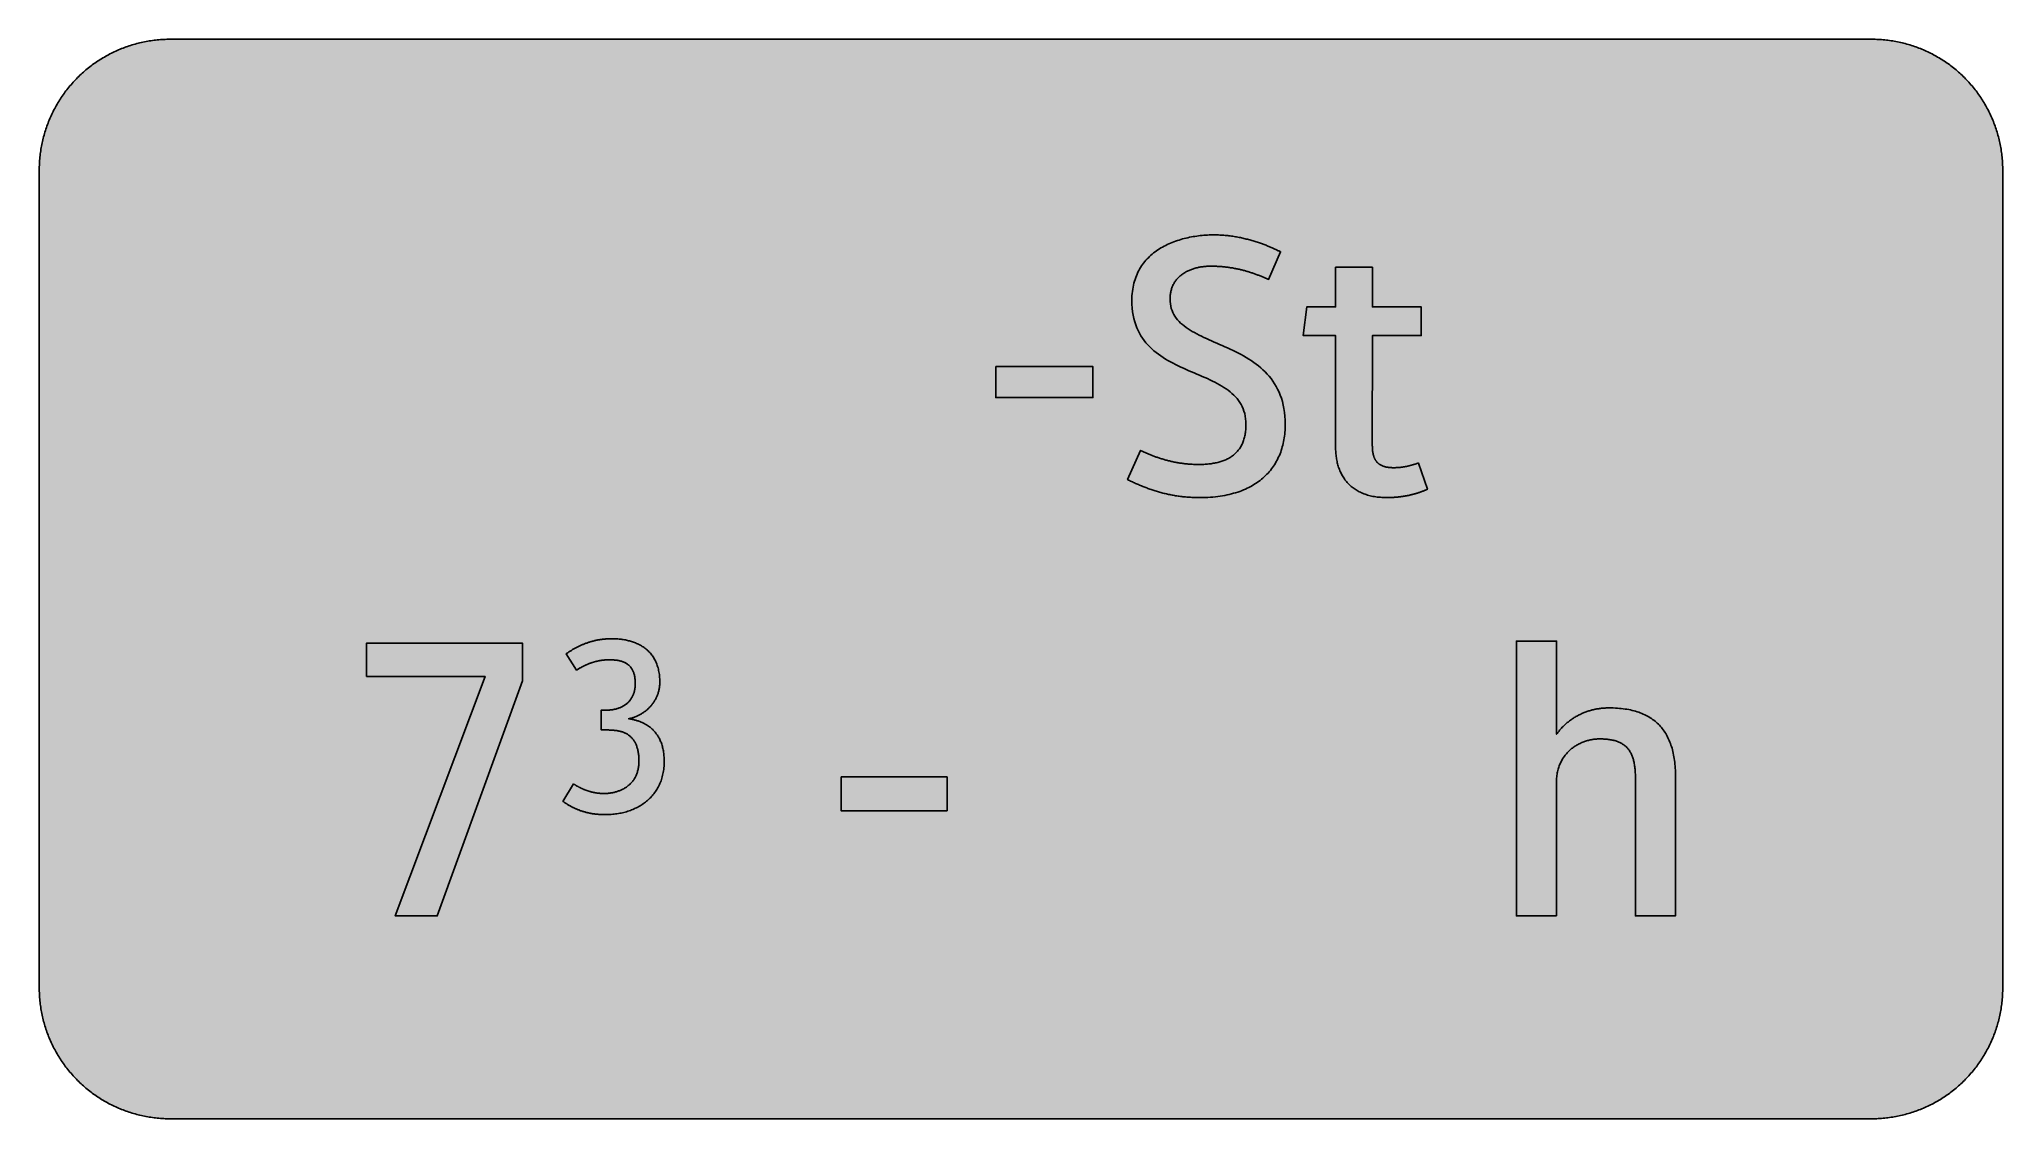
# Model space of a CAD drawing. Header units: millimetres. Extents: x 0 to 212, y 0 to 116.
import ezdxf

# ---------------------------------------------------------------- set-up
doc = ezdxf.new("R2010")
doc.units = ezdxf.units.MM

msp = doc.modelspace()

# ---------------------------------------------------------------- hatches: boundary and pattern name
for color, points in [(254, [(14.1633, 0.0536), (13.9878, 0.0533), (13.8125, 0.0559), (13.6373, 0.061), (13.462, 0.0686), (13.2893, 0.0787), (13.114, 0.0914), (12.9413, 0.1041), (12.7686, 0.1219), (12.5959, 0.1397), (12.4231, 0.16), (12.2504, 0.1829), (12.0777, 0.2057), (11.9075, 0.2337), (11.7373, 0.2616), (11.5672, 0.2921), (11.397, 0.3251), (11.2268, 0.3607), (11.0592, 0.3988), (10.8915, 0.4369), (10.7239, 0.4775), (10.5562, 0.5207), (10.3886, 0.5664), (10.2235, 0.6121), (10.0584, 0.6629), (9.8933, 0.7137), (9.7307, 0.7671), (9.5682, 0.8204), (9.4056, 0.8788), (9.2431, 0.9373), (9.083, 0.9982), (8.923, 1.0617), (8.763, 1.1252), (8.6055, 1.1938), (8.4455, 1.2624), (8.2906, 1.331), (8.1331, 1.4046), (7.9781, 1.4783), (7.8232, 1.5545), (7.6708, 1.6332), (7.5184, 1.7145), (7.366, 1.7958), (7.2161, 1.8796), (7.0663, 1.966), (6.919, 2.0523), (6.7716, 2.1438), (6.6243, 2.2352), (6.4795, 2.3266), (6.3348, 2.4232), (6.19, 2.5197), (6.0477, 2.6187), (5.908, 2.7178), (5.7683, 2.8194), (5.6286, 2.9235), (5.4915, 3.0302), (5.3543, 3.1369), (5.2197, 3.2461), (5.0851, 3.3579), (4.953, 3.4722), (4.8209, 3.5865), (4.6914, 3.7033), (4.5644, 3.8202), (4.4348, 3.9395), (4.3104, 4.0615), (4.1859, 4.1859), (4.0615, 4.3104), (3.9395, 4.4348), (3.8202, 4.5618), (3.7033, 4.6914), (3.5865, 4.8209), (3.4722, 4.953), (3.3579, 5.0851), (3.2487, 5.2197), (3.1369, 5.3543), (3.0302, 5.4915), (2.9235, 5.6286), (2.8194, 5.7683), (2.7178, 5.908), (2.6187, 6.0477), (2.5197, 6.19), (2.4232, 6.3348), (2.3266, 6.477), (2.2352, 6.6243), (2.1438, 6.7691), (2.0523, 6.919), (1.966, 7.0663), (1.8796, 7.2161), (1.7958, 7.366), (1.7145, 7.5184), (1.6332, 7.6708), (1.5545, 7.8232), (1.4783, 7.9781), (1.4046, 8.1331), (1.331, 8.2906), (1.2598, 8.4455), (1.1913, 8.603), (1.1252, 8.763), (1.0592, 8.923), (0.9982, 9.083), (0.9373, 9.2431), (0.8763, 9.4056), (0.8204, 9.5682), (0.7645, 9.7307), (0.7112, 9.8933), (0.6604, 10.0584), (0.6121, 10.2235), (0.5639, 10.3911), (0.5207, 10.5562), (0.4775, 10.7239), (0.4343, 10.8915), (0.3962, 11.0592), (0.3607, 11.2268), (0.3251, 11.397), (0.2921, 11.5672), (0.2616, 11.7373), (0.2311, 11.9075), (0.2057, 12.0802), (0.1803, 12.2504), (0.1575, 12.4231), (0.1372, 12.5959), (0.1194, 12.7686), (0.1041, 12.9413), (0.0889, 13.1166), (0.0787, 13.2893), (0.0686, 13.4645), (0.061, 13.6373), (0.0559, 13.8125), (0.0508, 13.9878), (0.0508, 14.163), (0.0522, 102.3592), (0.0508, 102.5322), (0.0559, 102.7074), (0.061, 102.8827), (0.0686, 103.058), (0.0787, 103.2307), (0.0889, 103.4059), (0.1041, 103.5787), (0.1194, 103.7514), (0.1372, 103.9241), (0.1575, 104.0968), (0.1803, 104.2695), (0.2057, 104.4423), (0.2311, 104.6124), (0.2616, 104.7826), (0.2921, 104.9528), (0.3251, 105.123), (0.3607, 105.2932), (0.3962, 105.4608), (0.4343, 105.6284), (0.4775, 105.7961), (0.5207, 105.9637), (0.5639, 106.1314), (0.6121, 106.2965), (0.6604, 106.4616), (0.7112, 106.6267), (0.7645, 106.7892), (0.8204, 106.9518), (0.8763, 107.1143), (0.9373, 107.2769), (0.9982, 107.4369), (1.0592, 107.5969), (1.1252, 107.757), (1.1913, 107.9144), (1.2598, 108.0745), (1.331, 108.2294), (1.4046, 108.3869), (1.4783, 108.5418), (1.5545, 108.6968), (1.6332, 108.8492), (1.7145, 109.0016), (1.7958, 109.154), (1.8796, 109.3038), (1.966, 109.4537), (2.0523, 109.601), (2.1438, 109.7483), (2.2352, 109.8956), (2.3266, 110.0404), (2.4232, 110.1852), (2.5197, 110.33), (2.6187, 110.4722), (2.7178, 110.6119), (2.8194, 110.7516), (2.9235, 110.8913), (3.0302, 111.0285), (3.1369, 111.1656), (3.2487, 111.3003), (3.3579, 111.4349), (3.4722, 111.567), (3.5865, 111.699), (3.7033, 111.8286), (3.8202, 111.9556), (3.9395, 112.0851), (4.0615, 112.2096), (4.1859, 112.334), (4.3104, 112.4585), (4.4348, 112.5804), (4.5644, 112.6998), (4.6914, 112.8166), (4.8209, 112.9335), (4.953, 113.0478), (5.0851, 113.1621), (5.2197, 113.2713), (5.3543, 113.3831), (5.4915, 113.4897), (5.6286, 113.5964), (5.7683, 113.7006), (5.908, 113.8022), (6.0477, 113.9012), (6.19, 114.0003), (6.3348, 114.0968), (6.4795, 114.1933), (6.6243, 114.2848), (6.7716, 114.3762), (6.919, 114.4676), (7.0663, 114.554), (7.2161, 114.6404), (7.366, 114.7242), (7.5184, 114.8055), (7.6708, 114.8867), (7.8232, 114.9655), (7.9781, 115.0417), (8.1331, 115.1153), (8.2906, 115.189), (8.4455, 115.2601), (8.6055, 115.3287), (8.763, 115.3947), (8.923, 115.4608), (9.083, 115.5217), (9.2431, 115.5827), (9.4056, 115.6437), (9.5682, 115.6995), (9.7307, 115.7554), (9.8933, 115.8088), (10.0584, 115.8596), (10.2235, 115.9078), (10.3886, 115.9561), (10.5562, 115.9993), (10.7239, 116.0424), (10.8915, 116.0856), (11.0592, 116.1237), (11.2268, 116.1593), (11.397, 116.1948), (11.5672, 116.2279), (11.7373, 116.2583), (11.9075, 116.2888), (12.0777, 116.3142), (12.2504, 116.3396), (12.4231, 116.3625), (12.5959, 116.3828), (12.7686, 116.4006), (12.9413, 116.4158), (13.114, 116.4311), (13.2893, 116.4412), (13.462, 116.4514), (13.6373, 116.459), (13.8125, 116.4641), (13.9878, 116.4692), (14.163, 116.4692), (197.6078, 116.4703), (197.7822, 116.4692), (197.9574, 116.4641), (198.1327, 116.459), (198.3054, 116.4514), (198.4807, 116.4412), (198.6534, 116.4311), (198.8287, 116.4158), (199.0014, 116.4006), (199.1741, 116.3828), (199.3468, 116.3625), (199.5195, 116.3396), (199.6897, 116.3142), (199.8624, 116.2888), (200.0326, 116.2583), (200.2028, 116.2279), (200.373, 116.1948), (200.5432, 116.1593), (200.7108, 116.1237), (200.8784, 116.0856), (201.0461, 116.0424), (201.2137, 115.9993), (201.3788, 115.9561), (201.5465, 115.9078), (201.7116, 115.8596), (201.8767, 115.8088), (202.0392, 115.7554), (202.2018, 115.6995), (202.3643, 115.6437), (202.5269, 115.5827), (202.6869, 115.5217), (202.8469, 115.4608), (203.007, 115.3947), (203.167, 115.3287), (203.3245, 115.2601), (203.4794, 115.189), (203.6369, 115.1153), (203.7918, 115.0417), (203.9468, 114.9655), (204.0992, 114.8867), (204.2516, 114.8055), (204.404, 114.7242), (204.5538, 114.6404), (204.7037, 114.554), (204.8535, 114.4676), (205.0009, 114.3762), (205.1456, 114.2848), (205.293, 114.1933), (205.4352, 114.0968), (205.58, 114.0003), (205.7222, 113.9012), (205.8619, 113.8022), (206.0016, 113.7006), (206.1413, 113.5964), (206.2785, 113.4897), (206.4156, 113.3831), (206.5503, 113.2713), (206.6849, 113.1621), (206.817, 113.0478), (206.949, 112.9335), (207.0786, 112.8166), (207.2081, 112.6998), (207.3351, 112.5804), (207.4596, 112.4585), (207.584, 112.334), (207.7085, 112.2096), (207.8304, 112.0851), (207.9498, 111.9556), (208.0666, 111.8286), (208.1835, 111.699), (208.2978, 111.567), (208.4121, 111.4349), (208.5238, 111.3003), (208.6331, 111.1656), (208.7397, 111.0285), (208.8464, 110.8913), (208.9506, 110.7516), (209.0522, 110.6119), (209.1512, 110.4722), (209.2503, 110.33), (209.3468, 110.1852), (209.4433, 110.0404), (209.5348, 109.8956), (209.6262, 109.7483), (209.7176, 109.601), (209.804, 109.4537), (209.8904, 109.3038), (209.9742, 109.154), (210.0555, 109.0016), (210.1367, 108.8492), (210.2155, 108.6968), (210.2917, 108.5418), (210.3653, 108.3869), (210.439, 108.2294), (210.5076, 108.0745), (210.5762, 107.9144), (210.6447, 107.757), (210.7082, 107.5969), (210.7717, 107.4369), (210.8327, 107.2769), (210.8911, 107.1143), (210.9495, 106.9518), (211.0029, 106.7892), (211.0562, 106.6267), (211.107, 106.4616), (211.1578, 106.2965), (211.2035, 106.1314), (211.2493, 105.9637), (211.2924, 105.7961), (211.3331, 105.6284), (211.3712, 105.4608), (211.4093, 105.2932), (211.4448, 105.123), (211.4779, 104.9528), (211.5083, 104.7826), (211.5363, 104.6124), (211.5642, 104.4423), (211.5871, 104.2695), (211.6099, 104.0968), (211.6303, 103.9241), (211.648, 103.7514), (211.6658, 103.5787), (211.6785, 103.4059), (211.6912, 103.2307), (211.7014, 103.058), (211.709, 102.8827), (211.7141, 102.7074), (211.7166, 102.5322), (211.7166, 102.3569), (211.7189, 14.1647), (211.7166, 13.9878), (211.7141, 13.8125), (211.709, 13.6373), (211.7014, 13.4645), (211.6912, 13.2893), (211.6785, 13.1166), (211.6658, 12.9413), (211.648, 12.7686), (211.6303, 12.5959), (211.6099, 12.4231), (211.5871, 12.2504), (211.5642, 12.0802), (211.5363, 11.9075), (211.5083, 11.7373), (211.4779, 11.5672), (211.4448, 11.397), (211.4093, 11.2268), (211.3712, 11.0592), (211.3331, 10.8915), (211.2924, 10.7239), (211.2493, 10.5562), (211.2035, 10.3911), (211.1578, 10.2235), (211.107, 10.0584), (211.0562, 9.8933), (211.0029, 9.7307), (210.9495, 9.5682), (210.8911, 9.4056), (210.8327, 9.2431), (210.7717, 9.083), (210.7082, 8.923), (210.6447, 8.763), (210.5762, 8.603), (210.5076, 8.4455), (210.439, 8.2906), (210.3653, 8.1331), (210.2917, 7.9781), (210.2155, 7.8232), (210.1367, 7.6708), (210.0555, 7.5184), (209.9742, 7.366), (209.8904, 7.2161), (209.804, 7.0663), (209.7176, 6.919), (209.6262, 6.7691), (209.5348, 6.6243), (209.4433, 6.477), (209.3468, 6.3348), (209.2503, 6.19), (209.1512, 6.0477), (209.0522, 5.908), (208.9506, 5.7683), (208.8464, 5.6286), (208.7397, 5.4915), (208.6331, 5.3543), (208.5238, 5.2197), (208.4121, 5.0851), (208.2978, 4.953), (208.1835, 4.8209), (208.0666, 4.6914), (207.9498, 4.5618), (207.8304, 4.4348), (207.7085, 4.3104), (207.584, 4.1859), (207.4596, 4.0615), (207.3351, 3.9395), (207.2081, 3.8202), (207.0786, 3.7033), (206.949, 3.5865), (206.817, 3.4722), (206.6849, 3.3579), (206.5503, 3.2461), (206.4156, 3.1369), (206.2785, 3.0302), (206.1413, 2.9235), (206.0016, 2.8194), (205.8619, 2.7178), (205.7222, 2.6187), (205.58, 2.5197), (205.4352, 2.4232), (205.293, 2.3266), (205.1456, 2.2352), (205.0009, 2.1438), (204.8535, 2.0523), (204.7037, 1.966), (204.5538, 1.8796), (204.404, 1.7958), (204.2516, 1.7145), (204.0992, 1.6332), (203.9468, 1.5545), (203.7918, 1.4783), (203.6369, 1.4046), (203.4794, 1.331), (203.3245, 1.2624), (203.167, 1.1938), (203.007, 1.1252), (202.8469, 1.0617), (202.6869, 0.9982), (202.5269, 0.9373), (202.3643, 0.8788), (202.2018, 0.8204), (202.0392, 0.7671), (201.8767, 0.7137), (201.7116, 0.6629), (201.5465, 0.6121), (201.3788, 0.5664), (201.2137, 0.5207), (201.0461, 0.4775), (200.8784, 0.4369), (200.7108, 0.3988), (200.5432, 0.3607), (200.373, 0.3251), (200.2028, 0.2921), (200.0326, 0.2616), (199.8624, 0.2337), (199.6897, 0.2057), (199.5195, 0.1829), (199.3468, 0.16), (199.1741, 0.1397), (199.0014, 0.1219), (198.8287, 0.1041), (198.6534, 0.0914), (198.4807, 0.0787), (198.3054, 0.0686), (198.1327, 0.061), (197.9574, 0.0559), (197.7822, 0.0533), (197.6069, 0.0533)]), (59, [(125.0569, 70.6159), (124.935, 70.6145), (124.8181, 70.6171), (124.6988, 70.6196), (124.5819, 70.6222), (124.4651, 70.6272), (124.3482, 70.6323), (124.2339, 70.6399), (124.1196, 70.645), (124.0053, 70.6552), (123.8936, 70.6628), (123.7818, 70.673), (123.6701, 70.6857), (123.5608, 70.6958), (123.4491, 70.7085), (123.3399, 70.7212), (123.2332, 70.7365), (123.124, 70.7517), (123.0173, 70.7669), (122.9106, 70.7847), (122.8065, 70.8025), (122.7023, 70.8203), (122.5982, 70.8381), (122.494, 70.8584), (122.3899, 70.8787), (122.2883, 70.899), (122.1867, 70.9219), (122.0851, 70.9447), (121.986, 70.9676), (121.887, 70.9905), (121.7879, 71.0159), (121.6889, 71.0413), (121.5923, 71.0667), (121.4933, 71.0921), (121.3993, 71.12), (121.3028, 71.1454), (121.2063, 71.1733), (121.1123, 71.2038), (121.0183, 71.2318), (120.9243, 71.2622), (120.8329, 71.2902), (120.7414, 71.3207), (120.6475, 71.3537), (120.5586, 71.3842), (120.4671, 71.4172), (120.3782, 71.4477), (120.2868, 71.4807), (120.1979, 71.5137), (120.1115, 71.5467), (120.0226, 71.5823), (119.9363, 71.6153), (119.8499, 71.6509), (119.7635, 71.6864), (119.6772, 71.722), (119.5934, 71.7575), (119.507, 71.7931), (119.4232, 71.8287), (119.3394, 71.8642), (119.2581, 71.9023), (119.1743, 71.9404), (119.093, 71.976), (119.0117, 72.0141), (118.9304, 72.0522), (118.8491, 72.0903), (118.7679, 72.1284), (117.373, 68.9857), (117.4801, 68.9331), (117.5868, 68.8797), (117.6934, 68.8289), (117.8027, 68.7781), (117.9093, 68.7273), (118.0186, 68.6765), (118.1278, 68.6257), (118.2345, 68.5775), (118.3437, 68.5292), (118.4529, 68.4809), (118.5621, 68.4352), (118.6713, 68.387), (118.7831, 68.3412), (118.8923, 68.2955), (119.0041, 68.2498), (119.1133, 68.2066), (119.2251, 68.1634), (119.3368, 68.1203), (119.4486, 68.0771), (119.5629, 68.0364), (119.6746, 67.9958), (119.7889, 67.9552), (119.9032, 67.9145), (120.0175, 67.8764), (120.1318, 67.8383), (120.2461, 67.8002), (120.363, 67.7647), (120.4798, 67.7266), (120.5967, 67.6935), (120.7135, 67.658), (120.8329, 67.625), (120.9523, 67.5919), (121.0716, 67.5615), (121.191, 67.5284), (121.3104, 67.498), (121.4323, 67.47), (121.5542, 67.4421), (121.6787, 67.4141), (121.8006, 67.3862), (121.9251, 67.3608), (122.0495, 67.3354), (122.1765, 67.3125), (122.3035, 67.2897), (122.4305, 67.2668), (122.5575, 67.2465), (122.6871, 67.2262), (122.8166, 67.2059), (122.9487, 67.1881), (123.0808, 67.1728), (123.2129, 67.1551), (123.3449, 67.1398), (123.4796, 67.1271), (123.6167, 67.1144), (123.7513, 67.1017), (123.8885, 67.0916), (124.0282, 67.0814), (124.1679, 67.0738), (124.3076, 67.0662), (124.4473, 67.0585), (124.5921, 67.0535), (124.7343, 67.0484), (124.8791, 67.0458), (125.0239, 67.0458), (125.1712, 67.0433), (125.4608, 67.0458), (125.7478, 67.0535), (126.0272, 67.0662), (126.304, 67.0839), (126.5758, 67.1043), (126.8425, 67.1297), (127.1041, 67.1601), (127.3607, 67.1957), (127.6121, 67.2363), (127.8611, 67.2795), (128.1024, 67.3303), (128.3411, 67.3811), (128.5723, 67.4395), (128.8009, 67.5005), (129.0244, 67.5665), (129.2454, 67.6377), (129.4587, 67.7113), (129.667, 67.7875), (129.8727, 67.8713), (130.0734, 67.9577), (130.269, 68.0466), (130.4595, 68.1406), (130.6449, 68.2371), (130.8278, 68.3387), (131.003, 68.4454), (131.1758, 68.5546), (131.3434, 68.6664), (131.506, 68.7807), (131.666, 68.9), (131.8184, 69.0245), (131.9682, 69.1515), (132.113, 69.281), (132.2527, 69.4131), (132.3873, 69.5503), (132.5194, 69.69), (132.6464, 69.8322), (132.7683, 69.977), (132.8852, 70.1269), (132.9969, 70.2793), (133.1062, 70.4342), (133.2103, 70.5917), (133.3094, 70.7517), (133.4033, 70.9168), (133.4948, 71.0819), (133.5786, 71.2521), (133.6599, 71.4248), (133.7386, 71.5975), (133.8097, 71.7753), (133.8783, 71.9557), (133.9418, 72.136), (134.0002, 72.3214), (134.0561, 72.5094), (134.1044, 72.6973), (134.1501, 72.8904), (134.1933, 73.0834), (134.2288, 73.279), (134.2619, 73.4771), (134.2898, 73.6778), (134.3152, 73.881), (134.333, 74.0842), (134.3482, 74.2899), (134.3609, 74.4982), (134.366, 74.709), (134.3685, 74.9198), (134.3584, 75.3745), (134.333, 75.8114), (134.2898, 76.2305), (134.2288, 76.6318), (134.1526, 77.0204), (134.0612, 77.3913), (133.9545, 77.7494), (133.8351, 78.0923), (133.7005, 78.42), (133.5532, 78.7349), (133.3932, 79.0372), (133.223, 79.3267), (133.0401, 79.6036), (132.8471, 79.8678), (132.6413, 80.1218), (132.428, 80.3656), (132.2045, 80.5993), (131.9733, 80.8228), (131.7346, 81.0362), (131.4882, 81.2419), (131.2342, 81.44), (130.9751, 81.628), (130.7109, 81.8083), (130.4392, 81.9836), (130.1648, 82.1512), (129.8854, 82.3112), (129.6035, 82.4687), (129.319, 82.6186), (129.0295, 82.7634), (128.7399, 82.9056), (128.4503, 83.0428), (128.1608, 83.1774), (127.8687, 83.3095), (127.5791, 83.439), (127.2896, 83.566), (127.0025, 83.6905), (126.7155, 83.8149), (126.4336, 83.9394), (126.1542, 84.0613), (125.8799, 84.1858), (125.6106, 84.3102), (125.3439, 84.4372), (125.0848, 84.5642), (124.8308, 84.6963), (124.5845, 84.8284), (124.3457, 84.963), (124.1146, 85.1027), (123.891, 85.2475), (123.6777, 85.3948), (123.4745, 85.5472), (123.2789, 85.7047), (123.096, 85.8698), (122.9258, 86.04), (122.7658, 86.2178), (122.6185, 86.4006), (122.4839, 86.5937), (122.3645, 86.7943), (122.2578, 87.0026), (122.1664, 87.2211), (122.0902, 87.4497), (122.0292, 87.6859), (121.986, 87.9348), (121.9606, 88.1939), (121.9505, 88.4657), (121.953, 88.5749), (121.9556, 88.6841), (121.9632, 88.7882), (121.9733, 88.8949), (121.986, 88.9965), (122.0038, 89.0981), (122.0216, 89.1972), (122.0419, 89.2962), (122.0648, 89.3928), (122.0927, 89.4867), (122.1207, 89.5782), (122.1537, 89.6696), (122.1867, 89.7585), (122.2223, 89.8449), (122.2629, 89.9312), (122.3035, 90.0151), (122.3467, 90.0963), (122.3924, 90.1776), (122.4407, 90.2564), (122.4915, 90.3326), (122.5448, 90.4088), (122.6007, 90.4799), (122.6566, 90.5535), (122.715, 90.6221), (122.7785, 90.6907), (122.8395, 90.7567), (122.9055, 90.8202), (122.9741, 90.8837), (123.0427, 90.9447), (123.1138, 91.0057), (123.1849, 91.0615), (123.2611, 91.1174), (123.3373, 91.1733), (123.4135, 91.2241), (123.4948, 91.2749), (123.5761, 91.3232), (123.6599, 91.3714), (123.7437, 91.4171), (123.8301, 91.4603), (123.9164, 91.5035), (124.0053, 91.5441), (124.0968, 91.5822), (124.1882, 91.6178), (124.2822, 91.6534), (124.3762, 91.6864), (124.4727, 91.7194), (124.5692, 91.7499), (124.6683, 91.7778), (124.7673, 91.8032), (124.8689, 91.8286), (124.9705, 91.8515), (125.0721, 91.8743), (125.1763, 91.8921), (125.2804, 91.9099), (125.3871, 91.9277), (125.4938, 91.9404), (125.6005, 91.9531), (125.7097, 91.9658), (125.8189, 91.9759), (125.9281, 91.9836), (126.0399, 91.9886), (126.1491, 91.9937), (126.2609, 91.9963), (126.3752, 91.9963), (126.492, 91.9963), (126.6088, 91.9937), (126.7257, 91.9912), (126.84, 91.9886), (126.9568, 91.9836), (127.0686, 91.9785), (127.1829, 91.9734), (127.2946, 91.9658), (127.4064, 91.9582), (127.5182, 91.9505), (127.6274, 91.9404), (127.7366, 91.9302), (127.8458, 91.9201), (127.955, 91.9074), (128.0617, 91.8947), (128.1684, 91.882), (128.2751, 91.8667), (128.3792, 91.8515), (128.4834, 91.8362), (128.5875, 91.8185), (128.6916, 91.8032), (128.7932, 91.7854), (128.8948, 91.7651), (128.9964, 91.7473), (129.098, 91.727), (129.1971, 91.7067), (129.2962, 91.6838), (129.3952, 91.6635), (129.4943, 91.6407), (129.5908, 91.6178), (129.6873, 91.5924), (129.7838, 91.5695), (129.8804, 91.5441), (129.9743, 91.5187), (130.0709, 91.4933), (130.1623, 91.4654), (130.2563, 91.44), (130.3503, 91.4121), (130.4417, 91.3841), (130.5331, 91.3562), (130.6246, 91.3257), (130.716, 91.2978), (130.8049, 91.2673), (130.8938, 91.2368), (130.9827, 91.2063), (131.0716, 91.1758), (131.1605, 91.1428), (131.2469, 91.1123), (131.3332, 91.0793), (131.4196, 91.0463), (131.506, 91.0133), (131.5923, 90.9803), (131.6761, 90.9472), (131.7625, 90.9142), (131.8463, 90.8787), (131.9301, 90.8456), (132.0114, 90.8101), (132.0952, 90.7745), (132.1765, 90.739), (132.2603, 90.7034), (132.3416, 90.6678), (132.4229, 90.6323), (132.5016, 90.5967), (132.5829, 90.5612), (133.8654, 93.5493), (133.8072, 93.5787), (133.7462, 93.6092), (133.6853, 93.6396), (133.6192, 93.6701), (133.5532, 93.7031), (133.4846, 93.7362), (133.4135, 93.7717), (133.3398, 93.8047), (133.2662, 93.8403), (133.1874, 93.8759), (133.1087, 93.9114), (133.0274, 93.947), (132.9436, 93.9825), (132.8598, 94.0206), (132.7709, 94.0587), (132.682, 94.0943), (132.5931, 94.1324), (132.4991, 94.1705), (132.4051, 94.2086), (132.3086, 94.2467), (132.2095, 94.2848), (132.1105, 94.3229), (132.0089, 94.361), (131.9047, 94.3991), (131.8006, 94.4372), (131.6939, 94.4728), (131.5847, 94.5109), (131.4755, 94.549), (131.3637, 94.5845), (131.252, 94.6226), (131.1377, 94.6582), (131.0208, 94.6937), (130.904, 94.7293), (130.7846, 94.7623), (130.6652, 94.7979), (130.5433, 94.8309), (130.4214, 94.8639), (130.2969, 94.8969), (130.1725, 94.9274), (130.048, 94.9579), (129.9185, 94.9884), (129.7915, 95.0189), (129.6619, 95.0468), (129.5298, 95.0747), (129.3978, 95.1001), (129.2657, 95.1255), (129.1311, 95.1509), (128.9964, 95.1738), (128.8593, 95.1967), (128.7221, 95.2195), (128.585, 95.2398), (128.4453, 95.2576), (128.3056, 95.2754), (128.1659, 95.2906), (128.0262, 95.3059), (127.8839, 95.3186), (127.7417, 95.3313), (127.5969, 95.3414), (127.4521, 95.3516), (127.3073, 95.3592), (127.1626, 95.3643), (127.0178, 95.3694), (126.8705, 95.3719), (126.7231, 95.3719), (126.5377, 95.3719), (126.3523, 95.3668), (126.1669, 95.3618), (125.9764, 95.3516), (125.7884, 95.3414), (125.5979, 95.3262), (125.4074, 95.311), (125.2169, 95.2906), (125.0239, 95.2678), (124.8334, 95.2424), (124.6403, 95.2144), (124.4473, 95.184), (124.2568, 95.1484), (124.0638, 95.1103), (123.8733, 95.0722), (123.6802, 95.0265), (123.4923, 94.9808), (123.3018, 94.93), (123.1138, 94.8766), (122.9258, 94.8207), (122.7404, 94.7598), (122.555, 94.6963), (122.3721, 94.6302), (122.1892, 94.5591), (122.0089, 94.4855), (121.8311, 94.4093), (121.6558, 94.328), (121.4806, 94.2416), (121.3104, 94.1527), (121.1402, 94.0613), (120.9751, 93.9648), (120.81, 93.8632), (120.65, 93.759), (120.4925, 93.6523), (120.3376, 93.538), (120.1852, 93.4212), (120.0379, 93.3018), (119.8931, 93.1774), (119.7534, 93.0478), (119.6162, 92.9157), (119.4816, 92.776), (119.3546, 92.6363), (119.2301, 92.489), (119.1082, 92.3392), (118.9939, 92.1817), (118.8822, 92.0217), (118.7755, 91.8591), (118.6739, 91.6889), (118.5774, 91.5162), (118.4885, 91.3359), (118.4021, 91.153), (118.3208, 90.965), (118.2472, 90.772), (118.1786, 90.5739), (118.1151, 90.3707), (118.0592, 90.1624), (118.0084, 89.949), (117.9627, 89.7306), (117.9246, 89.5071), (117.8941, 89.2785), (117.8687, 89.0448), (117.8509, 88.8035), (117.8408, 88.5596), (117.8382, 88.3107), (117.8458, 87.8865), (117.8738, 87.4776), (117.917, 87.089), (117.9754, 86.7131), (118.0516, 86.3549), (118.1405, 86.0095), (118.2472, 85.6793), (118.3665, 85.3643), (118.4986, 85.0621), (118.6434, 84.775), (118.8034, 84.4982), (118.9736, 84.234), (119.1539, 83.98), (119.3444, 83.7387), (119.5476, 83.5076), (119.7585, 83.2866), (119.9794, 83.0758), (120.208, 82.8751), (120.4468, 82.6821), (120.6906, 82.4967), (120.9421, 82.3189), (121.1986, 82.1487), (121.4603, 81.9836), (121.7295, 81.8261), (122.0013, 81.6737), (122.2781, 81.5289), (122.5575, 81.3867), (122.8395, 81.247), (123.1265, 81.1124), (123.411, 80.9828), (123.7005, 80.8533), (123.9876, 80.7288), (124.2746, 80.6044), (124.5641, 80.4799), (124.8512, 80.358), (125.1356, 80.2361), (125.4176, 80.1141), (125.697, 79.9922), (125.9738, 79.8678), (126.2456, 79.7408), (126.5149, 79.6138), (126.7765, 79.4817), (127.033, 79.3471), (127.2845, 79.2099), (127.5283, 79.0677), (127.7671, 78.9229), (127.9957, 78.7705), (128.2167, 78.613), (128.4275, 78.4479), (128.6307, 78.2777), (128.8212, 78.0999), (129.0015, 77.917), (129.1717, 77.724), (129.3317, 77.5208), (129.4765, 77.31), (129.6086, 77.089), (129.728, 76.8604), (129.8346, 76.6191), (129.9235, 76.3651), (129.9997, 76.1009), (130.0582, 75.8266), (130.1013, 75.5371), (130.1293, 75.2348), (130.1369, 74.9198), (130.1369, 74.7725), (130.1318, 74.6252), (130.1242, 74.483), (130.114, 74.3407), (130.0988, 74.2036), (130.0836, 74.0715), (130.0632, 73.9394), (130.0404, 73.8124), (130.015, 73.6854), (129.987, 73.5635), (129.9566, 73.4441), (129.921, 73.3273), (129.8854, 73.213), (129.8448, 73.1037), (129.8042, 72.9945), (129.7584, 72.8904), (129.7102, 72.7862), (129.6619, 72.6872), (129.6086, 72.5907), (129.5527, 72.4941), (129.4943, 72.4027), (129.4359, 72.3138), (129.3724, 72.2274), (129.3063, 72.1436), (129.2403, 72.0623), (129.1692, 71.9836), (129.098, 71.9049), (129.0244, 71.8312), (128.9456, 71.7601), (128.8669, 71.6915), (128.7856, 71.6255), (128.7018, 71.5594), (128.618, 71.4985), (128.5291, 71.4375), (128.4402, 71.3816), (128.3487, 71.3257), (128.2548, 71.2724), (128.1582, 71.2216), (128.0592, 71.1733), (127.9601, 71.1276), (127.8585, 71.0844), (127.7544, 71.0413), (127.6477, 71.0032), (127.541, 70.9651), (127.4318, 70.9295), (127.32, 70.8965), (127.2083, 70.8635), (127.094, 70.8355), (126.9771, 70.8076), (126.8603, 70.7822), (126.7409, 70.7568), (126.619, 70.7365), (126.4971, 70.7161), (126.3726, 70.6984), (126.2482, 70.6831), (126.1212, 70.6679), (125.9916, 70.6552), (125.8621, 70.645), (125.7325, 70.6349), (125.5979, 70.6272), (125.4658, 70.6222), (125.3287, 70.6171), (125.1941, 70.6145), (125.0569, 70.6145)]), (59, [(139.802, 72.4775), (139.8016, 72.329), (139.8067, 72.1843), (139.8118, 72.0395), (139.8219, 71.8972), (139.8321, 71.755), (139.8448, 71.6153), (139.8626, 71.4781), (139.8803, 71.341), (139.9032, 71.2064), (139.9261, 71.0717), (139.954, 70.9397), (139.9845, 70.8076), (140.015, 70.678), (140.0505, 70.551), (140.0861, 70.4266), (140.1267, 70.3021), (140.1699, 70.1802), (140.2156, 70.0583), (140.2613, 69.9414), (140.3121, 69.8246), (140.3655, 69.7103), (140.4214, 69.596), (140.4798, 69.4868), (140.5407, 69.3776), (140.6042, 69.2709), (140.6728, 69.1642), (140.7414, 69.0626), (140.8125, 68.961), (140.8887, 68.8645), (140.9675, 68.768), (141.0462, 68.674), (141.13, 68.5825), (141.2164, 68.4936), (141.3053, 68.4047), (141.3967, 68.3209), (141.4907, 68.2396), (141.5872, 68.1584), (141.6888, 68.0822), (141.7904, 68.006), (141.8971, 67.9348), (142.0038, 67.8637), (142.1155, 67.7977), (142.2298, 67.7342), (142.3492, 67.6707), (142.4686, 67.6123), (142.5905, 67.5564), (142.7175, 67.503), (142.8471, 67.4522), (142.9766, 67.404), (143.1112, 67.3583), (143.2509, 67.3151), (143.3906, 67.277), (143.5329, 67.2389), (143.6802, 67.2059), (143.83, 67.1754), (143.9824, 67.1474), (144.1374, 67.1246), (144.2974, 67.1043), (144.4574, 67.0865), (144.6225, 67.0712), (144.7902, 67.0585), (144.9603, 67.0509), (145.1356, 67.0458), (145.3109, 67.0433), (145.382, 67.0433), (145.4531, 67.0458), (145.5242, 67.0458), (145.5953, 67.0484), (145.6665, 67.0484), (145.735, 67.0509), (145.8062, 67.0535), (145.8773, 67.056), (145.9484, 67.0611), (146.017, 67.0636), (146.0881, 67.0687), (146.1592, 67.0738), (146.2278, 67.0789), (146.2989, 67.0839), (146.3675, 67.089), (146.4386, 67.0966), (146.5072, 67.1043), (146.5783, 67.1093), (146.6469, 67.117), (146.718, 67.1271), (146.7866, 67.1347), (146.8577, 67.1424), (146.9263, 67.1525), (146.9949, 67.1627), (147.0635, 67.1728), (147.1346, 67.183), (147.2032, 67.1957), (147.2717, 67.2059), (147.3403, 67.2186), (147.4089, 67.2313), (147.4775, 67.244), (147.5486, 67.2567), (147.6172, 67.2719), (147.6858, 67.2846), (147.7518, 67.2998), (147.8204, 67.3151), (147.889, 67.3303), (147.9575, 67.3481), (148.0261, 67.3633), (148.0947, 67.3811), (148.1607, 67.3989), (148.2293, 67.4167), (148.2979, 67.4345), (148.3639, 67.4548), (148.4325, 67.4751), (148.5011, 67.4929), (148.5671, 67.5157), (148.6357, 67.5361), (148.7018, 67.5564), (148.7678, 67.5792), (148.8364, 67.6021), (148.9024, 67.625), (148.9685, 67.6478), (149.037, 67.6707), (149.1031, 67.6961), (149.1691, 67.7215), (149.2352, 67.7469), (149.3012, 67.7723), (149.3672, 67.7977), (149.4333, 67.8256), (149.4993, 67.851), (149.5654, 67.879), (149.6314, 67.9069), (149.6974, 67.9374), (148.7276, 70.7704), (148.6789, 70.7517), (148.6332, 70.7365), (148.5849, 70.7212), (148.5392, 70.706), (148.4935, 70.6907), (148.4478, 70.6755), (148.402, 70.6628), (148.3589, 70.6476), (148.3131, 70.6323), (148.27, 70.6196), (148.2242, 70.6069), (148.1811, 70.5942), (148.1379, 70.579), (148.0947, 70.5663), (148.0515, 70.5561), (148.0083, 70.5434), (147.9652, 70.5307), (147.922, 70.5206), (147.8813, 70.5079), (147.8382, 70.4977), (147.795, 70.4875), (147.7543, 70.4774), (147.7137, 70.4672), (147.6705, 70.4571), (147.6299, 70.4469), (147.5892, 70.4367), (147.5486, 70.4291), (147.5054, 70.419), (147.4648, 70.4113), (147.4241, 70.4012), (147.3835, 70.3936), (147.3429, 70.3859), (147.3048, 70.3783), (147.2641, 70.3707), (147.2235, 70.3631), (147.1828, 70.358), (147.1422, 70.3504), (147.1016, 70.3453), (147.0635, 70.3377), (147.0228, 70.3326), (146.9822, 70.3275), (146.9415, 70.3224), (146.9034, 70.3174), (146.8628, 70.3123), (146.8222, 70.3072), (146.7815, 70.3021), (146.7409, 70.297), (146.7028, 70.2945), (146.6621, 70.292), (146.6215, 70.2869), (146.5809, 70.2843), (146.5402, 70.2818), (146.4996, 70.2793), (146.4589, 70.2767), (146.4183, 70.2742), (146.3777, 70.2716), (146.337, 70.2691), (146.2964, 70.2691), (146.2557, 70.2666), (146.2151, 70.2666), (146.1745, 70.2666), (146.1313, 70.264), (146.0906, 70.264), (146.05, 70.264), (145.9687, 70.264), (145.8874, 70.2666), (145.8112, 70.2691), (145.735, 70.2742), (145.6614, 70.2793), (145.5877, 70.2869), (145.5191, 70.2945), (145.448, 70.3047), (145.382, 70.3148), (145.3159, 70.3275), (145.2524, 70.3402), (145.1889, 70.3529), (145.128, 70.3682), (145.0696, 70.3859), (145.0111, 70.4037), (144.9553, 70.4215), (144.8994, 70.4418), (144.846, 70.4621), (144.7952, 70.485), (144.7444, 70.5079), (144.6962, 70.5333), (144.6479, 70.5587), (144.6022, 70.5866), (144.5565, 70.6145), (144.5133, 70.645), (144.4727, 70.6755), (144.432, 70.706), (144.3939, 70.739), (144.3558, 70.772), (144.3177, 70.8076), (144.2847, 70.8431), (144.2491, 70.8812), (144.2161, 70.9193), (144.1856, 70.96), (144.1552, 70.9981), (144.1272, 71.0413), (144.0993, 71.0844), (144.0739, 71.1276), (144.0485, 71.1733), (144.0231, 71.2191), (144.0002, 71.2648), (143.9799, 71.313), (143.9596, 71.3613), (143.9393, 71.4121), (143.9215, 71.4629), (143.9037, 71.5162), (143.8885, 71.5696), (143.8732, 71.6229), (143.858, 71.6788), (143.8453, 71.7347), (143.8326, 71.7931), (143.8224, 71.8515), (143.8123, 71.9125), (143.8021, 71.9709), (143.7945, 72.0344), (143.7869, 72.0954), (143.7792, 72.1589), (143.7742, 72.2249), (143.7691, 72.2884), (143.7665, 72.357), (143.764, 72.423), (143.7615, 72.4916), (143.7615, 72.5627), (143.7589, 72.6313), (143.7612, 84.5079), (149.0377, 84.5079), (149.0377, 87.6127), (143.7612, 87.6127), (143.7612, 91.8803), (139.802, 91.8803), (139.802, 87.6127), (136.6972, 87.6127), (136.3102, 84.5079), (139.802, 84.5079)]), (59, [(103.1695, 81.1703), (113.6467, 81.1703), (113.6467, 77.8327), (103.1695, 77.8327)]), (59, [(52.1367, 47.2828), (52.1367, 51.3468), (35.33, 51.3468), (35.33, 47.7488), (48.1157, 47.7488), (38.421, 21.9258), (42.9507, 21.9258)]), (59, [(67.4247, 38.5946), (67.4218, 38.7452), (67.4167, 38.8925), (67.4091, 39.0373), (67.3989, 39.1795), (67.3862, 39.3167), (67.371, 39.4513), (67.3532, 39.5859), (67.3329, 39.7154), (67.31, 39.8399), (67.2821, 39.9644), (67.2541, 40.0863), (67.2236, 40.2031), (67.1906, 40.3174), (67.1551, 40.4317), (67.117, 40.5409), (67.0763, 40.6476), (67.0357, 40.7518), (66.99, 40.8534), (66.9442, 40.9524), (66.896, 41.0489), (66.8452, 41.1429), (66.7944, 41.2344), (66.741, 41.3233), (66.6852, 41.4096), (66.6267, 41.4934), (66.5683, 41.5747), (66.5074, 41.6535), (66.4439, 41.7297), (66.3804, 41.8059), (66.3143, 41.877), (66.2483, 41.9481), (66.1797, 42.0141), (66.1111, 42.0802), (66.04, 42.1437), (65.9689, 42.2046), (65.8952, 42.2656), (65.8216, 42.3215), (65.7454, 42.3774), (65.6692, 42.4307), (65.593, 42.4815), (65.5142, 42.5298), (65.4355, 42.578), (65.3542, 42.6237), (65.2755, 42.6669), (65.1942, 42.7076), (65.1104, 42.7482), (65.0291, 42.7863), (64.9453, 42.8219), (64.8614, 42.8574), (64.7776, 42.8904), (64.6938, 42.9209), (64.61, 42.9514), (64.5236, 42.9793), (64.4398, 43.0073), (64.3534, 43.0327), (64.2696, 43.0555), (64.1833, 43.0784), (64.0969, 43.0987), (64.0131, 43.119), (63.9267, 43.1368), (63.8404, 43.1521), (63.7565, 43.1673), (63.6727, 43.1825), (63.5864, 43.1952), (63.6676, 43.2105), (63.7489, 43.2283), (63.8277, 43.2486), (63.9089, 43.2689), (63.9877, 43.2918), (64.0664, 43.3172), (64.1452, 43.3426), (64.2239, 43.3705), (64.3026, 43.3984), (64.3814, 43.4289), (64.4576, 43.4619), (64.5363, 43.4975), (64.6125, 43.5331), (64.6887, 43.5686), (64.7624, 43.6093), (64.8386, 43.6474), (64.9122, 43.6905), (64.9834, 43.7337), (65.057, 43.7794), (65.1281, 43.8252), (65.1993, 43.8734), (65.2678, 43.9217), (65.3364, 43.9725), (65.405, 44.0258), (65.4736, 44.0792), (65.5396, 44.1325), (65.6031, 44.1909), (65.6666, 44.2468), (65.7301, 44.3078), (65.7911, 44.3687), (65.852, 44.4297), (65.9105, 44.4932), (65.9689, 44.5567), (66.0273, 44.6227), (66.0806, 44.6913), (66.1365, 44.7573), (66.1873, 44.8285), (66.2381, 44.8996), (66.2889, 44.9707), (66.3372, 45.0444), (66.3829, 45.118), (66.4286, 45.1942), (66.4718, 45.273), (66.5124, 45.3492), (66.5531, 45.4304), (66.5912, 45.5092), (66.6293, 45.5905), (66.6623, 45.6743), (66.6953, 45.7581), (66.7283, 45.8419), (66.7563, 45.9283), (66.7842, 46.0146), (66.8096, 46.1035), (66.8325, 46.1924), (66.8528, 46.2839), (66.8731, 46.3753), (66.8884, 46.4668), (66.9036, 46.5607), (66.9163, 46.6547), (66.9265, 46.7487), (66.9366, 46.8452), (66.9417, 46.9417), (66.9442, 47.0408), (66.9468, 47.1373), (66.9442, 47.31), (66.9392, 47.4777), (66.929, 47.6402), (66.9138, 47.8003), (66.896, 47.9577), (66.8757, 48.1101), (66.8503, 48.2575), (66.8223, 48.4022), (66.7893, 48.5445), (66.7537, 48.6816), (66.7131, 48.8163), (66.6725, 48.9458), (66.6267, 49.0728), (66.5785, 49.1973), (66.5251, 49.3166), (66.4718, 49.4335), (66.4134, 49.5452), (66.3524, 49.657), (66.2889, 49.7611), (66.2229, 49.8653), (66.1543, 49.9669), (66.0832, 50.0634), (66.0095, 50.1574), (65.9333, 50.2488), (65.8546, 50.3352), (65.7733, 50.4215), (65.692, 50.5028), (65.6057, 50.5816), (65.5193, 50.6578), (65.4304, 50.7314), (65.339, 50.8), (65.2475, 50.8686), (65.151, 50.9346), (65.057, 50.9956), (64.958, 51.0565), (64.8589, 51.1124), (64.7573, 51.1683), (64.6557, 51.2191), (64.5516, 51.2699), (64.4474, 51.3156), (64.3433, 51.3613), (64.2366, 51.402), (64.1274, 51.4426), (64.0182, 51.4807), (63.9089, 51.5163), (63.7997, 51.5493), (63.688, 51.5823), (63.5762, 51.6103), (63.4644, 51.6382), (63.3501, 51.6611), (63.2384, 51.6865), (63.1241, 51.7068), (63.0098, 51.7246), (62.8955, 51.7423), (62.7812, 51.7576), (62.6669, 51.7728), (62.5526, 51.783), (62.4383, 51.7931), (62.3265, 51.8033), (62.2122, 51.8084), (62.0979, 51.8135), (61.9862, 51.8185), (61.8719, 51.8211), (61.7601, 51.8211), (61.6687, 51.8211), (61.5772, 51.8185), (61.4883, 51.816), (61.3969, 51.8135), (61.308, 51.8084), (61.2191, 51.8033), (61.1302, 51.7957), (61.0413, 51.7906), (60.9549, 51.7804), (60.866, 51.7728), (60.7797, 51.7627), (60.6933, 51.7525), (60.6069, 51.7398), (60.5206, 51.7271), (60.4368, 51.7144), (60.3529, 51.6992), (60.2666, 51.6839), (60.1853, 51.6661), (60.1015, 51.6509), (60.0177, 51.6331), (59.9364, 51.6128), (59.8551, 51.595), (59.7738, 51.5747), (59.6925, 51.5544), (59.6113, 51.5315), (59.5325, 51.5087), (59.4512, 51.4858), (59.3725, 51.4604), (59.2938, 51.4375), (59.2176, 51.4121), (59.1388, 51.3842), (59.0626, 51.3588), (58.9864, 51.3309), (58.9102, 51.3029), (58.834, 51.2724), (58.7578, 51.2445), (58.6842, 51.214), (58.6105, 51.181), (58.5343, 51.1505), (58.4632, 51.1175), (58.3895, 51.0845), (58.3159, 51.0515), (58.2447, 51.0184), (58.1736, 50.9829), (58.1025, 50.9473), (58.0314, 50.9118), (57.9603, 50.8762), (57.8917, 50.8381), (57.8231, 50.8025), (57.7545, 50.7644), (57.6859, 50.7238), (57.6174, 50.6857), (57.5513, 50.6476), (57.4827, 50.607), (57.4167, 50.5663), (57.3507, 50.5257), (57.2846, 50.4825), (57.2211, 50.4419), (57.1551, 50.3987), (57.0916, 50.3555), (57.0281, 50.3123), (56.9646, 50.2691), (56.9011, 50.226), (56.8401, 50.1802), (57.9797, 48.4364), (58.0314, 48.4708), (58.0847, 48.5038), (58.1381, 48.5369), (58.1914, 48.5699), (58.2447, 48.6029), (58.3006, 48.6334), (58.354, 48.6639), (58.4073, 48.6969), (58.4606, 48.7248), (58.514, 48.7553), (58.5699, 48.7832), (58.6232, 48.8137), (58.6765, 48.8417), (58.7299, 48.8671), (58.7858, 48.895), (58.8391, 48.9204), (58.8924, 48.9483), (58.9483, 48.9712), (59.0017, 48.9966), (59.0575, 49.022), (59.1109, 49.0449), (59.1642, 49.0677), (59.2201, 49.0906), (59.2734, 49.1134), (59.3293, 49.1338), (59.3827, 49.1541), (59.4385, 49.1744), (59.4919, 49.1947), (59.5478, 49.215), (59.6011, 49.2328), (59.657, 49.2506), (59.7103, 49.2684), (59.7662, 49.2862), (59.8195, 49.3014), (59.8754, 49.3192), (59.9288, 49.3344), (59.9846, 49.3471), (60.038, 49.3624), (60.0913, 49.3776), (60.1472, 49.3903), (60.2005, 49.403), (60.2564, 49.4157), (60.3098, 49.4259), (60.3656, 49.4386), (60.419, 49.4487), (60.4723, 49.4589), (60.5282, 49.4665), (60.5815, 49.4767), (60.6374, 49.4843), (60.6908, 49.4919), (60.7441, 49.4995), (60.8, 49.5071), (60.8533, 49.5122), (60.9067, 49.5198), (60.96, 49.5249), (61.0159, 49.5275), (61.0692, 49.5325), (61.1226, 49.5351), (61.1759, 49.5402), (61.2292, 49.5402), (61.2826, 49.5427), (61.3385, 49.5452), (61.3918, 49.5452), (61.4451, 49.5452), (61.4959, 49.5452), (61.5493, 49.5452), (61.6052, 49.5452), (61.6585, 49.5427), (61.7144, 49.5427), (61.7703, 49.5402), (61.8287, 49.5402), (61.8846, 49.5376), (61.943, 49.5325), (62.0014, 49.53), (62.0598, 49.5249), (62.1208, 49.5198), (62.1792, 49.5148), (62.2402, 49.5071), (62.2986, 49.4995), (62.3595, 49.4919), (62.418, 49.4817), (62.4789, 49.4716), (62.5399, 49.4589), (62.5983, 49.4462), (62.6593, 49.4335), (62.7177, 49.4182), (62.7761, 49.403), (62.8371, 49.3852), (62.8955, 49.3649), (62.9514, 49.3446), (63.0098, 49.3217), (63.0682, 49.2989), (63.1241, 49.2735), (63.18, 49.2481), (63.2333, 49.2201), (63.2892, 49.1896), (63.3425, 49.1566), (63.3959, 49.1236), (63.4467, 49.088), (63.4975, 49.0499), (63.5483, 49.0118), (63.5965, 48.9687), (63.6422, 48.9255), (63.6905, 48.8798), (63.7337, 48.8315), (63.7794, 48.7807), (63.82, 48.7299), (63.8607, 48.674), (63.9013, 48.6156), (63.9394, 48.5572), (63.975, 48.4937), (64.0105, 48.4302), (64.0436, 48.3616), (64.074, 48.293), (64.1045, 48.2194), (64.1325, 48.1457), (64.1579, 48.067), (64.1807, 47.9857), (64.2036, 47.9019), (64.2239, 47.8155), (64.2417, 47.7241), (64.2569, 47.6301), (64.2696, 47.5361), (64.2798, 47.437), (64.2899, 47.3329), (64.295, 47.2288), (64.3001, 47.1195), (64.3001, 47.0052), (64.3001, 46.9163), (64.2976, 46.83), (64.2925, 46.7436), (64.2849, 46.6598), (64.2772, 46.576), (64.2671, 46.4947), (64.2544, 46.4134), (64.2417, 46.3347), (64.2264, 46.2585), (64.2087, 46.1823), (64.1909, 46.1061), (64.168, 46.0324), (64.1477, 45.9613), (64.1223, 45.8902), (64.0969, 45.8191), (64.069, 45.753), (64.041, 45.6844), (64.0105, 45.6209), (63.9775, 45.5549), (63.9445, 45.4939), (63.9089, 45.433), (63.8734, 45.372), (63.8353, 45.3136), (63.7946, 45.2577), (63.754, 45.2018), (63.7108, 45.146), (63.6676, 45.0926), (63.6219, 45.0418), (63.5737, 44.991), (63.5254, 44.9428), (63.4771, 44.8945), (63.4238, 44.8488), (63.373, 44.8056), (63.3197, 44.7624), (63.2638, 44.7192), (63.2079, 44.6786), (63.1495, 44.6405), (63.0911, 44.6024), (63.0301, 44.5668), (62.9691, 44.5313), (62.9082, 44.4983), (62.8421, 44.4678), (62.7786, 44.4373), (62.7126, 44.4068), (62.6466, 44.3789), (62.578, 44.3535), (62.5069, 44.3281), (62.4383, 44.3052), (62.3672, 44.2824), (62.2935, 44.262), (62.2198, 44.2417), (62.1462, 44.2239), (62.07, 44.2087), (61.9938, 44.1935), (61.915, 44.1808), (61.8388, 44.1681), (61.7576, 44.1579), (61.6788, 44.1477), (61.5975, 44.1401), (61.5163, 44.1325), (61.4324, 44.1274), (61.3486, 44.1249), (61.2648, 44.1223), (61.1784, 44.1223), (60.6256, 44.123), (60.6256, 41.9802), (61.3392, 41.9802), (61.4223, 41.9786), (61.5061, 41.976), (61.5899, 41.976), (61.6712, 41.971), (61.755, 41.9684), (61.8363, 41.9633), (61.9176, 41.9557), (61.9989, 41.9506), (62.0801, 41.9405), (62.1589, 41.9329), (62.2376, 41.9202), (62.3164, 41.91), (62.3951, 41.8948), (62.4713, 41.8821), (62.5475, 41.8643), (62.6212, 41.849), (62.6974, 41.8287), (62.771, 41.8084), (62.8421, 41.7881), (62.9158, 41.7627), (62.9844, 41.7398), (63.0555, 41.7119), (63.1241, 41.6839), (63.1927, 41.6535), (63.2587, 41.623), (63.3247, 41.59), (63.3882, 41.5544), (63.4517, 41.5163), (63.5127, 41.4757), (63.5737, 41.435), (63.6346, 41.3918), (63.693, 41.3487), (63.7489, 41.3004), (63.8048, 41.2521), (63.8607, 41.1988), (63.9115, 41.1455), (63.9648, 41.0896), (64.0131, 41.0312), (64.0613, 40.9702), (64.1096, 40.9092), (64.1553, 40.8432), (64.1985, 40.7746), (64.2391, 40.706), (64.2798, 40.6324), (64.3204, 40.5587), (64.356, 40.48), (64.3915, 40.3987), (64.4246, 40.3174), (64.4576, 40.2311), (64.4881, 40.1422), (64.516, 40.0507), (64.5414, 39.9567), (64.5668, 39.8602), (64.5871, 39.7612), (64.6074, 39.657), (64.6278, 39.5503), (64.643, 39.4437), (64.6582, 39.3319), (64.6684, 39.2151), (64.6786, 39.0982), (64.6862, 38.9763), (64.6938, 38.8518), (64.6963, 38.7248), (64.6963, 38.5928), (64.6963, 38.4785), (64.6913, 38.3642), (64.6836, 38.2524), (64.6735, 38.1457), (64.6633, 38.0365), (64.6481, 37.9324), (64.6303, 37.8308), (64.6074, 37.7292), (64.5846, 37.6326), (64.5592, 37.5361), (64.5338, 37.4421), (64.5033, 37.3507), (64.4703, 37.2593), (64.4347, 37.1729), (64.3992, 37.0865), (64.3585, 37.0027), (64.3179, 36.9214), (64.2747, 36.8402), (64.229, 36.764), (64.1833, 36.6878), (64.1325, 36.6141), (64.0817, 36.5404), (64.0283, 36.4719), (63.975, 36.4033), (63.9191, 36.3372), (63.8607, 36.2737), (63.7997, 36.2102), (63.7388, 36.1493), (63.6778, 36.0909), (63.6118, 36.035), (63.5483, 35.9791), (63.4797, 35.9258), (63.4111, 35.875), (63.3425, 35.8267), (63.2714, 35.7784), (63.2003, 35.7327), (63.1266, 35.6895), (63.053, 35.6464), (62.9768, 35.6057), (62.9031, 35.5676), (62.8244, 35.5295), (62.7482, 35.494), (62.6694, 35.4609), (62.5881, 35.4279), (62.5094, 35.4), (62.4281, 35.3695), (62.3468, 35.3441), (62.2656, 35.3187), (62.1817, 35.2933), (62.0979, 35.273), (62.0166, 35.2527), (61.9328, 35.2323), (61.8465, 35.2146), (61.7626, 35.1993), (61.6788, 35.1866), (61.595, 35.1739), (61.5086, 35.1612), (61.4248, 35.1511), (61.3385, 35.1434), (61.2546, 35.1384), (61.1683, 35.1333), (61.0845, 35.1282), (61.0006, 35.1257), (60.9143, 35.1257), (60.8457, 35.1257), (60.7746, 35.1282), (60.706, 35.1307), (60.6374, 35.1333), (60.5688, 35.1358), (60.5003, 35.1409), (60.4342, 35.1485), (60.3656, 35.1536), (60.2996, 35.1612), (60.2361, 35.1688), (60.1701, 35.179), (60.1066, 35.1866), (60.0431, 35.1968), (59.9796, 35.2069), (59.9161, 35.2196), (59.8551, 35.2323), (59.7941, 35.245), (59.7332, 35.2577), (59.6722, 35.2704), (59.6138, 35.2857), (59.5554, 35.3009), (59.497, 35.3162), (59.4385, 35.3314), (59.3827, 35.3466), (59.3268, 35.3644), (59.2709, 35.3822), (59.215, 35.4), (59.1617, 35.4178), (59.1083, 35.4355), (59.055, 35.4559), (59.0017, 35.4736), (58.9509, 35.494), (58.9001, 35.5117), (58.8493, 35.5321), (58.7985, 35.5524), (58.7502, 35.5727), (58.7019, 35.593), (58.6537, 35.6159), (58.6054, 35.6362), (58.5597, 35.6565), (58.514, 35.6794), (58.4683, 35.6997), (58.4251, 35.72), (58.3819, 35.7429), (58.3387, 35.7632), (58.2955, 35.7861), (58.2549, 35.8089), (58.2143, 35.8292), (58.1736, 35.8521), (58.133, 35.8724), (58.0949, 35.8953), (58.0568, 35.9156), (58.0212, 35.9359), (57.9831, 35.9588), (57.9476, 35.9791), (57.912, 35.9994), (57.879, 36.0197), (57.846, 36.0401), (57.8129, 36.0604), (57.7799, 36.0807), (57.7494, 36.101), (57.719, 36.1213), (57.6885, 36.1391), (57.6605, 36.1569), (56.4967, 34.2812), (56.5379, 34.2494), (56.5836, 34.2189), (56.6293, 34.1884), (56.675, 34.1579), (56.7207, 34.1274), (56.7665, 34.097), (56.8147, 34.0665), (56.863, 34.036), (56.9138, 34.0055), (56.962, 33.975), (57.0128, 33.942), (57.0636, 33.9115), (57.117, 33.8811), (57.1703, 33.8506), (57.2237, 33.8201), (57.277, 33.7896), (57.3329, 33.7591), (57.3888, 33.7287), (57.4472, 33.6982), (57.5056, 33.6677), (57.564, 33.6372), (57.6224, 33.6067), (57.6834, 33.5788), (57.7444, 33.5483), (57.8079, 33.5204), (57.8714, 33.4899), (57.9349, 33.462), (58.0009, 33.434), (58.0669, 33.4061), (58.1355, 33.3807), (58.2016, 33.3527), (58.2727, 33.3273), (58.3413, 33.3019), (58.4124, 33.2765), (58.486, 33.2511), (58.5597, 33.2257), (58.6334, 33.2029), (58.7096, 33.18), (58.7858, 33.1572), (58.8645, 33.1343), (58.9432, 33.114), (59.022, 33.0937), (59.1033, 33.0733), (59.1871, 33.0556), (59.2709, 33.0352), (59.3547, 33.0175), (59.4411, 33.0022), (59.5274, 32.9844), (59.6163, 32.9692), (59.7078, 32.954), (59.7967, 32.9413), (59.8907, 32.9286), (59.9821, 32.9159), (60.0786, 32.9057), (60.1751, 32.8955), (60.2717, 32.8854), (60.3707, 32.8778), (60.4698, 32.8701), (60.5714, 32.8651), (60.6755, 32.86), (60.7797, 32.8549), (60.8838, 32.8524), (60.9905, 32.8524), (61.0997, 32.8498), (61.2546, 32.8524), (61.4121, 32.8574), (61.5645, 32.8625), (61.7195, 32.8727), (61.8744, 32.8854), (62.0268, 32.9006), (62.1767, 32.9209), (62.3291, 32.9413), (62.4789, 32.9641), (62.6262, 32.9921), (62.7736, 33.0225), (62.9209, 33.053), (63.0657, 33.0886), (63.2104, 33.1267), (63.3527, 33.1673), (63.4949, 33.213), (63.6346, 33.2588), (63.7718, 33.307), (63.9089, 33.3604), (64.0436, 33.4162), (64.1756, 33.4721), (64.3077, 33.5331), (64.4373, 33.5966), (64.5643, 33.6626), (64.6913, 33.7312), (64.8157, 33.8049), (64.9376, 33.8785), (65.057, 33.9547), (65.1739, 34.036), (65.2882, 34.1198), (65.3999, 34.2036), (65.5117, 34.2925), (65.6184, 34.384), (65.725, 34.478), (65.8266, 34.5745), (65.9282, 34.6761), (66.0248, 34.7777), (66.1213, 34.8818), (66.2127, 34.991), (66.3016, 35.1028), (66.388, 35.2146), (66.4718, 35.3314), (66.5505, 35.4508), (66.6293, 35.5727), (66.7029, 35.6972), (66.7715, 35.8242), (66.8401, 35.9562), (66.9036, 36.0883), (66.9646, 36.2255), (67.023, 36.3626), (67.0763, 36.5049), (67.1246, 36.6497), (67.1728, 36.7944), (67.2135, 36.9443), (67.2541, 37.0967), (67.2871, 37.2516), (67.3202, 37.4117), (67.3456, 37.5717), (67.371, 37.7342), (67.3887, 37.9019), (67.404, 38.0695), (67.4141, 38.2422), (67.4218, 38.415), (67.4243, 38.5928)]), (59, [(163.6145, 21.9258), (163.6145, 36.3608), (163.6141, 36.51), (163.6217, 36.6547), (163.6293, 36.7995), (163.642, 36.9418), (163.6598, 37.0815), (163.6776, 37.2186), (163.703, 37.3507), (163.7284, 37.4828), (163.7589, 37.6123), (163.7894, 37.7393), (163.8249, 37.8638), (163.8656, 37.9832), (163.9062, 38.1025), (163.9519, 38.2194), (163.9976, 38.3337), (164.0484, 38.4454), (164.1018, 38.5547), (164.1551, 38.6588), (164.2135, 38.7629), (164.2745, 38.8645), (164.3355, 38.9636), (164.4015, 39.0601), (164.4675, 39.1541), (164.5387, 39.2481), (164.6098, 39.337), (164.6809, 39.4233), (164.7571, 39.5072), (164.8333, 39.5884), (164.912, 39.6697), (164.9933, 39.7459), (165.0746, 39.8221), (165.1584, 39.8932), (165.2448, 39.9644), (165.3311, 40.0329), (165.4175, 40.099), (165.5064, 40.1625), (165.5978, 40.2209), (165.6893, 40.2819), (165.7807, 40.3377), (165.8747, 40.3911), (165.9687, 40.4419), (166.0652, 40.4927), (166.1592, 40.5384), (166.2582, 40.5841), (166.3548, 40.6273), (166.4513, 40.6679), (166.5503, 40.706), (166.6494, 40.7416), (166.7485, 40.7746), (166.8475, 40.8051), (166.9466, 40.8356), (167.0482, 40.861), (167.1472, 40.8864), (167.2463, 40.9092), (167.3479, 40.9296), (167.447, 40.9473), (167.546, 40.9626), (167.6451, 40.9778), (167.7441, 40.9905), (167.8407, 40.9981), (167.9397, 41.0058), (168.0362, 41.0108), (168.1328, 41.0159), (168.2293, 41.0159), (168.3563, 41.0159), (168.4807, 41.0134), (168.6052, 41.0083), (168.7246, 41.0032), (168.844, 40.9956), (168.9608, 40.988), (169.0751, 40.9753), (169.1869, 40.9651), (169.2961, 40.9499), (169.4028, 40.9346), (169.5069, 40.9169), (169.6085, 40.8965), (169.7101, 40.8762), (169.8092, 40.8534), (169.9031, 40.828), (169.9971, 40.8), (170.0886, 40.7721), (170.1775, 40.7416), (170.2664, 40.7086), (170.3502, 40.673), (170.434, 40.6375), (170.5153, 40.5968), (170.594, 40.5562), (170.6702, 40.513), (170.7439, 40.4673), (170.8175, 40.4216), (170.8861, 40.3708), (170.9547, 40.32), (171.0207, 40.2666), (171.0842, 40.2082), (171.1477, 40.1498), (171.2062, 40.0888), (171.2646, 40.0279), (171.3205, 39.9618), (171.3763, 39.8932), (171.4271, 39.8221), (171.4779, 39.751), (171.5262, 39.6748), (171.5719, 39.5986), (171.6151, 39.5173), (171.6583, 39.4335), (171.6989, 39.3497), (171.737, 39.2608), (171.7726, 39.1719), (171.8081, 39.0779), (171.8412, 38.9839), (171.8716, 38.8849), (171.9021, 38.7833), (171.9275, 38.6791), (171.9529, 38.5724), (171.9783, 38.4632), (171.9986, 38.3515), (172.019, 38.2372), (172.0367, 38.1203), (172.0545, 37.9984), (172.0672, 37.8765), (172.0799, 37.7495), (172.0926, 37.6199), (172.1002, 37.4879), (172.1079, 37.3532), (172.1155, 37.2161), (172.118, 37.0738), (172.1206, 36.9291), (172.1231, 36.7817), (172.1238, 21.9258), (176.4411, 21.9258), (176.4411, 36.9958), (176.4386, 37.2186), (176.4335, 37.4396), (176.4259, 37.658), (176.4132, 37.8714), (176.3979, 38.0848), (176.3801, 38.2905), (176.3598, 38.4962), (176.3344, 38.6969), (176.3065, 38.895), (176.2735, 39.0881), (176.2379, 39.2786), (176.1998, 39.4665), (176.1592, 39.6494), (176.1134, 39.8297), (176.0652, 40.0075), (176.0118, 40.1803), (175.956, 40.3504), (175.8975, 40.5181), (175.8366, 40.6806), (175.7705, 40.8407), (175.6994, 40.9981), (175.6283, 41.1505), (175.5521, 41.3004), (175.4708, 41.4452), (175.387, 41.5874), (175.3006, 41.7271), (175.2092, 41.8617), (175.1152, 41.9938), (175.0187, 42.1234), (174.9171, 42.2478), (174.813, 42.3697), (174.7037, 42.4866), (174.592, 42.6009), (174.4777, 42.7126), (174.3583, 42.8193), (174.2338, 42.9235), (174.1094, 43.0225), (173.9798, 43.119), (173.8452, 43.213), (173.7081, 43.3019), (173.5658, 43.3883), (173.421, 43.4696), (173.2737, 43.5483), (173.1213, 43.6245), (172.9664, 43.6956), (172.8064, 43.7642), (172.6438, 43.8277), (172.4762, 43.8887), (172.306, 43.9445), (172.1307, 43.9979), (171.9529, 44.0487), (171.77, 44.0944), (171.5846, 44.1376), (171.3941, 44.1757), (171.2011, 44.2112), (171.003, 44.2417), (170.8023, 44.2697), (170.5966, 44.2925), (170.3883, 44.3128), (170.1749, 44.3306), (169.959, 44.3433), (169.738, 44.3535), (169.5145, 44.3586), (169.2859, 44.3611), (169.1843, 44.3586), (169.0802, 44.3586), (168.9786, 44.3535), (168.8744, 44.3484), (168.7728, 44.3433), (168.6712, 44.3357), (168.5696, 44.3255), (168.468, 44.3154), (168.3664, 44.3052), (168.2648, 44.2925), (168.1658, 44.2773), (168.0642, 44.262), (167.9651, 44.2443), (167.8661, 44.2265), (167.767, 44.2062), (167.6679, 44.1858), (167.5689, 44.163), (167.4724, 44.1376), (167.3733, 44.1122), (167.2768, 44.0868), (167.1803, 44.0588), (167.0837, 44.0284), (166.9872, 43.9979), (166.8932, 43.9649), (166.7967, 43.9318), (166.7027, 43.8963), (166.6088, 43.8607), (166.5148, 43.8226), (166.4233, 43.782), (166.3319, 43.7413), (166.2405, 43.7007), (166.149, 43.6575), (166.0576, 43.6118), (165.9687, 43.5661), (165.8772, 43.5178), (165.7909, 43.4696), (165.702, 43.4188), (165.6156, 43.3654), (165.5267, 43.3121), (165.4429, 43.2587), (165.3565, 43.2029), (165.2727, 43.1444), (165.1889, 43.086), (165.1051, 43.0251), (165.0213, 42.9641), (164.94, 42.9006), (164.8587, 42.8371), (164.78, 42.7711), (164.7012, 42.7025), (164.6225, 42.6339), (164.5437, 42.5653), (164.4675, 42.4942), (164.3913, 42.4205), (164.3151, 42.3469), (164.2415, 42.2707), (164.1678, 42.1919), (164.0942, 42.1132), (164.023, 42.0345), (163.9519, 41.9532), (163.8833, 41.8694), (163.8148, 41.7855), (163.7462, 41.6992), (163.6801, 41.6128), (163.6141, 41.5239), (163.6145, 51.5592), (159.2972, 51.5592), (159.2972, 21.9258)]), (59, [(86.4828, 36.9104), (97.9135, 36.9104), (97.9135, 33.2698), (86.4828, 33.2698)])]:
    msp.add_hatch(color=color).paths.add_polyline_path(points)
h = msp.add_hatch(color=59)
h.paths.add_polyline_path([(14.1633, 3.5814), (13.8887, 3.5839), (13.6169, 3.5941), (13.3477, 3.6119), (13.081, 3.6347), (12.8143, 3.6652), (12.5501, 3.7008), (12.2885, 3.7465), (12.0294, 3.7948), (11.7729, 3.8506), (11.5164, 3.9141), (11.2649, 3.9827), (11.016, 4.0564), (10.7671, 4.1351), (10.5232, 4.2215), (10.2819, 4.3129), (10.0432, 4.412), (9.8069, 4.5161), (9.5733, 4.6228), (9.3447, 4.7371), (9.1186, 4.8565), (8.8951, 4.9809), (8.6741, 5.113), (8.4582, 5.2476), (8.2448, 5.3873), (8.0366, 5.5321), (7.8308, 5.682), (7.6276, 5.8369), (7.4295, 5.9969), (7.2365, 6.1595), (7.046, 6.3297), (6.8605, 6.5024), (6.6777, 6.6802), (6.5024, 6.8605), (6.3271, 7.046), (6.1595, 7.2365), (5.9969, 7.432), (5.8369, 7.6302), (5.682, 7.8308), (5.5321, 8.0366), (5.3873, 8.2448), (5.2451, 8.4582), (5.1105, 8.6741), (4.9809, 8.8951), (4.8565, 9.1186), (4.7371, 9.3447), (4.6228, 9.5758), (4.5136, 9.8069), (4.4094, 10.0432), (4.3129, 10.2819), (4.2215, 10.5232), (4.1351, 10.7696), (4.0538, 11.016), (3.9802, 11.2649), (3.9116, 11.5189), (3.8506, 11.7729), (3.7948, 12.0294), (3.744, 12.2911), (3.7008, 12.5527), (3.6627, 12.8143), (3.6322, 13.081), (3.6093, 13.3502), (3.5916, 13.6195), (3.5814, 13.8913), (3.5789, 14.163), (3.58, 102.3592), (3.5814, 102.6312), (3.5916, 102.903), (3.6093, 103.1723), (3.6322, 103.439), (3.6627, 103.7057), (3.7008, 103.9698), (3.744, 104.2314), (3.7948, 104.4905), (3.8506, 104.7471), (3.9116, 105.0036), (3.9802, 105.2551), (4.0538, 105.504), (4.1351, 105.7529), (4.2215, 105.9967), (4.3129, 106.238), (4.4094, 106.4768), (4.5136, 106.713), (4.6228, 106.9467), (4.7371, 107.1753), (4.8565, 107.4014), (4.9809, 107.6249), (5.1105, 107.8459), (5.2451, 108.0618), (5.3873, 108.2751), (5.5321, 108.4834), (5.682, 108.6891), (5.8369, 108.8923), (5.9969, 109.0905), (6.1595, 109.2835), (6.3271, 109.474), (6.5024, 109.6594), (6.6777, 109.8423), (6.8605, 110.0176), (7.046, 110.1928), (7.2365, 110.3605), (7.4295, 110.523), (7.6276, 110.683), (7.8308, 110.838), (8.0366, 110.9878), (8.2448, 111.1326), (8.4582, 111.2749), (8.6741, 111.4095), (8.8951, 111.539), (9.1186, 111.6635), (9.3447, 111.7829), (9.5733, 111.8972), (9.8069, 112.0064), (10.0432, 112.1105), (10.2819, 112.207), (10.5232, 112.2985), (10.7671, 112.3848), (11.016, 112.4661), (11.2649, 112.5398), (11.5164, 112.6084), (11.7729, 112.6693), (12.0294, 112.7252), (12.2885, 112.776), (12.5501, 112.8192), (12.8143, 112.8573), (13.081, 112.8878), (13.3477, 112.9106), (13.6169, 112.9284), (13.8887, 112.9386), (14.163, 112.9411), (197.6078, 112.9425), (197.8787, 112.9386), (198.1505, 112.9284), (198.4197, 112.9106), (198.689, 112.8878), (198.9557, 112.8573), (199.2173, 112.8192), (199.4789, 112.776), (199.7405, 112.7252), (199.9971, 112.6693), (200.2511, 112.6084), (200.5051, 112.5398), (200.754, 112.4661), (201.0004, 112.3848), (201.2467, 112.2985), (201.488, 112.207), (201.7268, 112.1105), (201.963, 112.0064), (202.1942, 111.8972), (202.4253, 111.7829), (202.6514, 111.6635), (202.8749, 111.539), (203.0959, 111.4095), (203.3118, 111.2749), (203.5251, 111.1326), (203.7334, 110.9878), (203.9391, 110.838), (204.1398, 110.683), (204.3379, 110.523), (204.5335, 110.3605), (204.724, 110.1928), (204.9094, 110.0176), (205.0898, 109.8423), (205.2676, 109.6594), (205.4403, 109.474), (205.6105, 109.2835), (205.773, 109.0905), (205.933, 108.8923), (206.088, 108.6891), (206.2378, 108.4834), (206.3826, 108.2751), (206.5223, 108.0618), (206.6569, 107.8459), (206.789, 107.6249), (206.9135, 107.4014), (207.0329, 107.1753), (207.1472, 106.9467), (207.2538, 106.713), (207.358, 106.4768), (207.457, 106.238), (207.5485, 105.9967), (207.6348, 105.7529), (207.7136, 105.504), (207.7872, 105.2551), (207.8558, 105.0036), (207.9193, 104.7471), (207.9752, 104.4905), (208.0235, 104.2314), (208.0692, 103.9698), (208.1047, 103.7057), (208.1352, 103.439), (208.1581, 103.1723), (208.1759, 102.903), (208.186, 102.6312), (208.1911, 102.3569), (208.1911, 14.1647), (208.186, 13.8913), (208.1759, 13.6195), (208.1581, 13.3502), (208.1352, 13.081), (208.1047, 12.8143), (208.0692, 12.5527), (208.0235, 12.2911), (207.9752, 12.0294), (207.9193, 11.7729), (207.8558, 11.5189), (207.7872, 11.2649), (207.7136, 11.016), (207.6348, 10.7696), (207.5485, 10.5232), (207.457, 10.2819), (207.358, 10.0432), (207.2538, 9.8069), (207.1472, 9.5758), (207.0329, 9.3447), (206.9135, 9.1186), (206.789, 8.8951), (206.6569, 8.6741), (206.5223, 8.4582), (206.3826, 8.2448), (206.2378, 8.0366), (206.088, 7.8308), (205.933, 7.6302), (205.773, 7.432), (205.6105, 7.2365), (205.4403, 7.046), (205.2676, 6.8605), (205.0898, 6.6802), (204.9094, 6.5024), (204.724, 6.3297), (204.5335, 6.1595), (204.3379, 5.9969), (204.1398, 5.8369), (203.9391, 5.682), (203.7334, 5.5321), (203.5251, 5.3873), (203.3118, 5.2476), (203.0959, 5.113), (202.8749, 4.9809), (202.6514, 4.8565), (202.4253, 4.7371), (202.1942, 4.6228), (201.963, 4.5161), (201.7268, 4.412), (201.488, 4.3129), (201.2467, 4.2215), (201.0004, 4.1351), (200.754, 4.0564), (200.5051, 3.9827), (200.2511, 3.9141), (199.9971, 3.8506), (199.7405, 3.7948), (199.4789, 3.7465), (199.2173, 3.7008), (198.9557, 3.6652), (198.689, 3.6347), (198.4197, 3.6119), (198.1505, 3.5941), (197.8787, 3.5839), (197.6069, 3.5789)])
h.paths.add_polyline_path([(14.1633, 8.8731), (14.0259, 8.8748), (13.8887, 8.8798), (13.7541, 8.8875), (13.622, 8.9002), (13.4874, 8.9154), (13.3553, 8.9332), (13.2258, 8.9535), (13.0962, 8.9789), (12.9667, 9.0068), (12.8397, 9.0373), (12.7127, 9.0729), (12.5882, 9.1084), (12.4663, 9.1491), (12.3419, 9.1923), (12.2225, 9.238), (12.1031, 9.2888), (11.9837, 9.3396), (11.8694, 9.3929), (11.7526, 9.4513), (11.6408, 9.5098), (11.5291, 9.5733), (11.4198, 9.6368), (11.3106, 9.7053), (11.2039, 9.7765), (11.0998, 9.8476), (10.9957, 9.9238), (10.8966, 10), (10.7975, 10.0787), (10.6985, 10.1625), (10.6045, 10.2464), (10.5105, 10.3327), (10.4216, 10.4216), (10.3327, 10.5131), (10.2464, 10.6045), (10.16, 10.701), (10.0787, 10.7975), (10, 10.8966), (9.9212, 10.9982), (9.8476, 11.0998), (9.7739, 11.2039), (9.7053, 11.3106), (9.6368, 11.4198), (9.5707, 11.5291), (9.5098, 11.6408), (9.4488, 11.7551), (9.3929, 11.8694), (9.337, 11.9863), (9.2862, 12.1031), (9.238, 12.2225), (9.1923, 12.3444), (9.1491, 12.4663), (9.1084, 12.5908), (9.0703, 12.7152), (9.0373, 12.8397), (9.0068, 12.9692), (8.9789, 13.0962), (8.9535, 13.2258), (8.9306, 13.3579), (8.9129, 13.4899), (8.8976, 13.622), (8.8849, 13.7566), (8.8773, 13.8913), (8.8722, 14.0259), (8.8697, 14.163), (8.8717, 102.3592), (8.8722, 102.4941), (8.8773, 102.6312), (8.8849, 102.7659), (8.8976, 102.8979), (8.9129, 103.0326), (8.9306, 103.1646), (8.9535, 103.2942), (8.9789, 103.4237), (9.0068, 103.5533), (9.0373, 103.6803), (9.0703, 103.8073), (9.1084, 103.9317), (9.1491, 104.0536), (9.1923, 104.1781), (9.238, 104.2975), (9.2862, 104.4169), (9.337, 104.5362), (9.3929, 104.6505), (9.4488, 104.7674), (9.5098, 104.8791), (9.5707, 104.9909), (9.6368, 105.1001), (9.7053, 105.2093), (9.7739, 105.316), (9.8476, 105.4202), (9.9212, 105.5243), (10, 105.6234), (10.0787, 105.7224), (10.16, 105.8215), (10.2464, 105.9155), (10.3327, 106.0094), (10.4216, 106.0983), (10.5105, 106.1872), (10.6045, 106.2736), (10.6985, 106.36), (10.7975, 106.4412), (10.8966, 106.52), (10.9957, 106.5987), (11.0998, 106.6724), (11.2039, 106.746), (11.3106, 106.8146), (11.4198, 106.8832), (11.5291, 106.9492), (11.6408, 107.0102), (11.7526, 107.0712), (11.8694, 107.127), (11.9837, 107.1829), (12.1031, 107.2337), (12.2225, 107.282), (12.3419, 107.3277), (12.4663, 107.3709), (12.5882, 107.4115), (12.7127, 107.4496), (12.8397, 107.4826), (12.9667, 107.5131), (13.0962, 107.5411), (13.2258, 107.5665), (13.3553, 107.5893), (13.4874, 107.6071), (13.622, 107.6223), (13.7541, 107.635), (13.8887, 107.6427), (14.0259, 107.6477), (14.163, 107.6503), (197.6078, 107.6508), (197.7441, 107.6477), (197.8787, 107.6427), (198.0133, 107.635), (198.1479, 107.6223), (198.28, 107.6071), (198.4121, 107.5893), (198.5442, 107.5665), (198.6737, 107.5411), (198.8007, 107.5131), (198.9303, 107.4826), (199.0547, 107.4496), (199.1792, 107.4115), (199.3036, 107.3709), (199.4256, 107.3277), (199.5475, 107.282), (199.6669, 107.2337), (199.7837, 107.1829), (199.9005, 107.127), (200.0148, 107.0712), (200.1291, 107.0102), (200.2409, 106.9492), (200.3501, 106.8832), (200.4593, 106.8146), (200.566, 106.746), (200.6702, 106.6724), (200.7718, 106.5987), (200.8734, 106.52), (200.9724, 106.4412), (201.0689, 106.36), (201.1655, 106.2736), (201.2569, 106.1872), (201.3483, 106.0983), (201.4372, 106.0094), (201.5236, 105.9155), (201.6074, 105.8215), (201.6912, 105.7224), (201.77, 105.6234), (201.8462, 105.5243), (201.9224, 105.4202), (201.9935, 105.316), (202.0646, 105.2093), (202.1332, 105.1001), (202.1967, 104.9909), (202.2602, 104.8791), (202.3186, 104.7674), (202.377, 104.6505), (202.4304, 104.5362), (202.4812, 104.4169), (202.532, 104.2975), (202.5777, 104.1781), (202.6209, 104.0536), (202.6615, 103.9317), (202.6971, 103.8073), (202.7326, 103.6803), (202.7631, 103.5533), (202.7911, 103.4237), (202.8165, 103.2942), (202.8368, 103.1646), (202.8546, 103.0326), (202.8698, 102.8979), (202.8825, 102.7659), (202.8901, 102.6312), (202.8952, 102.4941), (202.8977, 102.3569), (202.8994, 14.1647), (202.8952, 14.0259), (202.8901, 13.8913), (202.8825, 13.7566), (202.8698, 13.622), (202.8546, 13.4899), (202.8368, 13.3579), (202.8165, 13.2258), (202.7911, 13.0962), (202.7631, 12.9692), (202.7326, 12.8397), (202.6971, 12.7152), (202.6615, 12.5908), (202.6209, 12.4663), (202.5777, 12.3444), (202.532, 12.2225), (202.4812, 12.1031), (202.4304, 11.9863), (202.377, 11.8694), (202.3186, 11.7551), (202.2602, 11.6408), (202.1967, 11.5291), (202.1332, 11.4198), (202.0646, 11.3106), (201.9935, 11.2039), (201.9224, 11.0998), (201.8462, 10.9982), (201.77, 10.8966), (201.6912, 10.7975), (201.6074, 10.701), (201.5236, 10.6045), (201.4372, 10.5131), (201.3483, 10.4216), (201.2569, 10.3327), (201.1655, 10.2464), (201.0689, 10.1625), (200.9724, 10.0787), (200.8734, 10), (200.7718, 9.9238), (200.6702, 9.8476), (200.566, 9.7765), (200.4593, 9.7053), (200.3501, 9.6368), (200.2409, 9.5733), (200.1291, 9.5098), (200.0148, 9.4513), (199.9005, 9.3929), (199.7837, 9.3396), (199.6669, 9.2888), (199.5475, 9.238), (199.4256, 9.1923), (199.3036, 9.1491), (199.1792, 9.1084), (199.0547, 9.0729), (198.9303, 9.0373), (198.8007, 9.0068), (198.6737, 8.9789), (198.5442, 8.9535), (198.4121, 8.9332), (198.28, 8.9154), (198.1479, 8.9002), (198.0133, 8.8875), (197.8787, 8.8798), (197.7441, 8.8748), (197.6069, 8.8722)], flags=16)
h = msp.add_hatch(color=59)
edge = h.paths.add_edge_path()
edge.add_line((74.2597, 85.9825), (74.2569, 85.7758))
edge.add_line((74.2569, 85.7758), (74.2544, 85.5751))
edge.add_line((74.2544, 85.5751), (74.2467, 85.3796))
edge.add_line((74.2467, 85.3796), (74.2391, 85.1891))
edge.add_line((74.2391, 85.1891), (74.2264, 85.0011))
edge.add_line((74.2264, 85.0011), (74.2137, 84.8182))
edge.add_line((74.2137, 84.8182), (74.1985, 84.6404))
edge.add_line((74.1985, 84.6404), (74.1807, 84.4652))
edge.add_line((74.1807, 84.4652), (74.1578, 84.2975))
edge.add_line((74.1578, 84.2975), (74.135, 84.1299))
edge.add_line((74.135, 84.1299), (74.1096, 83.9699))
edge.add_line((74.1096, 83.9699), (74.0816, 83.8124))
edge.add_line((74.0816, 83.8124), (74.0512, 83.66))
edge.add_line((74.0512, 83.66), (74.0207, 83.5101))
edge.add_line((74.0207, 83.5101), (73.9851, 83.3653))
edge.add_line((73.9851, 83.3653), (73.947, 83.2231))
edge.add_line((73.947, 83.2231), (73.9089, 83.0859))
edge.add_line((73.9089, 83.0859), (73.8657, 82.9539))
edge.add_line((73.8657, 82.9539), (73.8226, 82.8243))
edge.add_line((73.8226, 82.8243), (73.7768, 82.6973))
edge.add_line((73.7768, 82.6973), (73.7286, 82.5754))
edge.add_line((73.7286, 82.5754), (73.6778, 82.4586))
edge.add_line((73.6778, 82.4586), (73.6244, 82.3443))
edge.add_line((73.6244, 82.3443), (73.5686, 82.2325))
edge.add_line((73.5686, 82.2325), (73.5127, 82.1258))
edge.add_line((73.5127, 82.1258), (73.4517, 82.0217))
edge.add_line((73.4517, 82.0217), (73.3908, 81.9201))
edge.add_line((73.3908, 81.9201), (73.3273, 81.8236))
edge.add_line((73.3273, 81.8236), (73.2612, 81.7296))
edge.add_line((73.2612, 81.7296), (73.1926, 81.6407))
edge.add_line((73.1926, 81.6407), (73.1215, 81.5543))
edge.add_line((73.1215, 81.5543), (73.0504, 81.4705))
edge.add_line((73.0504, 81.4705), (72.9767, 81.3892))
edge.add_line((72.9767, 81.3892), (72.9005, 81.313))
edge.add_line((72.9005, 81.313), (72.8218, 81.2394))
edge.add_line((72.8218, 81.2394), (72.7405, 81.1682))
edge.add_line((72.7405, 81.1682), (72.6592, 81.0997))
edge.add_line((72.6592, 81.0997), (72.5754, 81.0362))
edge.add_line((72.5754, 81.0362), (72.4891, 80.9727))
edge.add_line((72.4891, 80.9727), (72.4002, 80.9142))
edge.add_line((72.4002, 80.9142), (72.3087, 80.8584))
edge.add_line((72.3087, 80.8584), (72.2173, 80.805))
edge.add_line((72.2173, 80.805), (72.1233, 80.7568))
edge.add_line((72.1233, 80.7568), (72.0268, 80.7085))
edge.add_line((72.0268, 80.7085), (71.9277, 80.6628))
edge.add_line((71.9277, 80.6628), (71.8287, 80.6221))
edge.add_line((71.8287, 80.6221), (71.7271, 80.5815))
edge.add_line((71.7271, 80.5815), (71.6229, 80.5459))
edge.add_line((71.6229, 80.5459), (71.5162, 80.5104))
edge.add_line((71.5162, 80.5104), (71.4096, 80.4799))
edge.add_line((71.4096, 80.4799), (71.3003, 80.4494))
edge.add_line((71.3003, 80.4494), (71.1886, 80.424))
edge.add_line((71.1886, 80.424), (71.0768, 80.3986))
edge.add_line((71.0768, 80.3986), (70.96, 80.3783))
edge.add_line((70.96, 80.3783), (70.8457, 80.358))
edge.add_line((70.8457, 80.358), (70.7263, 80.3402))
edge.add_line((70.7263, 80.3402), (70.6069, 80.325))
edge.add_line((70.6069, 80.325), (70.485, 80.3123))
edge.add_line((70.485, 80.3123), (70.3605, 80.2996))
edge.add_line((70.3605, 80.2996), (70.2361, 80.2919))
edge.add_line((70.2361, 80.2919), (70.1091, 80.2843))
edge.add_line((70.1091, 80.2843), (69.9795, 80.2792))
edge.add_line((69.9795, 80.2792), (69.85, 80.2767))
edge.add_line((69.85, 80.2767), (69.7179, 80.2767))
edge.add_line((69.7179, 80.2767), (66.2658, 80.2774))
edge.add_line((66.2658, 80.2774), (66.2658, 91.4545))
edge.add_line((66.2658, 91.4545), (69.7191, 91.4545))
edge.add_line((69.7191, 91.4545), (69.85, 91.4527))
edge.add_line((69.85, 91.4527), (69.9795, 91.4476))
edge.add_line((69.9795, 91.4476), (70.1091, 91.4425))
edge.add_line((70.1091, 91.4425), (70.2361, 91.4349))
edge.add_line((70.2361, 91.4349), (70.3605, 91.4248))
edge.add_line((70.3605, 91.4248), (70.485, 91.4121))
edge.add_line((70.485, 91.4121), (70.6069, 91.3968))
edge.add_line((70.6069, 91.3968), (70.7263, 91.379))
edge.add_line((70.7263, 91.379), (70.8457, 91.3587))
edge.add_line((70.8457, 91.3587), (70.96, 91.3359))
edge.add_line((70.96, 91.3359), (71.0768, 91.3105))
edge.add_line((71.0768, 91.3105), (71.1886, 91.2851))
edge.add_line((71.1886, 91.2851), (71.3003, 91.2546))
edge.add_line((71.3003, 91.2546), (71.4096, 91.2216))
edge.add_line((71.4096, 91.2216), (71.5162, 91.186))
edge.add_line((71.5162, 91.186), (71.6229, 91.1504))
edge.add_line((71.6229, 91.1504), (71.7271, 91.1098))
edge.add_line((71.7271, 91.1098), (71.8287, 91.0666))
edge.add_line((71.8287, 91.0666), (71.9277, 91.0209))
edge.add_line((71.9277, 91.0209), (72.0268, 90.9726))
edge.add_line((72.0268, 90.9726), (72.1233, 90.9218))
edge.add_line((72.1233, 90.9218), (72.2173, 90.8685))
edge.add_line((72.2173, 90.8685), (72.3087, 90.8126))
edge.add_line((72.3087, 90.8126), (72.4002, 90.7542))
edge.add_line((72.4002, 90.7542), (72.4891, 90.6932))
edge.add_line((72.4891, 90.6932), (72.5754, 90.6297))
edge.add_line((72.5754, 90.6297), (72.6592, 90.5637))
edge.add_line((72.6592, 90.5637), (72.7405, 90.4926))
edge.add_line((72.7405, 90.4926), (72.8218, 90.4215))
edge.add_line((72.8218, 90.4215), (72.9005, 90.3453))
edge.add_line((72.9005, 90.3453), (72.9767, 90.2665))
edge.add_line((72.9767, 90.2665), (73.0504, 90.1878))
edge.add_line((73.0504, 90.1878), (73.1215, 90.104))
edge.add_line((73.1215, 90.104), (73.1926, 90.0176))
edge.add_line((73.1926, 90.0176), (73.2612, 89.9262))
edge.add_line((73.2612, 89.9262), (73.3273, 89.8347))
edge.add_line((73.3273, 89.8347), (73.3908, 89.7382))
edge.add_line((73.3908, 89.7382), (73.4517, 89.6417))
edge.add_line((73.4517, 89.6417), (73.5127, 89.5401))
edge.add_line((73.5127, 89.5401), (73.5686, 89.4359))
edge.add_line((73.5686, 89.4359), (73.6244, 89.3267))
edge.add_line((73.6244, 89.3267), (73.6778, 89.2175))
edge.add_line((73.6778, 89.2175), (73.7286, 89.1032))
edge.add_line((73.7286, 89.1032), (73.7768, 88.9864))
edge.add_line((73.7768, 88.9864), (73.8226, 88.867))
edge.add_line((73.8226, 88.867), (73.8657, 88.7451))
edge.add_line((73.8657, 88.7451), (73.9089, 88.6181))
edge.add_line((73.9089, 88.6181), (73.947, 88.4885))
edge.add_line((73.947, 88.4885), (73.9851, 88.3564))
edge.add_line((73.9851, 88.3564), (74.0207, 88.2218))
edge.add_line((74.0207, 88.2218), (74.0512, 88.0821))
edge.add_line((74.0512, 88.0821), (74.0816, 87.9424))
edge.add_line((74.0816, 87.9424), (74.1096, 87.7976))
edge.add_line((74.1096, 87.7976), (74.135, 87.6478))
edge.add_line((74.135, 87.6478), (74.1578, 87.4954))
edge.add_line((74.1578, 87.4954), (74.1807, 87.3404))
edge.add_line((74.1807, 87.3404), (74.1985, 87.183))
edge.add_line((74.1985, 87.183), (74.2137, 87.0229))
edge.add_line((74.2137, 87.0229), (74.2264, 86.8578))
edge.add_line((74.2264, 86.8578), (74.2391, 86.6877))
edge.add_line((74.2391, 86.6877), (74.2467, 86.5175))
edge.add_line((74.2467, 86.5175), (74.2544, 86.3422))
edge.add_line((74.2544, 86.3422), (74.2569, 86.1644))
edge.add_line((74.2569, 86.1644), (74.2594, 85.9815))
edge = h.paths.add_edge_path(flags=16)
edge.add_line((78.529, 86.0594), (78.5266, 86.3346))
edge.add_line((78.5266, 86.3346), (78.519, 86.6038))
edge.add_line((78.519, 86.6038), (78.5063, 86.8705))
edge.add_line((78.5063, 86.8705), (78.4911, 87.1322))
edge.add_line((78.4911, 87.1322), (78.4708, 87.3887))
edge.add_line((78.4708, 87.3887), (78.4454, 87.6402))
edge.add_line((78.4454, 87.6402), (78.4149, 87.8865))
edge.add_line((78.4149, 87.8865), (78.3819, 88.1304))
edge.add_line((78.3819, 88.1304), (78.3412, 88.3666))
edge.add_line((78.3412, 88.3666), (78.298, 88.6003))
edge.add_line((78.298, 88.6003), (78.2498, 88.8289))
edge.add_line((78.2498, 88.8289), (78.1964, 89.0524))
edge.add_line((78.1964, 89.0524), (78.1406, 89.2708))
edge.add_line((78.1406, 89.2708), (78.0796, 89.4842))
edge.add_line((78.0796, 89.4842), (78.011, 89.6925))
edge.add_line((78.011, 89.6925), (77.9424, 89.8982))
edge.add_line((77.9424, 89.8982), (77.8662, 90.0963))
edge.add_line((77.8662, 90.0963), (77.785, 90.2919))
edge.add_line((77.785, 90.2919), (77.7011, 90.4824))
edge.add_line((77.7011, 90.4824), (77.6122, 90.6704))
edge.add_line((77.6122, 90.6704), (77.5183, 90.8507))
edge.add_line((77.5183, 90.8507), (77.4217, 91.0285))
edge.add_line((77.4217, 91.0285), (77.3176, 91.2012))
edge.add_line((77.3176, 91.2012), (77.2109, 91.3689))
edge.add_line((77.2109, 91.3689), (77.0992, 91.534))
edge.add_line((77.0992, 91.534), (76.9849, 91.6915))
edge.add_line((76.9849, 91.6915), (76.8629, 91.8464))
edge.add_line((76.8629, 91.8464), (76.7385, 91.9963))
edge.add_line((76.7385, 91.9963), (76.6089, 92.1436))
edge.add_line((76.6089, 92.1436), (76.4743, 92.2833))
edge.add_line((76.4743, 92.2833), (76.3372, 92.4204))
edge.add_line((76.3372, 92.4204), (76.1949, 92.5551))
edge.add_line((76.1949, 92.5551), (76.0476, 92.6821))
edge.add_line((76.0476, 92.6821), (75.8952, 92.8065))
edge.add_line((75.8952, 92.8065), (75.7377, 92.9259))
edge.add_line((75.7377, 92.9259), (75.5777, 93.0427))
edge.add_line((75.5777, 93.0427), (75.4126, 93.152))
edge.add_line((75.4126, 93.152), (75.2424, 93.2586))
edge.add_line((75.2424, 93.2586), (75.0697, 93.3628))
edge.add_line((75.0697, 93.3628), (74.8919, 93.4618))
edge.add_line((74.8919, 93.4618), (74.709, 93.5558))
edge.add_line((74.709, 93.5558), (74.5211, 93.6447))
edge.add_line((74.5211, 93.6447), (74.3306, 93.7311))
edge.add_line((74.3306, 93.7311), (74.1324, 93.8124))
edge.add_line((74.1324, 93.8124), (73.9318, 93.8911))
edge.add_line((73.9318, 93.8911), (73.7286, 93.9622))
edge.add_line((73.7286, 93.9622), (73.5178, 94.0333))
edge.add_line((73.5178, 94.0333), (73.3044, 94.0968))
edge.add_line((73.3044, 94.0968), (73.086, 94.1578))
edge.add_line((73.086, 94.1578), (72.865, 94.2162))
edge.add_line((72.865, 94.2162), (72.6364, 94.2696))
edge.add_line((72.6364, 94.2696), (72.4052, 94.3178))
edge.add_line((72.4052, 94.3178), (72.169, 94.3635))
edge.add_line((72.169, 94.3635), (71.9303, 94.4042))
edge.add_line((71.9303, 94.4042), (71.6864, 94.4397))
edge.add_line((71.6864, 94.4397), (71.4375, 94.4728))
edge.add_line((71.4375, 94.4728), (71.1835, 94.5032))
edge.add_line((71.1835, 94.5032), (70.927, 94.5286))
edge.add_line((70.927, 94.5286), (70.6653, 94.549))
edge.add_line((70.6653, 94.549), (70.3986, 94.5667))
edge.add_line((70.3986, 94.5667), (70.1269, 94.5794))
edge.add_line((70.1269, 94.5794), (69.8525, 94.5896))
edge.add_line((69.8525, 94.5896), (69.5731, 94.5947))
edge.add_line((69.5731, 94.5947), (69.2912, 94.5972))
edge.add_line((69.2912, 94.5972), (62.0751, 94.5981))
edge.add_line((62.0751, 94.5981), (62.0751, 67.4342))
edge.add_line((62.0751, 67.4342), (66.2658, 67.4342))
edge.add_line((66.2658, 67.4342), (66.2658, 77.0968))
edge.add_line((66.2658, 77.0968), (69.3706, 77.0968))
edge.add_line((69.3706, 77.0968), (69.6341, 77.0966))
edge.add_line((69.6341, 77.0966), (69.8932, 77.1017))
edge.add_line((69.8932, 77.1017), (70.1523, 77.1119))
edge.add_line((70.1523, 77.1119), (70.4063, 77.1246))
edge.add_line((70.4063, 77.1246), (70.6577, 77.1423))
edge.add_line((70.6577, 77.1423), (70.9041, 77.1627))
edge.add_line((70.9041, 77.1627), (71.1479, 77.1881))
edge.add_line((71.1479, 77.1881), (71.3892, 77.216))
edge.add_line((71.3892, 77.216), (71.6255, 77.249))
edge.add_line((71.6255, 77.249), (71.8617, 77.2846))
edge.add_line((71.8617, 77.2846), (72.0903, 77.3252))
edge.add_line((72.0903, 77.3252), (72.3189, 77.3709))
edge.add_line((72.3189, 77.3709), (72.5424, 77.4192))
edge.add_line((72.5424, 77.4192), (72.7608, 77.4725))
edge.add_line((72.7608, 77.4725), (72.9767, 77.5284))
edge.add_line((72.9767, 77.5284), (73.1901, 77.5894))
edge.add_line((73.1901, 77.5894), (73.3984, 77.6554))
edge.add_line((73.3984, 77.6554), (73.6041, 77.724))
edge.add_line((73.6041, 77.724), (73.8048, 77.7977))
edge.add_line((73.8048, 77.7977), (74.0029, 77.8764))
edge.add_line((74.0029, 77.8764), (74.1985, 77.9602))
edge.add_line((74.1985, 77.9602), (74.389, 78.0466))
edge.add_line((74.389, 78.0466), (74.5744, 78.138))
edge.add_line((74.5744, 78.138), (74.7573, 78.232))
edge.add_line((74.7573, 78.232), (74.9351, 78.3336))
edge.add_line((74.9351, 78.3336), (75.1103, 78.4377))
edge.add_line((75.1103, 78.4377), (75.2805, 78.547))
edge.add_line((75.2805, 78.547), (75.4482, 78.6613))
edge.add_line((75.4482, 78.6613), (75.6107, 78.7781))
edge.add_line((75.6107, 78.7781), (75.7682, 78.9026))
edge.add_line((75.7682, 78.9026), (75.9231, 79.0296))
edge.add_line((75.9231, 79.0296), (76.073, 79.1616))
edge.add_line((76.073, 79.1616), (76.2203, 79.2988))
edge.add_line((76.2203, 79.2988), (76.36, 79.441))
edge.add_line((76.36, 79.441), (76.4997, 79.5858))
edge.add_line((76.4997, 79.5858), (76.6318, 79.7382))
edge.add_line((76.6318, 79.7382), (76.7613, 79.8932))
edge.add_line((76.7613, 79.8932), (76.8858, 80.0557))
edge.add_line((76.8858, 80.0557), (77.0077, 80.2208))
edge.add_line((77.0077, 80.2208), (77.1246, 80.391))
edge.add_line((77.1246, 80.391), (77.2363, 80.5688))
edge.add_line((77.2363, 80.5688), (77.343, 80.7491))
edge.add_line((77.343, 80.7491), (77.4471, 80.9346))
edge.add_line((77.4471, 80.9346), (77.5437, 81.1251))
edge.add_line((77.5437, 81.1251), (77.6376, 81.3206))
edge.add_line((77.6376, 81.3206), (77.7291, 81.5238))
edge.add_line((77.7291, 81.5238), (77.8129, 81.7296))
edge.add_line((77.8129, 81.7296), (77.8942, 81.9404))
edge.add_line((77.8942, 81.9404), (77.9678, 82.1563))
edge.add_line((77.9678, 82.1563), (78.039, 82.3798))
edge.add_line((78.039, 82.3798), (78.1075, 82.6059))
edge.add_line((78.1075, 82.6059), (78.1685, 82.8396))
edge.add_line((78.1685, 82.8396), (78.2244, 83.0783))
edge.add_line((78.2244, 83.0783), (78.2777, 83.3196))
edge.add_line((78.2777, 83.3196), (78.3234, 83.5685))
edge.add_line((78.3234, 83.5685), (78.3666, 83.8251))
edge.add_line((78.3666, 83.8251), (78.4047, 84.0842))
edge.add_line((78.4047, 84.0842), (78.4377, 84.3483))
edge.add_line((78.4377, 84.3483), (78.4657, 84.6201))
edge.add_line((78.4657, 84.6201), (78.486, 84.897))
edge.add_line((78.486, 84.897), (78.5038, 85.1789))
edge.add_line((78.5038, 85.1789), (78.5165, 85.4659))
edge.add_line((78.5165, 85.4659), (78.5241, 85.758))
edge.add_line((78.5241, 85.758), (78.5266, 86.0577))
h = msp.add_hatch(color=59)
edge = h.paths.add_edge_path()
edge.add_line((89.9763, 67.0454), (90.2056, 67.0458))
edge.add_line((90.2056, 67.0458), (90.4316, 67.0535))
edge.add_line((90.4316, 67.0535), (90.6577, 67.0636))
edge.add_line((90.6577, 67.0636), (90.8812, 67.0789))
edge.add_line((90.8812, 67.0789), (91.1022, 67.0966))
edge.add_line((91.1022, 67.0966), (91.3206, 67.1195))
edge.add_line((91.3206, 67.1195), (91.534, 67.1474))
edge.add_line((91.534, 67.1474), (91.7473, 67.1805))
edge.add_line((91.7473, 67.1805), (91.9582, 67.2186))
edge.add_line((91.9582, 67.2186), (92.1664, 67.2592))
edge.add_line((92.1664, 67.2592), (92.3722, 67.3049))
edge.add_line((92.3722, 67.3049), (92.5754, 67.3557))
edge.add_line((92.5754, 67.3557), (92.7735, 67.4116))
edge.add_line((92.7735, 67.4116), (92.9716, 67.4726))
edge.add_line((92.9716, 67.4726), (93.1672, 67.5361))
edge.add_line((93.1672, 67.5361), (93.3577, 67.6072))
edge.add_line((93.3577, 67.6072), (93.5457, 67.6808))
edge.add_line((93.5457, 67.6808), (93.7311, 67.7596))
edge.add_line((93.7311, 67.7596), (93.914, 67.8459))
edge.add_line((93.914, 67.8459), (94.0943, 67.9348))
edge.add_line((94.0943, 67.9348), (94.2696, 68.0288))
edge.add_line((94.2696, 68.0288), (94.4423, 68.1279))
edge.add_line((94.4423, 68.1279), (94.6125, 68.2346))
edge.add_line((94.6125, 68.2346), (94.7801, 68.3438))
edge.add_line((94.7801, 68.3438), (94.9427, 68.4581))
edge.add_line((94.9427, 68.4581), (95.1052, 68.58))
edge.add_line((95.1052, 68.58), (95.2602, 68.7045))
edge.add_line((95.2602, 68.7045), (95.4151, 68.8365))
edge.add_line((95.4151, 68.8365), (95.565, 68.9737))
edge.add_line((95.565, 68.9737), (95.7123, 69.1159))
edge.add_line((95.7123, 69.1159), (95.8545, 69.2633))
edge.add_line((95.8545, 69.2633), (95.9942, 69.4157))
edge.add_line((95.9942, 69.4157), (96.1314, 69.5757))
edge.add_line((96.1314, 69.5757), (96.2635, 69.7382))
edge.add_line((96.2635, 69.7382), (96.3905, 69.9084))
edge.add_line((96.3905, 69.9084), (96.5149, 70.0862))
edge.add_line((96.5149, 70.0862), (96.6368, 70.2666))
edge.add_line((96.6368, 70.2666), (96.7537, 70.4545))
edge.add_line((96.7537, 70.4545), (96.868, 70.6476))
edge.add_line((96.868, 70.6476), (96.9772, 70.8482))
edge.add_line((96.9772, 70.8482), (97.0839, 71.0514))
edge.add_line((97.0839, 71.0514), (97.1855, 71.2622))
edge.add_line((97.1855, 71.2622), (97.282, 71.4807))
edge.add_line((97.282, 71.4807), (97.376, 71.7042))
edge.add_line((97.376, 71.7042), (97.4649, 71.9328))
edge.add_line((97.4649, 71.9328), (97.5487, 72.169))
edge.add_line((97.5487, 72.169), (97.63, 72.4103))
edge.add_line((97.63, 72.4103), (97.7062, 72.6592))
edge.add_line((97.7062, 72.6592), (97.7798, 72.9132))
edge.add_line((97.7798, 72.9132), (97.8484, 73.1749))
edge.add_line((97.8484, 73.1749), (97.9119, 73.4416))
edge.add_line((97.9119, 73.4416), (97.9703, 73.7159))
edge.add_line((97.9703, 73.7159), (98.0237, 73.9953))
edge.add_line((98.0237, 73.9953), (98.0745, 74.2823))
edge.add_line((98.0745, 74.2823), (98.1202, 74.5769))
edge.add_line((98.1202, 74.5769), (98.1608, 74.8767))
edge.add_line((98.1608, 74.8767), (98.1964, 75.184))
edge.add_line((98.1964, 75.184), (98.2294, 75.4964))
edge.add_line((98.2294, 75.4964), (98.2548, 75.8165))
edge.add_line((98.2548, 75.8165), (98.2777, 76.1441))
edge.add_line((98.2777, 76.1441), (98.2955, 76.4769))
edge.add_line((98.2955, 76.4769), (98.3082, 76.8198))
edge.add_line((98.3082, 76.8198), (98.3158, 77.1677))
edge.add_line((98.3158, 77.1677), (98.3183, 77.5208))
edge.add_line((98.3183, 77.5208), (98.3158, 77.8764))
edge.add_line((98.3158, 77.8764), (98.3082, 78.2244))
edge.add_line((98.3082, 78.2244), (98.2955, 78.5647))
edge.add_line((98.2955, 78.5647), (98.2777, 78.9))
edge.add_line((98.2777, 78.9), (98.2548, 79.2251))
edge.add_line((98.2548, 79.2251), (98.2294, 79.5452))
edge.add_line((98.2294, 79.5452), (98.1964, 79.8601))
edge.add_line((98.1964, 79.8601), (98.1608, 80.1675))
edge.add_line((98.1608, 80.1675), (98.1202, 80.4672))
edge.add_line((98.1202, 80.4672), (98.0745, 80.7593))
edge.add_line((98.0745, 80.7593), (98.0237, 81.0463))
edge.add_line((98.0237, 81.0463), (97.9703, 81.3283))
edge.add_line((97.9703, 81.3283), (97.9119, 81.6))
edge.add_line((97.9119, 81.6), (97.8484, 81.8693))
edge.add_line((97.8484, 81.8693), (97.7798, 82.1284))
edge.add_line((97.7798, 82.1284), (97.7062, 82.3849))
edge.add_line((97.7062, 82.3849), (97.63, 82.6313))
edge.add_line((97.63, 82.6313), (97.5487, 82.8751))
edge.add_line((97.5487, 82.8751), (97.4649, 83.1088))
edge.add_line((97.4649, 83.1088), (97.376, 83.3399))
edge.add_line((97.376, 83.3399), (97.282, 83.5635))
edge.add_line((97.282, 83.5635), (97.1855, 83.7794))
edge.add_line((97.1855, 83.7794), (97.0839, 83.9902))
edge.add_line((97.0839, 83.9902), (96.9772, 84.1959))
edge.add_line((96.9772, 84.1959), (96.868, 84.3966))
edge.add_line((96.868, 84.3966), (96.7537, 84.5896))
edge.add_line((96.7537, 84.5896), (96.6368, 84.775))
edge.add_line((96.6368, 84.775), (96.5149, 84.9579))
edge.add_line((96.5149, 84.9579), (96.3905, 85.1332))
edge.add_line((96.3905, 85.1332), (96.2635, 85.3034))
edge.add_line((96.2635, 85.3034), (96.1314, 85.4685))
edge.add_line((96.1314, 85.4685), (95.9942, 85.6259))
edge.add_line((95.9942, 85.6259), (95.8545, 85.7809))
edge.add_line((95.8545, 85.7809), (95.7123, 85.9282))
edge.add_line((95.7123, 85.9282), (95.565, 86.0704))
edge.add_line((95.565, 86.0704), (95.4151, 86.2076))
edge.add_line((95.4151, 86.2076), (95.2602, 86.3371))
edge.add_line((95.2602, 86.3371), (95.1052, 86.4641))
edge.add_line((95.1052, 86.4641), (94.9427, 86.5835))
edge.add_line((94.9427, 86.5835), (94.7801, 86.7004))
edge.add_line((94.7801, 86.7004), (94.6125, 86.8096))
edge.add_line((94.6125, 86.8096), (94.4423, 86.9137))
edge.add_line((94.4423, 86.9137), (94.2696, 87.0128))
edge.add_line((94.2696, 87.0128), (94.0943, 87.1093))
edge.add_line((94.0943, 87.1093), (93.914, 87.1982))
edge.add_line((93.914, 87.1982), (93.7311, 87.282))
edge.add_line((93.7311, 87.282), (93.5457, 87.3608))
edge.add_line((93.5457, 87.3608), (93.3577, 87.437))
edge.add_line((93.3577, 87.437), (93.1672, 87.5055))
edge.add_line((93.1672, 87.5055), (92.9716, 87.5716))
edge.add_line((92.9716, 87.5716), (92.7735, 87.6325))
edge.add_line((92.7735, 87.6325), (92.5754, 87.6859))
edge.add_line((92.5754, 87.6859), (92.3722, 87.7367))
edge.add_line((92.3722, 87.7367), (92.1664, 87.7824))
edge.add_line((92.1664, 87.7824), (91.9582, 87.8256))
edge.add_line((91.9582, 87.8256), (91.7473, 87.8611))
edge.add_line((91.7473, 87.8611), (91.534, 87.8942))
edge.add_line((91.534, 87.8942), (91.3206, 87.9221))
edge.add_line((91.3206, 87.9221), (91.1022, 87.945))
edge.add_line((91.1022, 87.945), (90.8812, 87.9653))
edge.add_line((90.8812, 87.9653), (90.6577, 87.9805))
edge.add_line((90.6577, 87.9805), (90.4316, 87.9907))
edge.add_line((90.4316, 87.9907), (90.2056, 87.9958))
edge.add_line((90.2056, 87.9958), (89.9744, 87.9983))
edge.add_line((89.9744, 87.9983), (89.7458, 87.9958))
edge.add_line((89.7458, 87.9958), (89.5172, 87.9907))
edge.add_line((89.5172, 87.9907), (89.2912, 87.9805))
edge.add_line((89.2912, 87.9805), (89.0702, 87.9653))
edge.add_line((89.0702, 87.9653), (88.8492, 87.945))
edge.add_line((88.8492, 87.945), (88.6308, 87.9221))
edge.add_line((88.6308, 87.9221), (88.4149, 87.8942))
edge.add_line((88.4149, 87.8942), (88.2015, 87.8611))
edge.add_line((88.2015, 87.8611), (87.9907, 87.8256))
edge.add_line((87.9907, 87.8256), (87.7824, 87.7824))
edge.add_line((87.7824, 87.7824), (87.5767, 87.7367))
edge.add_line((87.5767, 87.7367), (87.3735, 87.6859))
edge.add_line((87.3735, 87.6859), (87.1753, 87.6325))
edge.add_line((87.1753, 87.6325), (86.9772, 87.5716))
edge.add_line((86.9772, 87.5716), (86.7842, 87.5055))
edge.add_line((86.7842, 87.5055), (86.5911, 87.437))
edge.add_line((86.5911, 87.437), (86.4032, 87.3608))
edge.add_line((86.4032, 87.3608), (86.2178, 87.282))
edge.add_line((86.2178, 87.282), (86.0349, 87.1982))
edge.add_line((86.0349, 87.1982), (85.8545, 87.1093))
edge.add_line((85.8545, 87.1093), (85.6793, 87.0128))
edge.add_line((85.6793, 87.0128), (85.5066, 86.9137))
edge.add_line((85.5066, 86.9137), (85.3364, 86.8096))
edge.add_line((85.3364, 86.8096), (85.1687, 86.7004))
edge.add_line((85.1687, 86.7004), (85.0062, 86.5835))
edge.add_line((85.0062, 86.5835), (84.8436, 86.4641))
edge.add_line((84.8436, 86.4641), (84.6887, 86.3371))
edge.add_line((84.6887, 86.3371), (84.5337, 86.2076))
edge.add_line((84.5337, 86.2076), (84.3839, 86.0704))
edge.add_line((84.3839, 86.0704), (84.2366, 85.9282))
edge.add_line((84.2366, 85.9282), (84.0943, 85.7809))
edge.add_line((84.0943, 85.7809), (83.9546, 85.6259))
edge.add_line((83.9546, 85.6259), (83.8175, 85.4685))
edge.add_line((83.8175, 85.4685), (83.6854, 85.3034))
edge.add_line((83.6854, 85.3034), (83.5584, 85.1332))
edge.add_line((83.5584, 85.1332), (83.4314, 84.9579))
edge.add_line((83.4314, 84.9579), (83.312, 84.775))
edge.add_line((83.312, 84.775), (83.1952, 84.5896))
edge.add_line((83.1952, 84.5896), (83.0809, 84.3966))
edge.add_line((83.0809, 84.3966), (82.9716, 84.1959))
edge.add_line((82.9716, 84.1959), (82.865, 83.9902))
edge.add_line((82.865, 83.9902), (82.7634, 83.7794))
edge.add_line((82.7634, 83.7794), (82.6668, 83.5635))
edge.add_line((82.6668, 83.5635), (82.5729, 83.3399))
edge.add_line((82.5729, 83.3399), (82.484, 83.1088))
edge.add_line((82.484, 83.1088), (82.4001, 82.8751))
edge.add_line((82.4001, 82.8751), (82.3189, 82.6313))
edge.add_line((82.3189, 82.6313), (82.2427, 82.3849))
edge.add_line((82.2427, 82.3849), (82.169, 82.1284))
edge.add_line((82.169, 82.1284), (82.1004, 81.8693))
edge.add_line((82.1004, 81.8693), (82.0369, 81.6))
edge.add_line((82.0369, 81.6), (81.9785, 81.3283))
edge.add_line((81.9785, 81.3283), (81.9226, 81.0463))
edge.add_line((81.9226, 81.0463), (81.8744, 80.7593))
edge.add_line((81.8744, 80.7593), (81.8286, 80.4672))
edge.add_line((81.8286, 80.4672), (81.788, 80.1675))
edge.add_line((81.788, 80.1675), (81.7499, 79.8601))
edge.add_line((81.7499, 79.8601), (81.7194, 79.5452))
edge.add_line((81.7194, 79.5452), (81.6915, 79.2251))
edge.add_line((81.6915, 79.2251), (81.6712, 78.9))
edge.add_line((81.6712, 78.9), (81.6534, 78.5647))
edge.add_line((81.6534, 78.5647), (81.6407, 78.2244))
edge.add_line((81.6407, 78.2244), (81.6331, 77.8764))
edge.add_line((81.6331, 77.8764), (81.6305, 77.5208))
edge.add_line((81.6305, 77.5208), (81.6331, 77.183))
edge.add_line((81.6331, 77.183), (81.6407, 76.8528))
edge.add_line((81.6407, 76.8528), (81.6534, 76.5277))
edge.add_line((81.6534, 76.5277), (81.6712, 76.2076))
edge.add_line((81.6712, 76.2076), (81.6915, 75.8952))
edge.add_line((81.6915, 75.8952), (81.7194, 75.5853))
edge.add_line((81.7194, 75.5853), (81.7499, 75.2831))
edge.add_line((81.7499, 75.2831), (81.788, 74.9884))
edge.add_line((81.788, 74.9884), (81.8286, 74.6963))
edge.add_line((81.8286, 74.6963), (81.8744, 74.4118))
edge.add_line((81.8744, 74.4118), (81.9226, 74.1324))
edge.add_line((81.9226, 74.1324), (81.9785, 73.8607))
edge.add_line((81.9785, 73.8607), (82.0369, 73.5914))
edge.add_line((82.0369, 73.5914), (82.1004, 73.3298))
edge.add_line((82.1004, 73.3298), (82.169, 73.0733))
edge.add_line((82.169, 73.0733), (82.2427, 72.8218))
edge.add_line((82.2427, 72.8218), (82.3189, 72.578))
edge.add_line((82.3189, 72.578), (82.4001, 72.3392))
edge.add_line((82.4001, 72.3392), (82.484, 72.103))
edge.add_line((82.484, 72.103), (82.5729, 71.8769))
edge.add_line((82.5729, 71.8769), (82.6668, 71.6534))
edge.add_line((82.6668, 71.6534), (82.7634, 71.435))
edge.add_line((82.7634, 71.435), (82.865, 71.2241))
edge.add_line((82.865, 71.2241), (82.9716, 71.0184))
edge.add_line((82.9716, 71.0184), (83.0809, 70.8152))
edge.add_line((83.0809, 70.8152), (83.1952, 70.6222))
edge.add_line((83.1952, 70.6222), (83.312, 70.4317))
edge.add_line((83.312, 70.4317), (83.4314, 70.2462))
edge.add_line((83.4314, 70.2462), (83.5584, 70.0659))
edge.add_line((83.5584, 70.0659), (83.6854, 69.8932))
edge.add_line((83.6854, 69.8932), (83.8175, 69.7255))
edge.add_line((83.8175, 69.7255), (83.9546, 69.5604))
edge.add_line((83.9546, 69.5604), (84.0943, 69.403))
edge.add_line((84.0943, 69.403), (84.2366, 69.2506))
edge.add_line((84.2366, 69.2506), (84.3839, 69.1032))
edge.add_line((84.3839, 69.1032), (84.5337, 68.961))
edge.add_line((84.5337, 68.961), (84.6887, 68.8238))
edge.add_line((84.6887, 68.8238), (84.8436, 68.6943))
edge.add_line((84.8436, 68.6943), (85.0062, 68.5673))
edge.add_line((85.0062, 68.5673), (85.1687, 68.4454))
edge.add_line((85.1687, 68.4454), (85.3364, 68.3285))
edge.add_line((85.3364, 68.3285), (85.5066, 68.2193))
edge.add_line((85.5066, 68.2193), (85.6793, 68.1126))
edge.add_line((85.6793, 68.1126), (85.8545, 68.0136))
edge.add_line((85.8545, 68.0136), (86.0349, 67.9171))
edge.add_line((86.0349, 67.9171), (86.2178, 67.8256))
edge.add_line((86.2178, 67.8256), (86.4032, 67.7418))
edge.add_line((86.4032, 67.7418), (86.5911, 67.6605))
edge.add_line((86.5911, 67.6605), (86.7842, 67.5843))
edge.add_line((86.7842, 67.5843), (86.9772, 67.5157))
edge.add_line((86.9772, 67.5157), (87.1753, 67.4497))
edge.add_line((87.1753, 67.4497), (87.3735, 67.3887))
edge.add_line((87.3735, 67.3887), (87.5767, 67.3329))
edge.add_line((87.5767, 67.3329), (87.7824, 67.2821))
edge.add_line((87.7824, 67.2821), (87.9907, 67.2363))
edge.add_line((87.9907, 67.2363), (88.2015, 67.1957))
edge.add_line((88.2015, 67.1957), (88.4149, 67.1601))
edge.add_line((88.4149, 67.1601), (88.6308, 67.1297))
edge.add_line((88.6308, 67.1297), (88.8492, 67.1043))
edge.add_line((88.8492, 67.1043), (89.0702, 67.0814))
edge.add_line((89.0702, 67.0814), (89.2912, 67.0662))
edge.add_line((89.2912, 67.0662), (89.5172, 67.0535))
edge.add_line((89.5172, 67.0535), (89.7458, 67.0458))
edge.add_line((89.7458, 67.0458), (89.9744, 67.0433))
edge = h.paths.add_edge_path(flags=16)
edge.add_line((89.9763, 84.8579), (90.1167, 84.8538))
edge.add_line((90.1167, 84.8538), (90.2538, 84.8512))
edge.add_line((90.2538, 84.8512), (90.3884, 84.8436))
edge.add_line((90.3884, 84.8436), (90.5231, 84.8309))
edge.add_line((90.5231, 84.8309), (90.6526, 84.8182))
edge.add_line((90.6526, 84.8182), (90.7796, 84.8004))
edge.add_line((90.7796, 84.8004), (90.9066, 84.7776))
edge.add_line((90.9066, 84.7776), (91.0285, 84.7547))
edge.add_line((91.0285, 84.7547), (91.1504, 84.7268))
edge.add_line((91.1504, 84.7268), (91.2673, 84.6963))
edge.add_line((91.2673, 84.6963), (91.3841, 84.6633))
edge.add_line((91.3841, 84.6633), (91.4959, 84.6252))
edge.add_line((91.4959, 84.6252), (91.6076, 84.5845))
edge.add_line((91.6076, 84.5845), (91.7143, 84.5414))
edge.add_line((91.7143, 84.5414), (91.821, 84.4931))
edge.add_line((91.821, 84.4931), (91.9251, 84.4423))
edge.add_line((91.9251, 84.4423), (92.0267, 84.3864))
edge.add_line((92.0267, 84.3864), (92.1233, 84.3305))
edge.add_line((92.1233, 84.3305), (92.2198, 84.267))
edge.add_line((92.2198, 84.267), (92.3138, 84.2035))
edge.add_line((92.3138, 84.2035), (92.4052, 84.135))
edge.add_line((92.4052, 84.135), (92.4966, 84.0613))
edge.add_line((92.4966, 84.0613), (92.583, 83.9851))
edge.add_line((92.583, 83.9851), (92.6668, 83.9064))
edge.add_line((92.6668, 83.9064), (92.7506, 83.8251))
edge.add_line((92.7506, 83.8251), (92.8294, 83.7362))
edge.add_line((92.8294, 83.7362), (92.9081, 83.6473))
edge.add_line((92.9081, 83.6473), (92.9843, 83.5533))
edge.add_line((92.9843, 83.5533), (93.0554, 83.4542))
edge.add_line((93.0554, 83.4542), (93.1266, 83.3526))
edge.add_line((93.1266, 83.3526), (93.1977, 83.2485))
edge.add_line((93.1977, 83.2485), (93.2637, 83.1393))
edge.add_line((93.2637, 83.1393), (93.3272, 83.0275))
edge.add_line((93.3272, 83.0275), (93.3907, 82.9107))
edge.add_line((93.3907, 82.9107), (93.4491, 82.7888))
edge.add_line((93.4491, 82.7888), (93.5076, 82.6643))
edge.add_line((93.5076, 82.6643), (93.5634, 82.5373))
edge.add_line((93.5634, 82.5373), (93.6168, 82.4052))
edge.add_line((93.6168, 82.4052), (93.6676, 82.2681))
edge.add_line((93.6676, 82.2681), (93.7158, 82.1284))
edge.add_line((93.7158, 82.1284), (93.7641, 81.9836))
edge.add_line((93.7641, 81.9836), (93.8098, 81.8363))
edge.add_line((93.8098, 81.8363), (93.8505, 81.6839))
edge.add_line((93.8505, 81.6839), (93.8911, 81.5264))
edge.add_line((93.8911, 81.5264), (93.9317, 81.3664))
edge.add_line((93.9317, 81.3664), (93.9673, 81.2013))
edge.add_line((93.9673, 81.2013), (94.0029, 81.0336))
edge.add_line((94.0029, 81.0336), (94.0333, 80.8609))
edge.add_line((94.0333, 80.8609), (94.0638, 80.6856))
edge.add_line((94.0638, 80.6856), (94.0918, 80.5028))
edge.add_line((94.0918, 80.5028), (94.1197, 80.3199))
edge.add_line((94.1197, 80.3199), (94.1426, 80.1294))
edge.add_line((94.1426, 80.1294), (94.1654, 79.9363))
edge.add_line((94.1654, 79.9363), (94.1857, 79.7382))
edge.add_line((94.1857, 79.7382), (94.2035, 79.535))
edge.add_line((94.2035, 79.535), (94.2213, 79.3293))
edge.add_line((94.2213, 79.3293), (94.234, 79.1185))
edge.add_line((94.234, 79.1185), (94.2467, 78.9051))
edge.add_line((94.2467, 78.9051), (94.2569, 78.6841))
edge.add_line((94.2569, 78.6841), (94.267, 78.4606))
edge.add_line((94.267, 78.4606), (94.2721, 78.232))
edge.add_line((94.2721, 78.232), (94.2772, 78.0009))
edge.add_line((94.2772, 78.0009), (94.2797, 77.7621))
edge.add_line((94.2797, 77.7621), (94.2823, 77.5208))
edge.add_line((94.2823, 77.5208), (94.2797, 77.3024))
edge.add_line((94.2797, 77.3024), (94.2772, 77.0865))
edge.add_line((94.2772, 77.0865), (94.2721, 76.8756))
edge.add_line((94.2721, 76.8756), (94.267, 76.6648))
edge.add_line((94.267, 76.6648), (94.2569, 76.4591))
edge.add_line((94.2569, 76.4591), (94.2467, 76.2559))
edge.add_line((94.2467, 76.2559), (94.234, 76.0552))
edge.add_line((94.234, 76.0552), (94.2213, 75.8571))
edge.add_line((94.2213, 75.8571), (94.2035, 75.6641))
edge.add_line((94.2035, 75.6641), (94.1857, 75.4736))
edge.add_line((94.1857, 75.4736), (94.1654, 75.2856))
edge.add_line((94.1654, 75.2856), (94.1426, 75.1002))
edge.add_line((94.1426, 75.1002), (94.1197, 74.9198))
edge.add_line((94.1197, 74.9198), (94.0918, 74.742))
edge.add_line((94.0918, 74.742), (94.0638, 74.5668))
edge.add_line((94.0638, 74.5668), (94.0333, 74.3941))
edge.add_line((94.0333, 74.3941), (94.0029, 74.2264))
edge.add_line((94.0029, 74.2264), (93.9673, 74.0613))
edge.add_line((93.9673, 74.0613), (93.9317, 73.8988))
edge.add_line((93.9317, 73.8988), (93.8911, 73.7387))
edge.add_line((93.8911, 73.7387), (93.8505, 73.5838))
edge.add_line((93.8505, 73.5838), (93.8098, 73.4314))
edge.add_line((93.8098, 73.4314), (93.7641, 73.2841))
edge.add_line((93.7641, 73.2841), (93.7158, 73.1368))
edge.add_line((93.7158, 73.1368), (93.6676, 72.9945))
edge.add_line((93.6676, 72.9945), (93.6168, 72.8574))
edge.add_line((93.6168, 72.8574), (93.5634, 72.7202))
edge.add_line((93.5634, 72.7202), (93.5076, 72.5881))
edge.add_line((93.5076, 72.5881), (93.4491, 72.4586))
edge.add_line((93.4491, 72.4586), (93.3907, 72.3341))
edge.add_line((93.3907, 72.3341), (93.3272, 72.2122))
edge.add_line((93.3272, 72.2122), (93.2637, 72.0928))
edge.add_line((93.2637, 72.0928), (93.1977, 71.9785))
edge.add_line((93.1977, 71.9785), (93.1266, 71.8668))
edge.add_line((93.1266, 71.8668), (93.0554, 71.7575))
edge.add_line((93.0554, 71.7575), (92.9843, 71.6534))
edge.add_line((92.9843, 71.6534), (92.9081, 71.5518))
edge.add_line((92.9081, 71.5518), (92.8294, 71.4553))
edge.add_line((92.8294, 71.4553), (92.7506, 71.3613))
edge.add_line((92.7506, 71.3613), (92.6668, 71.2699))
edge.add_line((92.6668, 71.2699), (92.583, 71.1835))
edge.add_line((92.583, 71.1835), (92.4966, 71.0997))
edge.add_line((92.4966, 71.0997), (92.4052, 71.0184))
edge.add_line((92.4052, 71.0184), (92.3138, 70.9422))
edge.add_line((92.3138, 70.9422), (92.2198, 70.8711))
edge.add_line((92.2198, 70.8711), (92.1233, 70.8))
edge.add_line((92.1233, 70.8), (92.0267, 70.7339))
edge.add_line((92.0267, 70.7339), (91.9251, 70.673))
edge.add_line((91.9251, 70.673), (91.821, 70.6145))
edge.add_line((91.821, 70.6145), (91.7143, 70.5612))
edge.add_line((91.7143, 70.5612), (91.6076, 70.5104))
edge.add_line((91.6076, 70.5104), (91.4959, 70.4621))
edge.add_line((91.4959, 70.4621), (91.3841, 70.419))
edge.add_line((91.3841, 70.419), (91.2673, 70.3783))
edge.add_line((91.2673, 70.3783), (91.1504, 70.3428))
edge.add_line((91.1504, 70.3428), (91.0285, 70.3097))
edge.add_line((91.0285, 70.3097), (90.9066, 70.2818))
edge.add_line((90.9066, 70.2818), (90.7796, 70.2564))
edge.add_line((90.7796, 70.2564), (90.6526, 70.2361))
edge.add_line((90.6526, 70.2361), (90.5231, 70.2183))
edge.add_line((90.5231, 70.2183), (90.3884, 70.2056))
edge.add_line((90.3884, 70.2056), (90.2538, 70.1954))
edge.add_line((90.2538, 70.1954), (90.1167, 70.1904))
edge.add_line((90.1167, 70.1904), (89.9744, 70.1878))
edge.add_line((89.9744, 70.1878), (89.8347, 70.1904))
edge.add_line((89.8347, 70.1904), (89.6976, 70.1954))
edge.add_line((89.6976, 70.1954), (89.5604, 70.2056))
edge.add_line((89.5604, 70.2056), (89.4283, 70.2183))
edge.add_line((89.4283, 70.2183), (89.2962, 70.2361))
edge.add_line((89.2962, 70.2361), (89.1692, 70.2564))
edge.add_line((89.1692, 70.2564), (89.0448, 70.2818))
edge.add_line((89.0448, 70.2818), (88.9203, 70.3097))
edge.add_line((88.9203, 70.3097), (88.8009, 70.3428))
edge.add_line((88.8009, 70.3428), (88.6816, 70.3783))
edge.add_line((88.6816, 70.3783), (88.5673, 70.419))
edge.add_line((88.5673, 70.419), (88.453, 70.4621))
edge.add_line((88.453, 70.4621), (88.3437, 70.5104))
edge.add_line((88.3437, 70.5104), (88.2345, 70.5612))
edge.add_line((88.2345, 70.5612), (88.1278, 70.6145))
edge.add_line((88.1278, 70.6145), (88.0237, 70.673))
edge.add_line((88.0237, 70.673), (87.9246, 70.7339))
edge.add_line((87.9246, 70.7339), (87.8256, 70.8))
edge.add_line((87.8256, 70.8), (87.7291, 70.8711))
edge.add_line((87.7291, 70.8711), (87.6351, 70.9422))
edge.add_line((87.6351, 70.9422), (87.5436, 71.0184))
edge.add_line((87.5436, 71.0184), (87.4522, 71.0997))
edge.add_line((87.4522, 71.0997), (87.3658, 71.1835))
edge.add_line((87.3658, 71.1835), (87.282, 71.2699))
edge.add_line((87.282, 71.2699), (87.1982, 71.3613))
edge.add_line((87.1982, 71.3613), (87.1195, 71.4553))
edge.add_line((87.1195, 71.4553), (87.0407, 71.5518))
edge.add_line((87.0407, 71.5518), (86.9645, 71.6534))
edge.add_line((86.9645, 71.6534), (86.8934, 71.7575))
edge.add_line((86.8934, 71.7575), (86.8223, 71.8668))
edge.add_line((86.8223, 71.8668), (86.7537, 71.9785))
edge.add_line((86.7537, 71.9785), (86.6851, 72.0928))
edge.add_line((86.6851, 72.0928), (86.6216, 72.2122))
edge.add_line((86.6216, 72.2122), (86.5581, 72.3341))
edge.add_line((86.5581, 72.3341), (86.4997, 72.4586))
edge.add_line((86.4997, 72.4586), (86.4413, 72.5881))
edge.add_line((86.4413, 72.5881), (86.3854, 72.7202))
edge.add_line((86.3854, 72.7202), (86.3321, 72.8574))
edge.add_line((86.3321, 72.8574), (86.2813, 72.9945))
edge.add_line((86.2813, 72.9945), (86.233, 73.1368))
edge.add_line((86.233, 73.1368), (86.1847, 73.2841))
edge.add_line((86.1847, 73.2841), (86.139, 73.4314))
edge.add_line((86.139, 73.4314), (86.0984, 73.5838))
edge.add_line((86.0984, 73.5838), (86.0577, 73.7387))
edge.add_line((86.0577, 73.7387), (86.0171, 73.8988))
edge.add_line((86.0171, 73.8988), (85.9815, 74.0613))
edge.add_line((85.9815, 74.0613), (85.946, 74.2264))
edge.add_line((85.946, 74.2264), (85.9155, 74.3941))
edge.add_line((85.9155, 74.3941), (85.885, 74.5668))
edge.add_line((85.885, 74.5668), (85.8571, 74.742))
edge.add_line((85.8571, 74.742), (85.8291, 74.9198))
edge.add_line((85.8291, 74.9198), (85.8063, 75.1002))
edge.add_line((85.8063, 75.1002), (85.7834, 75.2856))
edge.add_line((85.7834, 75.2856), (85.7631, 75.4736))
edge.add_line((85.7631, 75.4736), (85.7453, 75.6641))
edge.add_line((85.7453, 75.6641), (85.7275, 75.8571))
edge.add_line((85.7275, 75.8571), (85.7148, 76.0552))
edge.add_line((85.7148, 76.0552), (85.7021, 76.2559))
edge.add_line((85.7021, 76.2559), (85.692, 76.4591))
edge.add_line((85.692, 76.4591), (85.6818, 76.6648))
edge.add_line((85.6818, 76.6648), (85.6767, 76.8756))
edge.add_line((85.6767, 76.8756), (85.6717, 77.0865))
edge.add_line((85.6717, 77.0865), (85.6691, 77.3024))
edge.add_line((85.6691, 77.3024), (85.6666, 77.5208))
edge.add_line((85.6666, 77.5208), (85.6691, 77.7621))
edge.add_line((85.6691, 77.7621), (85.6717, 78.0009))
edge.add_line((85.6717, 78.0009), (85.6767, 78.232))
edge.add_line((85.6767, 78.232), (85.6818, 78.4606))
edge.add_line((85.6818, 78.4606), (85.692, 78.6841))
edge.add_line((85.692, 78.6841), (85.7021, 78.9051))
edge.add_line((85.7021, 78.9051), (85.7148, 79.1185))
edge.add_line((85.7148, 79.1185), (85.7275, 79.3293))
edge.add_line((85.7275, 79.3293), (85.7453, 79.535))
edge.add_line((85.7453, 79.535), (85.7631, 79.7382))
edge.add_line((85.7631, 79.7382), (85.7834, 79.9363))
edge.add_line((85.7834, 79.9363), (85.8063, 80.1294))
edge.add_line((85.8063, 80.1294), (85.8291, 80.3199))
edge.add_line((85.8291, 80.3199), (85.8571, 80.5028))
edge.add_line((85.8571, 80.5028), (85.885, 80.6856))
edge.add_line((85.885, 80.6856), (85.9155, 80.8609))
edge.add_line((85.9155, 80.8609), (85.946, 81.0336))
edge.add_line((85.946, 81.0336), (85.9815, 81.2013))
edge.add_line((85.9815, 81.2013), (86.0171, 81.3664))
edge.add_line((86.0171, 81.3664), (86.0577, 81.5264))
edge.add_line((86.0577, 81.5264), (86.0984, 81.6839))
edge.add_line((86.0984, 81.6839), (86.139, 81.8363))
edge.add_line((86.139, 81.8363), (86.1847, 81.9836))
edge.add_line((86.1847, 81.9836), (86.233, 82.1284))
edge.add_line((86.233, 82.1284), (86.2813, 82.2681))
edge.add_line((86.2813, 82.2681), (86.3321, 82.4052))
edge.add_line((86.3321, 82.4052), (86.3854, 82.5373))
edge.add_line((86.3854, 82.5373), (86.4413, 82.6643))
edge.add_line((86.4413, 82.6643), (86.4997, 82.7888))
edge.add_line((86.4997, 82.7888), (86.5581, 82.9107))
edge.add_line((86.5581, 82.9107), (86.6216, 83.0275))
edge.add_line((86.6216, 83.0275), (86.6851, 83.1393))
edge.add_line((86.6851, 83.1393), (86.7537, 83.2485))
edge.add_line((86.7537, 83.2485), (86.8223, 83.3526))
edge.add_line((86.8223, 83.3526), (86.8934, 83.4542))
edge.add_line((86.8934, 83.4542), (86.9645, 83.5533))
edge.add_line((86.9645, 83.5533), (87.0407, 83.6473))
edge.add_line((87.0407, 83.6473), (87.1195, 83.7362))
edge.add_line((87.1195, 83.7362), (87.1982, 83.8251))
edge.add_line((87.1982, 83.8251), (87.282, 83.9064))
edge.add_line((87.282, 83.9064), (87.3658, 83.9851))
edge.add_line((87.3658, 83.9851), (87.4522, 84.0613))
edge.add_line((87.4522, 84.0613), (87.5436, 84.135))
edge.add_line((87.5436, 84.135), (87.6351, 84.2035))
edge.add_line((87.6351, 84.2035), (87.7291, 84.267))
edge.add_line((87.7291, 84.267), (87.8256, 84.3305))
edge.add_line((87.8256, 84.3305), (87.9246, 84.3864))
edge.add_line((87.9246, 84.3864), (88.0237, 84.4423))
edge.add_line((88.0237, 84.4423), (88.1278, 84.4931))
edge.add_line((88.1278, 84.4931), (88.2345, 84.5414))
edge.add_line((88.2345, 84.5414), (88.3437, 84.5845))
edge.add_line((88.3437, 84.5845), (88.453, 84.6252))
edge.add_line((88.453, 84.6252), (88.5673, 84.6633))
edge.add_line((88.5673, 84.6633), (88.6816, 84.6963))
edge.add_line((88.6816, 84.6963), (88.8009, 84.7268))
edge.add_line((88.8009, 84.7268), (88.9203, 84.7547))
edge.add_line((88.9203, 84.7547), (89.0448, 84.7776))
edge.add_line((89.0448, 84.7776), (89.1692, 84.8004))
edge.add_line((89.1692, 84.8004), (89.2962, 84.8182))
edge.add_line((89.2962, 84.8182), (89.4283, 84.8309))
edge.add_line((89.4283, 84.8309), (89.5604, 84.8436))
edge.add_line((89.5604, 84.8436), (89.6976, 84.8512))
edge.add_line((89.6976, 84.8512), (89.8347, 84.8538))
edge.add_line((89.8347, 84.8538), (89.9744, 84.8563))
h = msp.add_hatch(color=59)
edge = h.paths.add_edge_path()
edge.add_line((78.3527, 42.2709), (78.3514, 42.0014))
edge.add_line((78.3514, 42.0014), (78.3488, 41.7398))
edge.add_line((78.3488, 41.7398), (78.3463, 41.4833))
edge.add_line((78.3463, 41.4833), (78.3412, 41.2318))
edge.add_line((78.3412, 41.2318), (78.3361, 40.988))
edge.add_line((78.3361, 40.988), (78.3311, 40.7492))
edge.add_line((78.3311, 40.7492), (78.3234, 40.5155))
edge.add_line((78.3234, 40.5155), (78.3133, 40.2895))
edge.add_line((78.3133, 40.2895), (78.3031, 40.0685))
edge.add_line((78.3031, 40.0685), (78.2904, 39.8526))
edge.add_line((78.2904, 39.8526), (78.2777, 39.6418))
edge.add_line((78.2777, 39.6418), (78.265, 39.4386))
edge.add_line((78.265, 39.4386), (78.2498, 39.2379))
edge.add_line((78.2498, 39.2379), (78.232, 39.0449))
edge.add_line((78.232, 39.0449), (78.2142, 38.8569))
edge.add_line((78.2142, 38.8569), (78.1939, 38.6715))
edge.add_line((78.1939, 38.6715), (78.1736, 38.4937))
edge.add_line((78.1736, 38.4937), (78.1507, 38.321))
edge.add_line((78.1507, 38.321), (78.1279, 38.1533))
edge.add_line((78.1279, 38.1533), (78.1025, 37.9908))
edge.add_line((78.1025, 37.9908), (78.0771, 37.8333))
edge.add_line((78.0771, 37.8333), (78.0491, 37.6809))
edge.add_line((78.0491, 37.6809), (78.0212, 37.531))
edge.add_line((78.0212, 37.531), (77.9907, 37.3888))
edge.add_line((77.9907, 37.3888), (77.9577, 37.2491))
edge.add_line((77.9577, 37.2491), (77.9247, 37.117))
edge.add_line((77.9247, 37.117), (77.8891, 36.9875))
edge.add_line((77.8891, 36.9875), (77.8535, 36.863))
edge.add_line((77.8535, 36.863), (77.8154, 36.7411))
edge.add_line((77.8154, 36.7411), (77.7773, 36.6268))
edge.add_line((77.7773, 36.6268), (77.7367, 36.515))
edge.add_line((77.7367, 36.515), (77.6935, 36.4058))
edge.add_line((77.6935, 36.4058), (77.6503, 36.3042))
edge.add_line((77.6503, 36.3042), (77.6046, 36.2052))
edge.add_line((77.6046, 36.2052), (77.5564, 36.1112))
edge.add_line((77.5564, 36.1112), (77.5081, 36.0197))
edge.add_line((77.5081, 36.0197), (77.4573, 35.9334))
edge.add_line((77.4573, 35.9334), (77.4065, 35.8496))
edge.add_line((77.4065, 35.8496), (77.3532, 35.7708))
edge.add_line((77.3532, 35.7708), (77.2973, 35.6972))
edge.add_line((77.2973, 35.6972), (77.2414, 35.626))
edge.add_line((77.2414, 35.626), (77.183, 35.5575))
edge.add_line((77.183, 35.5575), (77.1246, 35.494))
edge.add_line((77.1246, 35.494), (77.0636, 35.433))
edge.add_line((77.0636, 35.433), (77.0001, 35.3771))
edge.add_line((77.0001, 35.3771), (76.9341, 35.3238))
edge.add_line((76.9341, 35.3238), (76.868, 35.273))
edge.add_line((76.868, 35.273), (76.7994, 35.2273))
edge.add_line((76.7994, 35.2273), (76.7309, 35.1841))
edge.add_line((76.7309, 35.1841), (76.6572, 35.1434))
edge.add_line((76.6572, 35.1434), (76.5835, 35.1079))
edge.add_line((76.5835, 35.1079), (76.5099, 35.0749))
edge.add_line((76.5099, 35.0749), (76.4337, 35.0444))
edge.add_line((76.4337, 35.0444), (76.3549, 35.0164))
edge.add_line((76.3549, 35.0164), (76.2737, 34.991))
edge.add_line((76.2737, 34.991), (76.1924, 34.9682))
edge.add_line((76.1924, 34.9682), (76.106, 34.9504))
edge.add_line((76.106, 34.9504), (76.0222, 34.9326))
edge.add_line((76.0222, 34.9326), (75.9333, 34.9199))
edge.add_line((75.9333, 34.9199), (75.8444, 34.9072))
edge.add_line((75.8444, 34.9072), (75.753, 34.8996))
edge.add_line((75.753, 34.8996), (75.659, 34.8945))
edge.add_line((75.659, 34.8945), (75.565, 34.8894))
edge.add_line((75.565, 34.8894), (75.4659, 34.8894))
edge.add_line((75.4659, 34.8894), (75.3694, 34.8894))
edge.add_line((75.3694, 34.8894), (75.2754, 34.8945))
edge.add_line((75.2754, 34.8945), (75.1815, 34.9021))
edge.add_line((75.1815, 34.9021), (75.09, 34.9123))
edge.add_line((75.09, 34.9123), (75.0011, 34.925))
edge.add_line((75.0011, 34.925), (74.9122, 34.9428))
edge.add_line((74.9122, 34.9428), (74.8259, 34.9606))
edge.add_line((74.8259, 34.9606), (74.742, 34.9834))
edge.add_line((74.742, 34.9834), (74.6608, 35.0088))
edge.add_line((74.6608, 35.0088), (74.5795, 35.0393))
edge.add_line((74.5795, 35.0393), (74.5007, 35.0698))
edge.add_line((74.5007, 35.0698), (74.4245, 35.1053))
edge.add_line((74.4245, 35.1053), (74.3483, 35.1434))
edge.add_line((74.3483, 35.1434), (74.2772, 35.1866))
edge.add_line((74.2772, 35.1866), (74.2036, 35.2298))
edge.add_line((74.2036, 35.2298), (74.135, 35.2806))
edge.add_line((74.135, 35.2806), (74.0664, 35.3314))
edge.add_line((74.0664, 35.3314), (74.0004, 35.3873))
edge.add_line((74.0004, 35.3873), (73.9343, 35.4457))
edge.add_line((73.9343, 35.4457), (73.8708, 35.5092))
edge.add_line((73.8708, 35.5092), (73.8099, 35.5752))
edge.add_line((73.8099, 35.5752), (73.7514, 35.6438))
edge.add_line((73.7514, 35.6438), (73.693, 35.7175))
edge.add_line((73.693, 35.7175), (73.6346, 35.7937))
edge.add_line((73.6346, 35.7937), (73.5813, 35.875))
edge.add_line((73.5813, 35.875), (73.5279, 35.9588))
edge.add_line((73.5279, 35.9588), (73.4746, 36.0477))
edge.add_line((73.4746, 36.0477), (73.4263, 36.1391))
edge.add_line((73.4263, 36.1391), (73.3781, 36.2356))
edge.add_line((73.3781, 36.2356), (73.3298, 36.3347))
edge.add_line((73.3298, 36.3347), (73.2841, 36.4388))
edge.add_line((73.2841, 36.4388), (73.2409, 36.5455))
edge.add_line((73.2409, 36.5455), (73.1977, 36.6573))
edge.add_line((73.1977, 36.6573), (73.1571, 36.7716))
edge.add_line((73.1571, 36.7716), (73.119, 36.891))
edge.add_line((73.119, 36.891), (73.0809, 37.0154))
edge.add_line((73.0809, 37.0154), (73.0453, 37.1424))
edge.add_line((73.0453, 37.1424), (73.0098, 37.2745))
edge.add_line((73.0098, 37.2745), (72.9767, 37.4117))
edge.add_line((72.9767, 37.4117), (72.9437, 37.5514))
edge.add_line((72.9437, 37.5514), (72.9132, 37.6961))
edge.add_line((72.9132, 37.6961), (72.8853, 37.8435))
edge.add_line((72.8853, 37.8435), (72.8574, 37.9959))
edge.add_line((72.8574, 37.9959), (72.8294, 38.1533))
edge.add_line((72.8294, 38.1533), (72.8066, 38.3159))
edge.add_line((72.8066, 38.3159), (72.7812, 38.4835))
edge.add_line((72.7812, 38.4835), (72.7608, 38.6537))
edge.add_line((72.7608, 38.6537), (72.7405, 38.829))
edge.add_line((72.7405, 38.829), (72.7202, 39.0068))
edge.add_line((72.7202, 39.0068), (72.7024, 39.1922))
edge.add_line((72.7024, 39.1922), (72.6846, 39.3802))
edge.add_line((72.6846, 39.3802), (72.6694, 39.5732))
edge.add_line((72.6694, 39.5732), (72.6567, 39.7713))
edge.add_line((72.6567, 39.7713), (72.644, 39.9745))
edge.add_line((72.644, 39.9745), (72.6313, 40.1828))
edge.add_line((72.6313, 40.1828), (72.6211, 40.3962))
edge.add_line((72.6211, 40.3962), (72.611, 40.6121))
edge.add_line((72.611, 40.6121), (72.6034, 40.833))
edge.add_line((72.6034, 40.833), (72.5983, 41.0616))
edge.add_line((72.5983, 41.0616), (72.5932, 41.2928))
edge.add_line((72.5932, 41.2928), (72.5881, 41.529))
edge.add_line((72.5881, 41.529), (72.5856, 41.7703))
edge.add_line((72.5856, 41.7703), (72.583, 42.0167))
edge.add_line((72.583, 42.0167), (72.583, 42.2707))
edge.add_line((72.583, 42.2707), (72.583, 42.5272))
edge.add_line((72.583, 42.5272), (72.5856, 42.7787))
edge.add_line((72.5856, 42.7787), (72.5881, 43.0225))
edge.add_line((72.5881, 43.0225), (72.5932, 43.2638))
edge.add_line((72.5932, 43.2638), (72.5983, 43.5))
edge.add_line((72.5983, 43.5), (72.6059, 43.7312))
edge.add_line((72.6059, 43.7312), (72.6135, 43.9572))
edge.add_line((72.6135, 43.9572), (72.6237, 44.1757))
edge.add_line((72.6237, 44.1757), (72.6338, 44.3916))
edge.add_line((72.6338, 44.3916), (72.6465, 44.6024))
edge.add_line((72.6465, 44.6024), (72.6592, 44.8081))
edge.add_line((72.6592, 44.8081), (72.6745, 45.0088))
edge.add_line((72.6745, 45.0088), (72.6897, 45.2044))
edge.add_line((72.6897, 45.2044), (72.7075, 45.3974))
edge.add_line((72.7075, 45.3974), (72.7278, 45.5828))
edge.add_line((72.7278, 45.5828), (72.7456, 45.7657))
edge.add_line((72.7456, 45.7657), (72.7685, 45.941))
edge.add_line((72.7685, 45.941), (72.7913, 46.1137))
edge.add_line((72.7913, 46.1137), (72.8167, 46.2813))
edge.add_line((72.8167, 46.2813), (72.8421, 46.4439))
edge.add_line((72.8421, 46.4439), (72.8675, 46.6039))
edge.add_line((72.8675, 46.6039), (72.8955, 46.7589))
edge.add_line((72.8955, 46.7589), (72.9259, 46.9062))
edge.add_line((72.9259, 46.9062), (72.959, 47.0535))
edge.add_line((72.959, 47.0535), (72.9894, 47.1932))
edge.add_line((72.9894, 47.1932), (73.025, 47.3304))
edge.add_line((73.025, 47.3304), (73.0606, 47.4624))
edge.add_line((73.0606, 47.4624), (73.0987, 47.592))
edge.add_line((73.0987, 47.592), (73.1368, 47.7139))
edge.add_line((73.1368, 47.7139), (73.1749, 47.8333))
edge.add_line((73.1749, 47.8333), (73.218, 47.9501))
edge.add_line((73.218, 47.9501), (73.2612, 48.0619))
edge.add_line((73.2612, 48.0619), (73.3044, 48.1686))
edge.add_line((73.3044, 48.1686), (73.3501, 48.2727))
edge.add_line((73.3501, 48.2727), (73.3984, 48.3718))
edge.add_line((73.3984, 48.3718), (73.4466, 48.4683))
edge.add_line((73.4466, 48.4683), (73.4974, 48.5597))
edge.add_line((73.4974, 48.5597), (73.5508, 48.6461))
edge.add_line((73.5508, 48.6461), (73.6041, 48.7299))
edge.add_line((73.6041, 48.7299), (73.6575, 48.8112))
edge.add_line((73.6575, 48.8112), (73.7159, 48.8874))
edge.add_line((73.7159, 48.8874), (73.7743, 48.961))
edge.add_line((73.7743, 48.961), (73.8327, 49.0296))
edge.add_line((73.8327, 49.0296), (73.8937, 49.0957))
edge.add_line((73.8937, 49.0957), (73.9572, 49.1566))
edge.add_line((73.9572, 49.1566), (74.0232, 49.215))
edge.add_line((74.0232, 49.215), (74.0893, 49.2709))
edge.add_line((74.0893, 49.2709), (74.1553, 49.3217))
edge.add_line((74.1553, 49.3217), (74.2264, 49.37))
edge.add_line((74.2264, 49.37), (74.2975, 49.4132))
edge.add_line((74.2975, 49.4132), (74.3687, 49.4563))
edge.add_line((74.3687, 49.4563), (74.4449, 49.4944))
edge.add_line((74.4449, 49.4944), (74.5211, 49.5275))
edge.add_line((74.5211, 49.5275), (74.5973, 49.5605))
edge.add_line((74.5973, 49.5605), (74.676, 49.5884))
edge.add_line((74.676, 49.5884), (74.7573, 49.6138))
edge.add_line((74.7573, 49.6138), (74.8411, 49.6341))
edge.add_line((74.8411, 49.6341), (74.9249, 49.6545))
edge.add_line((74.9249, 49.6545), (75.0113, 49.6697))
edge.add_line((75.0113, 49.6697), (75.0976, 49.6824))
edge.add_line((75.0976, 49.6824), (75.1891, 49.6926))
edge.add_line((75.1891, 49.6926), (75.2805, 49.7002))
edge.add_line((75.2805, 49.7002), (75.372, 49.7053))
edge.add_line((75.372, 49.7053), (75.4659, 49.7053))
edge.add_line((75.4659, 49.7053), (75.5625, 49.7053))
edge.add_line((75.5625, 49.7053), (75.6539, 49.7002))
edge.add_line((75.6539, 49.7002), (75.7453, 49.6951))
edge.add_line((75.7453, 49.6951), (75.8342, 49.6849))
edge.add_line((75.8342, 49.6849), (75.9231, 49.6748))
edge.add_line((75.9231, 49.6748), (76.0095, 49.6595))
edge.add_line((76.0095, 49.6595), (76.0933, 49.6443))
edge.add_line((76.0933, 49.6443), (76.1746, 49.624))
edge.add_line((76.1746, 49.624), (76.2559, 49.6011))
edge.add_line((76.2559, 49.6011), (76.3372, 49.5757))
edge.add_line((76.3372, 49.5757), (76.4134, 49.5478))
edge.add_line((76.4134, 49.5478), (76.4896, 49.5173))
edge.add_line((76.4896, 49.5173), (76.5632, 49.4817))
edge.add_line((76.5632, 49.4817), (76.6369, 49.4436))
edge.add_line((76.6369, 49.4436), (76.708, 49.403))
edge.add_line((76.708, 49.403), (76.7766, 49.3598))
edge.add_line((76.7766, 49.3598), (76.8452, 49.3116))
edge.add_line((76.8452, 49.3116), (76.9112, 49.2608))
edge.add_line((76.9112, 49.2608), (76.9747, 49.2049))
edge.add_line((76.9747, 49.2049), (77.0382, 49.149))
edge.add_line((77.0382, 49.149), (77.0992, 49.088))
edge.add_line((77.0992, 49.088), (77.1601, 49.022))
edge.add_line((77.1601, 49.022), (77.2185, 48.9534))
edge.add_line((77.2185, 48.9534), (77.2744, 48.8798))
edge.add_line((77.2744, 48.8798), (77.3303, 48.8036))
edge.add_line((77.3303, 48.8036), (77.3836, 48.7248))
edge.add_line((77.3836, 48.7248), (77.4344, 48.641))
edge.add_line((77.4344, 48.641), (77.4852, 48.5521))
edge.add_line((77.4852, 48.5521), (77.536, 48.4607))
edge.add_line((77.536, 48.4607), (77.5818, 48.3641))
edge.add_line((77.5818, 48.3641), (77.6275, 48.2651))
edge.add_line((77.6275, 48.2651), (77.6732, 48.1609))
edge.add_line((77.6732, 48.1609), (77.7164, 48.0517))
edge.add_line((77.7164, 48.0517), (77.757, 47.94))
edge.add_line((77.757, 47.94), (77.7977, 47.8231))
edge.add_line((77.7977, 47.8231), (77.8358, 47.7012))
edge.add_line((77.8358, 47.7012), (77.8739, 47.5742))
edge.add_line((77.8739, 47.5742), (77.9094, 47.4447))
edge.add_line((77.9094, 47.4447), (77.9424, 47.31))
edge.add_line((77.9424, 47.31), (77.9755, 47.1678))
edge.add_line((77.9755, 47.1678), (78.0059, 47.0256))
edge.add_line((78.0059, 47.0256), (78.0364, 46.8757))
edge.add_line((78.0364, 46.8757), (78.0644, 46.7208))
edge.add_line((78.0644, 46.7208), (78.0923, 46.5633))
edge.add_line((78.0923, 46.5633), (78.1177, 46.3982))
edge.add_line((78.1177, 46.3982), (78.1431, 46.228))
edge.add_line((78.1431, 46.228), (78.166, 46.0553))
edge.add_line((78.166, 46.0553), (78.1863, 45.8749))
edge.add_line((78.1863, 45.8749), (78.2066, 45.6921))
edge.add_line((78.2066, 45.6921), (78.2269, 45.5016))
edge.add_line((78.2269, 45.5016), (78.2447, 45.3085))
edge.add_line((78.2447, 45.3085), (78.2599, 45.1079))
edge.add_line((78.2599, 45.1079), (78.2752, 44.9021))
edge.add_line((78.2752, 44.9021), (78.2879, 44.6913))
edge.add_line((78.2879, 44.6913), (78.3006, 44.4754))
edge.add_line((78.3006, 44.4754), (78.3107, 44.2519))
edge.add_line((78.3107, 44.2519), (78.3209, 44.0258))
edge.add_line((78.3209, 44.0258), (78.3285, 43.7921))
edge.add_line((78.3285, 43.7921), (78.3361, 43.5534))
edge.add_line((78.3361, 43.5534), (78.3412, 43.307))
edge.add_line((78.3412, 43.307), (78.3463, 43.0581))
edge.add_line((78.3463, 43.0581), (78.3488, 42.8015))
edge.add_line((78.3488, 42.8015), (78.3514, 42.5374))
edge.add_line((78.3514, 42.5374), (78.3514, 42.2707))
edge = h.paths.add_edge_path(flags=16)
edge.add_line((81.1308, 42.2709), (81.1276, 42.5704))
edge.add_line((81.1276, 42.5704), (81.1251, 42.865))
edge.add_line((81.1251, 42.865), (81.12, 43.1546))
edge.add_line((81.12, 43.1546), (81.1098, 43.4416))
edge.add_line((81.1098, 43.4416), (81.0997, 43.721))
edge.add_line((81.0997, 43.721), (81.087, 43.9979))
edge.add_line((81.087, 43.9979), (81.0717, 44.2671))
edge.add_line((81.0717, 44.2671), (81.0514, 44.5338))
edge.add_line((81.0514, 44.5338), (81.0311, 44.7954))
edge.add_line((81.0311, 44.7954), (81.0082, 45.052))
edge.add_line((81.0082, 45.052), (80.9828, 45.3009))
edge.add_line((80.9828, 45.3009), (80.9549, 45.5473))
edge.add_line((80.9549, 45.5473), (80.9219, 45.7911))
edge.add_line((80.9219, 45.7911), (80.8888, 46.0273))
edge.add_line((80.8888, 46.0273), (80.8533, 46.2585))
edge.add_line((80.8533, 46.2585), (80.8126, 46.4845))
edge.add_line((80.8126, 46.4845), (80.772, 46.7081))
edge.add_line((80.772, 46.7081), (80.7288, 46.9265))
edge.add_line((80.7288, 46.9265), (80.6806, 47.1373))
edge.add_line((80.6806, 47.1373), (80.6323, 47.3456))
edge.add_line((80.6323, 47.3456), (80.579, 47.5488))
edge.add_line((80.579, 47.5488), (80.5231, 47.7469))
edge.add_line((80.5231, 47.7469), (80.4647, 47.94))
edge.add_line((80.4647, 47.94), (80.4062, 48.1279))
edge.add_line((80.4062, 48.1279), (80.3402, 48.3133))
edge.add_line((80.3402, 48.3133), (80.2742, 48.4911))
edge.add_line((80.2742, 48.4911), (80.2056, 48.6664))
edge.add_line((80.2056, 48.6664), (80.1345, 48.8366))
edge.add_line((80.1345, 48.8366), (80.0583, 49.0017))
edge.add_line((80.0583, 49.0017), (79.9795, 49.1617))
edge.add_line((79.9795, 49.1617), (79.9008, 49.3166))
edge.add_line((79.9008, 49.3166), (79.817, 49.4665))
edge.add_line((79.817, 49.4665), (79.7281, 49.6113))
edge.add_line((79.7281, 49.6113), (79.6392, 49.7535))
edge.add_line((79.6392, 49.7535), (79.5477, 49.8907))
edge.add_line((79.5477, 49.8907), (79.4512, 50.0202))
edge.add_line((79.4512, 50.0202), (79.3521, 50.1472))
edge.add_line((79.3521, 50.1472), (79.2505, 50.2717))
edge.add_line((79.2505, 50.2717), (79.1464, 50.3885))
edge.add_line((79.1464, 50.3885), (79.0372, 50.5003))
edge.add_line((79.0372, 50.5003), (78.9254, 50.6095))
edge.add_line((78.9254, 50.6095), (78.8111, 50.7136))
edge.add_line((78.8111, 50.7136), (78.6943, 50.8127))
edge.add_line((78.6943, 50.8127), (78.5749, 50.9067))
edge.add_line((78.5749, 50.9067), (78.4504, 50.9956))
edge.add_line((78.4504, 50.9956), (78.3234, 51.0794))
edge.add_line((78.3234, 51.0794), (78.1939, 51.1607))
edge.add_line((78.1939, 51.1607), (78.0593, 51.2369))
edge.add_line((78.0593, 51.2369), (77.9221, 51.308))
edge.add_line((77.9221, 51.308), (77.7824, 51.374))
edge.add_line((77.7824, 51.374), (77.6402, 51.435))
edge.add_line((77.6402, 51.435), (77.4929, 51.4934))
edge.add_line((77.4929, 51.4934), (77.343, 51.5442))
edge.add_line((77.343, 51.5442), (77.1881, 51.5925))
edge.add_line((77.1881, 51.5925), (77.0331, 51.6357))
edge.add_line((77.0331, 51.6357), (76.8731, 51.6763))
edge.add_line((76.8731, 51.6763), (76.708, 51.7093))
edge.add_line((76.708, 51.7093), (76.5429, 51.7398))
edge.add_line((76.5429, 51.7398), (76.3727, 51.7652))
edge.add_line((76.3727, 51.7652), (76.1975, 51.7855))
edge.add_line((76.1975, 51.7855), (76.0197, 51.8008))
edge.add_line((76.0197, 51.8008), (75.8393, 51.8109))
edge.add_line((75.8393, 51.8109), (75.6539, 51.8185))
edge.add_line((75.6539, 51.8185), (75.4659, 51.8211))
edge.add_line((75.4659, 51.8211), (75.278, 51.8185))
edge.add_line((75.278, 51.8185), (75.0951, 51.8109))
edge.add_line((75.0951, 51.8109), (74.9148, 51.8008))
edge.add_line((74.9148, 51.8008), (74.737, 51.7855))
edge.add_line((74.737, 51.7855), (74.5617, 51.7652))
edge.add_line((74.5617, 51.7652), (74.3915, 51.7398))
edge.add_line((74.3915, 51.7398), (74.2239, 51.7093))
edge.add_line((74.2239, 51.7093), (74.0613, 51.6763))
edge.add_line((74.0613, 51.6763), (73.9013, 51.6357))
edge.add_line((73.9013, 51.6357), (73.7438, 51.5925))
edge.add_line((73.7438, 51.5925), (73.5914, 51.5442))
edge.add_line((73.5914, 51.5442), (73.4416, 51.4934))
edge.add_line((73.4416, 51.4934), (73.2942, 51.435))
edge.add_line((73.2942, 51.435), (73.152, 51.374))
edge.add_line((73.152, 51.374), (73.0098, 51.308))
edge.add_line((73.0098, 51.308), (72.8751, 51.2369))
edge.add_line((72.8751, 51.2369), (72.7405, 51.1607))
edge.add_line((72.7405, 51.1607), (72.611, 51.0794))
edge.add_line((72.611, 51.0794), (72.484, 50.9956))
edge.add_line((72.484, 50.9956), (72.3595, 50.9067))
edge.add_line((72.3595, 50.9067), (72.2401, 50.8127))
edge.add_line((72.2401, 50.8127), (72.1208, 50.7136))
edge.add_line((72.1208, 50.7136), (72.0065, 50.6095))
edge.add_line((72.0065, 50.6095), (71.8972, 50.5003))
edge.add_line((71.8972, 50.5003), (71.788, 50.3885))
edge.add_line((71.788, 50.3885), (71.6839, 50.2717))
edge.add_line((71.6839, 50.2717), (71.5823, 50.1472))
edge.add_line((71.5823, 50.1472), (71.4832, 50.0202))
edge.add_line((71.4832, 50.0202), (71.3867, 49.8907))
edge.add_line((71.3867, 49.8907), (71.2953, 49.7535))
edge.add_line((71.2953, 49.7535), (71.2038, 49.6113))
edge.add_line((71.2038, 49.6113), (71.1175, 49.4665))
edge.add_line((71.1175, 49.4665), (71.0336, 49.3166))
edge.add_line((71.0336, 49.3166), (70.9524, 49.1617))
edge.add_line((70.9524, 49.1617), (70.8762, 49.0017))
edge.add_line((70.8762, 49.0017), (70.8, 48.8366))
edge.add_line((70.8, 48.8366), (70.7288, 48.6664))
edge.add_line((70.7288, 48.6664), (70.6577, 48.4911))
edge.add_line((70.6577, 48.4911), (70.5917, 48.3133))
edge.add_line((70.5917, 48.3133), (70.5282, 48.1279))
edge.add_line((70.5282, 48.1279), (70.4672, 47.94))
edge.add_line((70.4672, 47.94), (70.4088, 47.7469))
edge.add_line((70.4088, 47.7469), (70.3555, 47.5488))
edge.add_line((70.3555, 47.5488), (70.3021, 47.3456))
edge.add_line((70.3021, 47.3456), (70.2539, 47.1373))
edge.add_line((70.2539, 47.1373), (70.2056, 46.9265))
edge.add_line((70.2056, 46.9265), (70.1624, 46.7081))
edge.add_line((70.1624, 46.7081), (70.1192, 46.4845))
edge.add_line((70.1192, 46.4845), (70.0811, 46.2585))
edge.add_line((70.0811, 46.2585), (70.0456, 46.0273))
edge.add_line((70.0456, 46.0273), (70.01, 45.7911))
edge.add_line((70.01, 45.7911), (69.9795, 45.5473))
edge.add_line((69.9795, 45.5473), (69.9516, 45.3009))
edge.add_line((69.9516, 45.3009), (69.9262, 45.052))
edge.add_line((69.9262, 45.052), (69.9033, 44.7954))
edge.add_line((69.9033, 44.7954), (69.883, 44.5338))
edge.add_line((69.883, 44.5338), (69.8627, 44.2671))
edge.add_line((69.8627, 44.2671), (69.8475, 43.9979))
edge.add_line((69.8475, 43.9979), (69.8348, 43.721))
edge.add_line((69.8348, 43.721), (69.8246, 43.4416))
edge.add_line((69.8246, 43.4416), (69.8144, 43.1546))
edge.add_line((69.8144, 43.1546), (69.8094, 42.865))
edge.add_line((69.8094, 42.865), (69.8068, 42.5704))
edge.add_line((69.8068, 42.5704), (69.8043, 42.2707))
edge.add_line((69.8043, 42.2707), (69.8068, 41.9684))
edge.add_line((69.8068, 41.9684), (69.8094, 41.6738))
edge.add_line((69.8094, 41.6738), (69.8144, 41.3842))
edge.add_line((69.8144, 41.3842), (69.8246, 41.0997))
edge.add_line((69.8246, 41.0997), (69.8348, 40.8203))
edge.add_line((69.8348, 40.8203), (69.8475, 40.5435))
edge.add_line((69.8475, 40.5435), (69.8627, 40.2742))
edge.add_line((69.8627, 40.2742), (69.883, 40.0075))
edge.add_line((69.883, 40.0075), (69.9033, 39.7485))
edge.add_line((69.9033, 39.7485), (69.9262, 39.4919))
edge.add_line((69.9262, 39.4919), (69.9516, 39.243))
edge.add_line((69.9516, 39.243), (69.9795, 38.9966))
edge.add_line((69.9795, 38.9966), (70.01, 38.7553))
edge.add_line((70.01, 38.7553), (70.0456, 38.5191))
edge.add_line((70.0456, 38.5191), (70.0811, 38.288))
edge.add_line((70.0811, 38.288), (70.1192, 38.0619))
edge.add_line((70.1192, 38.0619), (70.1624, 37.8409))
edge.add_line((70.1624, 37.8409), (70.2056, 37.625))
edge.add_line((70.2056, 37.625), (70.2539, 37.4142))
edge.add_line((70.2539, 37.4142), (70.3021, 37.2059))
edge.add_line((70.3021, 37.2059), (70.3555, 37.0053))
edge.add_line((70.3555, 37.0053), (70.4088, 36.8071))
edge.add_line((70.4088, 36.8071), (70.4672, 36.6166))
edge.add_line((70.4672, 36.6166), (70.5282, 36.4287))
edge.add_line((70.5282, 36.4287), (70.5917, 36.2458))
edge.add_line((70.5917, 36.2458), (70.6577, 36.068))
edge.add_line((70.6577, 36.068), (70.7288, 35.8953))
edge.add_line((70.7288, 35.8953), (70.8, 35.7251))
edge.add_line((70.8, 35.7251), (70.8762, 35.5625))
edge.add_line((70.8762, 35.5625), (70.9524, 35.4051))
edge.add_line((70.9524, 35.4051), (71.0336, 35.2501))
edge.add_line((71.0336, 35.2501), (71.1175, 35.1003))
edge.add_line((71.1175, 35.1003), (71.2038, 34.9555))
edge.add_line((71.2038, 34.9555), (71.2953, 34.8158))
edge.add_line((71.2953, 34.8158), (71.3867, 34.6812))
edge.add_line((71.3867, 34.6812), (71.4832, 34.5516))
edge.add_line((71.4832, 34.5516), (71.5823, 34.4246))
edge.add_line((71.5823, 34.4246), (71.6839, 34.3027))
edge.add_line((71.6839, 34.3027), (71.788, 34.1884))
edge.add_line((71.788, 34.1884), (71.8972, 34.0766))
edge.add_line((71.8972, 34.0766), (72.0065, 33.9674))
edge.add_line((72.0065, 33.9674), (72.1208, 33.8658))
edge.add_line((72.1208, 33.8658), (72.2401, 33.7693))
edge.add_line((72.2401, 33.7693), (72.3595, 33.6753))
edge.add_line((72.3595, 33.6753), (72.484, 33.5864))
edge.add_line((72.484, 33.5864), (72.611, 33.5026))
edge.add_line((72.611, 33.5026), (72.7405, 33.4239))
edge.add_line((72.7405, 33.4239), (72.8751, 33.3477))
edge.add_line((72.8751, 33.3477), (73.0098, 33.2791))
edge.add_line((73.0098, 33.2791), (73.152, 33.213))
edge.add_line((73.152, 33.213), (73.2942, 33.1521))
edge.add_line((73.2942, 33.1521), (73.4416, 33.0962))
edge.add_line((73.4416, 33.0962), (73.5914, 33.0429))
edge.add_line((73.5914, 33.0429), (73.7438, 32.9971))
edge.add_line((73.7438, 32.9971), (73.9013, 32.954))
edge.add_line((73.9013, 32.954), (74.0613, 32.9159))
edge.add_line((74.0613, 32.9159), (74.2239, 32.8828))
edge.add_line((74.2239, 32.8828), (74.3915, 32.8524))
edge.add_line((74.3915, 32.8524), (74.5617, 32.8295))
edge.add_line((74.5617, 32.8295), (74.737, 32.8092))
edge.add_line((74.737, 32.8092), (74.9148, 32.7914))
edge.add_line((74.9148, 32.7914), (75.0951, 32.7812))
edge.add_line((75.0951, 32.7812), (75.278, 32.7736))
edge.add_line((75.278, 32.7736), (75.4659, 32.7736))
edge.add_line((75.4659, 32.7736), (75.6539, 32.7736))
edge.add_line((75.6539, 32.7736), (75.8393, 32.7812))
edge.add_line((75.8393, 32.7812), (76.0197, 32.7914))
edge.add_line((76.0197, 32.7914), (76.1975, 32.8092))
edge.add_line((76.1975, 32.8092), (76.3727, 32.8295))
edge.add_line((76.3727, 32.8295), (76.5429, 32.8524))
edge.add_line((76.5429, 32.8524), (76.708, 32.8828))
edge.add_line((76.708, 32.8828), (76.8731, 32.9159))
edge.add_line((76.8731, 32.9159), (77.0331, 32.954))
edge.add_line((77.0331, 32.954), (77.1881, 32.9971))
edge.add_line((77.1881, 32.9971), (77.343, 33.0429))
edge.add_line((77.343, 33.0429), (77.4929, 33.0962))
edge.add_line((77.4929, 33.0962), (77.6402, 33.1521))
edge.add_line((77.6402, 33.1521), (77.7824, 33.213))
edge.add_line((77.7824, 33.213), (77.9221, 33.2791))
edge.add_line((77.9221, 33.2791), (78.0593, 33.3477))
edge.add_line((78.0593, 33.3477), (78.1939, 33.4239))
edge.add_line((78.1939, 33.4239), (78.3234, 33.5026))
edge.add_line((78.3234, 33.5026), (78.4504, 33.5864))
edge.add_line((78.4504, 33.5864), (78.5749, 33.6753))
edge.add_line((78.5749, 33.6753), (78.6943, 33.7693))
edge.add_line((78.6943, 33.7693), (78.8111, 33.8658))
edge.add_line((78.8111, 33.8658), (78.9254, 33.9674))
edge.add_line((78.9254, 33.9674), (79.0372, 34.0766))
edge.add_line((79.0372, 34.0766), (79.1464, 34.1884))
edge.add_line((79.1464, 34.1884), (79.2505, 34.3027))
edge.add_line((79.2505, 34.3027), (79.3521, 34.4246))
edge.add_line((79.3521, 34.4246), (79.4512, 34.5516))
edge.add_line((79.4512, 34.5516), (79.5477, 34.6812))
edge.add_line((79.5477, 34.6812), (79.6392, 34.8158))
edge.add_line((79.6392, 34.8158), (79.7281, 34.9555))
edge.add_line((79.7281, 34.9555), (79.817, 35.1003))
edge.add_line((79.817, 35.1003), (79.9008, 35.2501))
edge.add_line((79.9008, 35.2501), (79.9795, 35.4051))
edge.add_line((79.9795, 35.4051), (80.0583, 35.5625))
edge.add_line((80.0583, 35.5625), (80.1345, 35.7251))
edge.add_line((80.1345, 35.7251), (80.2056, 35.8953))
edge.add_line((80.2056, 35.8953), (80.2742, 36.068))
edge.add_line((80.2742, 36.068), (80.3402, 36.2458))
edge.add_line((80.3402, 36.2458), (80.4062, 36.4287))
edge.add_line((80.4062, 36.4287), (80.4647, 36.6166))
edge.add_line((80.4647, 36.6166), (80.5231, 36.8071))
edge.add_line((80.5231, 36.8071), (80.579, 37.0053))
edge.add_line((80.579, 37.0053), (80.6323, 37.2059))
edge.add_line((80.6323, 37.2059), (80.6806, 37.4142))
edge.add_line((80.6806, 37.4142), (80.7288, 37.625))
edge.add_line((80.7288, 37.625), (80.772, 37.8409))
edge.add_line((80.772, 37.8409), (80.8126, 38.0619))
edge.add_line((80.8126, 38.0619), (80.8533, 38.288))
edge.add_line((80.8533, 38.288), (80.8888, 38.5191))
edge.add_line((80.8888, 38.5191), (80.9219, 38.7553))
edge.add_line((80.9219, 38.7553), (80.9549, 38.9966))
edge.add_line((80.9549, 38.9966), (80.9828, 39.243))
edge.add_line((80.9828, 39.243), (81.0082, 39.4919))
edge.add_line((81.0082, 39.4919), (81.0311, 39.7485))
edge.add_line((81.0311, 39.7485), (81.0514, 40.0075))
edge.add_line((81.0514, 40.0075), (81.0717, 40.2742))
edge.add_line((81.0717, 40.2742), (81.087, 40.5435))
edge.add_line((81.087, 40.5435), (81.0997, 40.8203))
edge.add_line((81.0997, 40.8203), (81.1098, 41.0997))
edge.add_line((81.1098, 41.0997), (81.12, 41.3842))
edge.add_line((81.12, 41.3842), (81.1251, 41.6738))
edge.add_line((81.1251, 41.6738), (81.1276, 41.9684))
edge.add_line((81.1276, 41.9684), (81.1301, 42.2707))
h = msp.add_hatch(color=59)
edge = h.paths.add_edge_path()
edge.add_line((106.1544, 21.9258), (111.869, 21.9258))
edge.add_line((111.869, 21.9258), (112.0623, 22.0904))
edge.add_line((112.0623, 22.0904), (112.2604, 22.2631))
edge.add_line((112.2604, 22.2631), (112.4585, 22.4384))
edge.add_line((112.4585, 22.4384), (112.6617, 22.6162))
edge.add_line((112.6617, 22.6162), (112.8674, 22.8016))
edge.add_line((112.8674, 22.8016), (113.0757, 22.9895))
edge.add_line((113.0757, 22.9895), (113.2865, 23.18))
edge.add_line((113.2865, 23.18), (113.4999, 23.3782))
edge.add_line((113.4999, 23.3782), (113.7133, 23.5788))
edge.add_line((113.7133, 23.5788), (113.9292, 23.782))
edge.add_line((113.9292, 23.782), (114.1476, 23.9928))
edge.add_line((114.1476, 23.9928), (114.366, 24.2037))
edge.add_line((114.366, 24.2037), (114.5845, 24.4221))
edge.add_line((114.5845, 24.4221), (114.8055, 24.6431))
edge.add_line((114.8055, 24.6431), (115.0264, 24.8691))
edge.add_line((115.0264, 24.8691), (115.2474, 25.0977))
edge.add_line((115.2474, 25.0977), (115.4684, 25.3314))
edge.add_line((115.4684, 25.3314), (115.6894, 25.5676))
edge.add_line((115.6894, 25.5676), (115.9129, 25.8089))
edge.add_line((115.9129, 25.8089), (116.1313, 26.0553))
edge.add_line((116.1313, 26.0553), (116.3523, 26.3042))
edge.add_line((116.3523, 26.3042), (116.5733, 26.5582))
edge.add_line((116.5733, 26.5582), (116.7917, 26.8173))
edge.add_line((116.7917, 26.8173), (117.0076, 27.0789))
edge.add_line((117.0076, 27.0789), (117.2235, 27.3431))
edge.add_line((117.2235, 27.3431), (117.4369, 27.6123))
edge.add_line((117.4369, 27.6123), (117.6503, 27.8867))
edge.add_line((117.6503, 27.8867), (117.8611, 28.1635))
edge.add_line((117.8611, 28.1635), (118.0694, 28.4455))
edge.add_line((118.0694, 28.4455), (118.2751, 28.7299))
edge.add_line((118.2751, 28.7299), (118.4783, 29.0195))
edge.add_line((118.4783, 29.0195), (118.679, 29.3116))
edge.add_line((118.679, 29.3116), (118.8771, 29.6088))
edge.add_line((118.8771, 29.6088), (119.0701, 29.9085))
edge.add_line((119.0701, 29.9085), (119.2606, 30.2133))
edge.add_line((119.2606, 30.2133), (119.4486, 30.5206))
edge.add_line((119.4486, 30.5206), (119.6315, 30.8331))
edge.add_line((119.6315, 30.8331), (119.8118, 31.148))
edge.add_line((119.8118, 31.148), (119.9871, 31.4681))
edge.add_line((119.9871, 31.4681), (120.1572, 31.7906))
edge.add_line((120.1572, 31.7906), (120.3223, 32.1183))
edge.add_line((120.3223, 32.1183), (120.4849, 32.4485))
edge.add_line((120.4849, 32.4485), (120.6398, 32.7812))
edge.add_line((120.6398, 32.7812), (120.7922, 33.1191))
edge.add_line((120.7922, 33.1191), (120.937, 33.462))
edge.add_line((120.937, 33.462), (121.0767, 33.8074))
edge.add_line((121.0767, 33.8074), (121.2113, 34.1554))
edge.add_line((121.2113, 34.1554), (121.3409, 34.5084))
edge.add_line((121.3409, 34.5084), (121.4628, 34.864))
edge.add_line((121.4628, 34.864), (121.5771, 35.2247))
edge.add_line((121.5771, 35.2247), (121.6863, 35.5879))
edge.add_line((121.6863, 35.5879), (121.7879, 35.9562))
edge.add_line((121.7879, 35.9562), (121.8844, 36.3271))
edge.add_line((121.8844, 36.3271), (121.9708, 36.7005))
edge.add_line((121.9708, 36.7005), (122.0521, 37.0789))
edge.add_line((122.0521, 37.0789), (122.1257, 37.4599))
edge.add_line((122.1257, 37.4599), (122.1892, 37.8435))
edge.add_line((122.1892, 37.8435), (122.2477, 38.2321))
edge.add_line((122.2477, 38.2321), (122.2959, 38.6258))
edge.add_line((122.2959, 38.6258), (122.3366, 39.0195))
edge.add_line((122.3366, 39.0195), (122.367, 39.4183))
edge.add_line((122.367, 39.4183), (122.3924, 39.8221))
edge.add_line((122.3924, 39.8221), (122.4051, 40.226))
edge.add_line((122.4051, 40.226), (122.4102, 40.6349))
edge.add_line((122.4102, 40.6349), (122.4077, 41.0007))
edge.add_line((122.4077, 41.0007), (122.4001, 41.3563))
edge.add_line((122.4001, 41.3563), (122.3874, 41.7093))
edge.add_line((122.3874, 41.7093), (122.3721, 42.0548))
edge.add_line((122.3721, 42.0548), (122.3518, 42.3926))
edge.add_line((122.3518, 42.3926), (122.3264, 42.7253))
edge.add_line((122.3264, 42.7253), (122.2959, 43.0505))
edge.add_line((122.2959, 43.0505), (122.2604, 43.3705))
edge.add_line((122.2604, 43.3705), (122.2197, 43.6855))
edge.add_line((122.2197, 43.6855), (122.1765, 43.9928))
edge.add_line((122.1765, 43.9928), (122.1257, 44.2951))
edge.add_line((122.1257, 44.2951), (122.0724, 44.5897))
edge.add_line((122.0724, 44.5897), (122.014, 44.8793))
edge.add_line((122.014, 44.8793), (121.9505, 45.1637))
edge.add_line((121.9505, 45.1637), (121.8844, 45.4406))
edge.add_line((121.8844, 45.4406), (121.8108, 45.7124))
edge.add_line((121.8108, 45.7124), (121.7346, 45.9765))
edge.add_line((121.7346, 45.9765), (121.6533, 46.2356))
edge.add_line((121.6533, 46.2356), (121.5669, 46.4896))
edge.add_line((121.5669, 46.4896), (121.478, 46.736))
edge.add_line((121.478, 46.736), (121.3815, 46.9773))
edge.add_line((121.3815, 46.9773), (121.2825, 47.2135))
edge.add_line((121.2825, 47.2135), (121.1783, 47.4421))
edge.add_line((121.1783, 47.4421), (121.0691, 47.6656))
edge.add_line((121.0691, 47.6656), (120.9573, 47.8841))
edge.add_line((120.9573, 47.8841), (120.8405, 48.0974))
edge.add_line((120.8405, 48.0974), (120.716, 48.3032))
edge.add_line((120.716, 48.3032), (120.5916, 48.5013))
edge.add_line((120.5916, 48.5013), (120.4595, 48.6969))
edge.add_line((120.4595, 48.6969), (120.3249, 48.8848))
edge.add_line((120.3249, 48.8848), (120.1826, 49.0677))
edge.add_line((120.1826, 49.0677), (120.0379, 49.2455))
edge.add_line((120.0379, 49.2455), (119.8905, 49.4157))
edge.add_line((119.8905, 49.4157), (119.7356, 49.5808))
edge.add_line((119.7356, 49.5808), (119.5781, 49.7408))
edge.add_line((119.5781, 49.7408), (119.4156, 49.8958))
edge.add_line((119.4156, 49.8958), (119.2479, 50.0431))
edge.add_line((119.2479, 50.0431), (119.0777, 50.1879))
edge.add_line((119.0777, 50.1879), (118.9025, 50.325))
edge.add_line((118.9025, 50.325), (118.7221, 50.4571))
edge.add_line((118.7221, 50.4571), (118.5367, 50.5816))
edge.add_line((118.5367, 50.5816), (118.3488, 50.7035))
edge.add_line((118.3488, 50.7035), (118.1557, 50.8178))
edge.add_line((118.1557, 50.8178), (117.9576, 50.927))
edge.add_line((117.9576, 50.927), (117.7544, 51.0311))
edge.add_line((117.7544, 51.0311), (117.5487, 51.1302))
edge.add_line((117.5487, 51.1302), (117.3378, 51.2216))
edge.add_line((117.3378, 51.2216), (117.1219, 51.3105))
edge.add_line((117.1219, 51.3105), (116.9035, 51.3918))
edge.add_line((116.9035, 51.3918), (116.68, 51.468))
edge.add_line((116.68, 51.468), (116.4514, 51.5391))
edge.add_line((116.4514, 51.5391), (116.2202, 51.6052))
edge.add_line((116.2202, 51.6052), (115.9815, 51.6661))
edge.add_line((115.9815, 51.6661), (115.7402, 51.7195))
edge.add_line((115.7402, 51.7195), (115.4963, 51.7703))
edge.add_line((115.4963, 51.7703), (115.2474, 51.8135))
edge.add_line((115.2474, 51.8135), (114.9934, 51.8541))
edge.add_line((114.9934, 51.8541), (114.7343, 51.8871))
edge.add_line((114.7343, 51.8871), (114.4727, 51.9151))
edge.add_line((114.4727, 51.9151), (114.206, 51.9405))
edge.add_line((114.206, 51.9405), (113.9342, 51.9582))
edge.add_line((113.9342, 51.9582), (113.6599, 51.9709))
edge.add_line((113.6599, 51.9709), (113.3805, 51.9786))
edge.add_line((113.3805, 51.9786), (113.096, 51.9811))
edge.add_line((113.096, 51.9811), (112.87, 51.9786))
edge.add_line((112.87, 51.9786), (112.6465, 51.9735))
edge.add_line((112.6465, 51.9735), (112.4229, 51.9633))
edge.add_line((112.4229, 51.9633), (112.1994, 51.9481))
edge.add_line((112.1994, 51.9481), (111.9784, 51.9303))
edge.add_line((111.9784, 51.9303), (111.76, 51.9074))
edge.add_line((111.76, 51.9074), (111.5416, 51.882))
edge.add_line((111.5416, 51.882), (111.3257, 51.8516))
edge.add_line((111.3257, 51.8516), (111.1098, 51.816))
edge.add_line((111.1098, 51.816), (110.8964, 51.7754))
edge.add_line((110.8964, 51.7754), (110.6856, 51.7322))
edge.add_line((110.6856, 51.7322), (110.4748, 51.6839))
edge.add_line((110.4748, 51.6839), (110.269, 51.6306))
edge.add_line((110.269, 51.6306), (110.0633, 51.5722))
edge.add_line((110.0633, 51.5722), (109.8575, 51.5112))
edge.add_line((109.8575, 51.5112), (109.6569, 51.4452))
edge.add_line((109.6569, 51.4452), (109.4588, 51.374))
edge.add_line((109.4588, 51.374), (109.2606, 51.2978))
edge.add_line((109.2606, 51.2978), (109.0676, 51.2166))
edge.add_line((109.0676, 51.2166), (108.8746, 51.1327))
edge.add_line((108.8746, 51.1327), (108.6866, 51.0413))
edge.add_line((108.6866, 51.0413), (108.4986, 50.9473))
edge.add_line((108.4986, 50.9473), (108.3158, 50.8457))
edge.add_line((108.3158, 50.8457), (108.1354, 50.7416))
edge.add_line((108.1354, 50.7416), (107.9576, 50.6324))
edge.add_line((107.9576, 50.6324), (107.7824, 50.5181))
edge.add_line((107.7824, 50.5181), (107.6096, 50.3987))
edge.add_line((107.6096, 50.3987), (107.442, 50.2717))
edge.add_line((107.442, 50.2717), (107.2744, 50.1421))
edge.add_line((107.2744, 50.1421), (107.1118, 50.0075))
edge.add_line((107.1118, 50.0075), (106.9543, 49.8678))
edge.add_line((106.9543, 49.8678), (106.7994, 49.7205))
edge.add_line((106.7994, 49.7205), (106.647, 49.5706))
edge.add_line((106.647, 49.5706), (106.4971, 49.4132))
edge.add_line((106.4971, 49.4132), (106.3523, 49.2531))
edge.add_line((106.3523, 49.2531), (106.2126, 49.0855))
edge.add_line((106.2126, 49.0855), (106.0755, 48.9128))
edge.add_line((106.0755, 48.9128), (105.9409, 48.735))
edge.add_line((105.9409, 48.735), (105.8139, 48.5496))
edge.add_line((105.8139, 48.5496), (105.6869, 48.3616))
edge.add_line((105.6869, 48.3616), (105.5675, 48.166))
edge.add_line((105.5675, 48.166), (105.4506, 47.9654))
edge.add_line((105.4506, 47.9654), (105.3389, 47.7596))
edge.add_line((105.3389, 47.7596), (105.2297, 47.5488))
edge.add_line((105.2297, 47.5488), (105.1255, 47.3304))
edge.add_line((105.1255, 47.3304), (105.029, 47.1068))
edge.add_line((105.029, 47.1068), (104.9325, 46.8757))
edge.add_line((104.9325, 46.8757), (104.8436, 46.642))
edge.add_line((104.8436, 46.642), (104.7598, 46.4007))
edge.add_line((104.7598, 46.4007), (104.6785, 46.1518))
edge.add_line((104.6785, 46.1518), (104.6048, 45.8978))
edge.add_line((104.6048, 45.8978), (104.5362, 45.6387))
edge.add_line((104.5362, 45.6387), (104.4702, 45.372))
edge.add_line((104.4702, 45.372), (104.4118, 45.1002))
edge.add_line((104.4118, 45.1002), (104.3559, 44.8234))
edge.add_line((104.3559, 44.8234), (104.3076, 44.5389))
edge.add_line((104.3076, 44.5389), (104.2645, 44.2468))
edge.add_line((104.2645, 44.2468), (104.2264, 43.9496))
edge.add_line((104.2264, 43.9496), (104.1959, 43.6474))
edge.add_line((104.1959, 43.6474), (104.1679, 43.3375))
edge.add_line((104.1679, 43.3375), (104.1476, 43.02))
edge.add_line((104.1476, 43.02), (104.1324, 42.6974))
edge.add_line((104.1324, 42.6974), (104.1222, 42.3697))
edge.add_line((104.1222, 42.3697), (104.1197, 42.0319))
edge.add_line((104.1197, 42.0319), (104.1222, 41.7449))
edge.add_line((104.1222, 41.7449), (104.1324, 41.463))
edge.add_line((104.1324, 41.463), (104.1451, 41.1836))
edge.add_line((104.1451, 41.1836), (104.1654, 40.9092))
edge.add_line((104.1654, 40.9092), (104.1908, 40.6425))
edge.add_line((104.1908, 40.6425), (104.2213, 40.3758))
edge.add_line((104.2213, 40.3758), (104.2568, 40.1168))
edge.add_line((104.2568, 40.1168), (104.2975, 39.8602))
edge.add_line((104.2975, 39.8602), (104.3432, 39.6113))
edge.add_line((104.3432, 39.6113), (104.394, 39.3649))
edge.add_line((104.394, 39.3649), (104.4499, 39.1236))
edge.add_line((104.4499, 39.1236), (104.5108, 38.8849))
edge.add_line((104.5108, 38.8849), (104.5769, 38.6537))
edge.add_line((104.5769, 38.6537), (104.6455, 38.4251))
edge.add_line((104.6455, 38.4251), (104.7217, 38.2016))
edge.add_line((104.7217, 38.2016), (104.8004, 37.9832))
edge.add_line((104.8004, 37.9832), (104.8842, 37.7673))
edge.add_line((104.8842, 37.7673), (104.9731, 37.559))
edge.add_line((104.9731, 37.559), (105.0646, 37.3532))
edge.add_line((105.0646, 37.3532), (105.1611, 37.1526))
edge.add_line((105.1611, 37.1526), (105.2601, 36.957))
edge.add_line((105.2601, 36.957), (105.3643, 36.7665))
edge.add_line((105.3643, 36.7665), (105.4735, 36.5785))
edge.add_line((105.4735, 36.5785), (105.5853, 36.3957))
edge.add_line((105.5853, 36.3957), (105.6996, 36.2179))
edge.add_line((105.6996, 36.2179), (105.8189, 36.0451))
edge.add_line((105.8189, 36.0451), (105.9434, 35.875))
edge.add_line((105.9434, 35.875), (106.0704, 35.7124))
edge.add_line((106.0704, 35.7124), (106.1999, 35.5524))
edge.add_line((106.1999, 35.5524), (106.332, 35.3974))
edge.add_line((106.332, 35.3974), (106.4692, 35.245))
edge.add_line((106.4692, 35.245), (106.6089, 35.1003))
edge.add_line((106.6089, 35.1003), (106.7511, 34.958))
edge.add_line((106.7511, 34.958), (106.8959, 34.8209))
edge.add_line((106.8959, 34.8209), (107.0432, 34.6888))
edge.add_line((107.0432, 34.6888), (107.1956, 34.5618))
edge.add_line((107.1956, 34.5618), (107.348, 34.4373))
edge.add_line((107.348, 34.4373), (107.5055, 34.3179))
edge.add_line((107.5055, 34.3179), (107.663, 34.2036))
edge.add_line((107.663, 34.2036), (107.8255, 34.0944))
edge.add_line((107.8255, 34.0944), (107.9881, 33.9877))
edge.add_line((107.9881, 33.9877), (108.1532, 33.8887))
edge.add_line((108.1532, 33.8887), (108.3234, 33.7922))
edge.add_line((108.3234, 33.7922), (108.4936, 33.6982))
edge.add_line((108.4936, 33.6982), (108.6637, 33.6118))
edge.add_line((108.6637, 33.6118), (108.839, 33.528))
edge.add_line((108.839, 33.528), (109.0143, 33.4493))
edge.add_line((109.0143, 33.4493), (109.1921, 33.3756))
edge.add_line((109.1921, 33.3756), (109.3724, 33.307))
edge.add_line((109.3724, 33.307), (109.5527, 33.241))
edge.add_line((109.5527, 33.241), (109.7356, 33.1826))
edge.add_line((109.7356, 33.1826), (109.921, 33.1267))
edge.add_line((109.921, 33.1267), (110.1039, 33.0733))
edge.add_line((110.1039, 33.0733), (110.2919, 33.0276))
edge.add_line((110.2919, 33.0276), (110.4798, 32.9844))
edge.add_line((110.4798, 32.9844), (110.6678, 32.9463))
edge.add_line((110.6678, 32.9463), (110.8583, 32.9133))
edge.add_line((110.8583, 32.9133), (111.0488, 32.8854))
edge.add_line((111.0488, 32.8854), (111.2393, 32.86))
edge.add_line((111.2393, 32.86), (111.4323, 32.8397))
edge.add_line((111.4323, 32.8397), (111.6254, 32.8244))
edge.add_line((111.6254, 32.8244), (111.8184, 32.8117))
edge.add_line((111.8184, 32.8117), (112.0115, 32.8066))
edge.add_line((112.0115, 32.8066), (112.207, 32.8041))
edge.add_line((112.207, 32.8041), (112.2934, 32.8041))
edge.add_line((112.2934, 32.8041), (112.3798, 32.8066))
edge.add_line((112.3798, 32.8066), (112.4661, 32.8092))
edge.add_line((112.4661, 32.8092), (112.5499, 32.8117))
edge.add_line((112.5499, 32.8117), (112.6363, 32.8143))
edge.add_line((112.6363, 32.8143), (112.7201, 32.8193))
edge.add_line((112.7201, 32.8193), (112.8039, 32.827))
edge.add_line((112.8039, 32.827), (112.8852, 32.832))
edge.add_line((112.8852, 32.832), (112.969, 32.8397))
edge.add_line((112.969, 32.8397), (113.0503, 32.8498))
edge.add_line((113.0503, 32.8498), (113.1316, 32.8574))
edge.add_line((113.1316, 32.8574), (113.2103, 32.8676))
edge.add_line((113.2103, 32.8676), (113.2916, 32.8803))
edge.add_line((113.2916, 32.8803), (113.3704, 32.8905))
edge.add_line((113.3704, 32.8905), (113.4491, 32.9032))
edge.add_line((113.4491, 32.9032), (113.5278, 32.9184))
edge.add_line((113.5278, 32.9184), (113.604, 32.9311))
edge.add_line((113.604, 32.9311), (113.6828, 32.9463))
edge.add_line((113.6828, 32.9463), (113.759, 32.9641))
edge.add_line((113.759, 32.9641), (113.8352, 32.9794))
edge.add_line((113.8352, 32.9794), (113.9088, 32.9971))
edge.add_line((113.9088, 32.9971), (113.985, 33.0149))
edge.add_line((113.985, 33.0149), (114.0587, 33.0352))
edge.add_line((114.0587, 33.0352), (114.1324, 33.053))
edge.add_line((114.1324, 33.053), (114.206, 33.0733))
edge.add_line((114.206, 33.0733), (114.2797, 33.0962))
edge.add_line((114.2797, 33.0962), (114.3508, 33.1165))
edge.add_line((114.3508, 33.1165), (114.4219, 33.1394))
edge.add_line((114.4219, 33.1394), (114.493, 33.1648))
edge.add_line((114.493, 33.1648), (114.5642, 33.1876))
edge.add_line((114.5642, 33.1876), (114.6353, 33.213))
edge.add_line((114.6353, 33.213), (114.7039, 33.2384))
edge.add_line((114.7039, 33.2384), (114.775, 33.2638))
edge.add_line((114.775, 33.2638), (114.8436, 33.2918))
edge.add_line((114.8436, 33.2918), (114.9096, 33.3172))
edge.add_line((114.9096, 33.3172), (114.9782, 33.3451))
edge.add_line((114.9782, 33.3451), (115.0468, 33.3756))
edge.add_line((115.0468, 33.3756), (115.1128, 33.4035))
edge.add_line((115.1128, 33.4035), (115.1788, 33.434))
edge.add_line((115.1788, 33.434), (115.2449, 33.4645))
edge.add_line((115.2449, 33.4645), (115.3109, 33.4975))
edge.add_line((115.3109, 33.4975), (115.3744, 33.528))
edge.add_line((115.3744, 33.528), (115.4405, 33.561))
edge.add_line((115.4405, 33.561), (115.504, 33.594))
edge.add_line((115.504, 33.594), (115.5675, 33.6271))
edge.add_line((115.5675, 33.6271), (115.631, 33.6626))
edge.add_line((115.631, 33.6626), (115.6919, 33.6982))
edge.add_line((115.6919, 33.6982), (115.7554, 33.7312))
edge.add_line((115.7554, 33.7312), (115.8164, 33.7693))
edge.add_line((115.8164, 33.7693), (115.8773, 33.8049))
edge.add_line((115.8773, 33.8049), (115.9383, 33.843))
edge.add_line((115.9383, 33.843), (115.9993, 33.8785))
edge.add_line((115.9993, 33.8785), (116.0602, 33.9166))
edge.add_line((116.0602, 33.9166), (116.1186, 33.9573))
edge.add_line((116.1186, 33.9573), (116.1771, 33.9954))
edge.add_line((116.1771, 33.9954), (116.238, 34.036))
edge.add_line((116.238, 34.036), (116.2964, 34.0741))
edge.add_line((116.2964, 34.0741), (116.3549, 34.1147))
edge.add_line((116.3549, 34.1147), (116.4107, 34.1579))
edge.add_line((116.4107, 34.1579), (116.4692, 34.1986))
edge.add_line((116.4692, 34.1986), (116.525, 34.2417))
edge.add_line((116.525, 34.2417), (116.5809, 34.2824))
edge.add_line((116.5809, 34.2824), (116.6368, 34.3256))
edge.add_line((116.6368, 34.3256), (116.6927, 34.3687))
edge.add_line((116.6927, 34.3687), (116.5784, 34.1173))
edge.add_line((116.5784, 34.1173), (116.459, 33.8658))
edge.add_line((116.459, 33.8658), (116.3371, 33.6169))
edge.add_line((116.3371, 33.6169), (116.2101, 33.368))
edge.add_line((116.2101, 33.368), (116.0805, 33.1216))
edge.add_line((116.0805, 33.1216), (115.9485, 32.8803))
edge.add_line((115.9485, 32.8803), (115.8113, 32.6365))
edge.add_line((115.8113, 32.6365), (115.6716, 32.3977))
edge.add_line((115.6716, 32.3977), (115.5294, 32.1589))
edge.add_line((115.5294, 32.1589), (115.382, 31.9227))
edge.add_line((115.382, 31.9227), (115.2347, 31.689))
edge.add_line((115.2347, 31.689), (115.0823, 31.4554))
edge.add_line((115.0823, 31.4554), (114.9274, 31.2242))
edge.add_line((114.9274, 31.2242), (114.7724, 30.9956))
edge.add_line((114.7724, 30.9956), (114.6124, 30.7696))
edge.add_line((114.6124, 30.7696), (114.4524, 30.5435))
edge.add_line((114.4524, 30.5435), (114.2873, 30.32))
edge.add_line((114.2873, 30.32), (114.1222, 30.099))
edge.add_line((114.1222, 30.099), (113.9546, 29.8806))
edge.add_line((113.9546, 29.8806), (113.7844, 29.6621))
edge.add_line((113.7844, 29.6621), (113.6142, 29.4462))
edge.add_line((113.6142, 29.4462), (113.4415, 29.2329))
edge.add_line((113.4415, 29.2329), (113.2662, 29.0195))
edge.add_line((113.2662, 29.0195), (113.091, 28.8087))
edge.add_line((113.091, 28.8087), (112.9132, 28.6004))
edge.add_line((112.9132, 28.6004), (112.7354, 28.3947))
edge.add_line((112.7354, 28.3947), (112.555, 28.1889))
edge.add_line((112.555, 28.1889), (112.3747, 27.9857))
edge.add_line((112.3747, 27.9857), (112.1943, 27.7851))
edge.add_line((112.1943, 27.7851), (112.0115, 27.5869))
edge.add_line((112.0115, 27.5869), (111.8286, 27.3888))
edge.add_line((111.8286, 27.3888), (111.6457, 27.1932))
edge.add_line((111.6457, 27.1932), (111.4628, 27.0002))
edge.add_line((111.4628, 27.0002), (111.2774, 26.8097))
edge.add_line((111.2774, 26.8097), (111.0945, 26.6192))
edge.add_line((111.0945, 26.6192), (110.9091, 26.4312))
edge.add_line((110.9091, 26.4312), (110.7237, 26.2458))
edge.add_line((110.7237, 26.2458), (110.5408, 26.0604))
edge.add_line((110.5408, 26.0604), (110.3554, 25.8775))
edge.add_line((110.3554, 25.8775), (110.1725, 25.6972))
edge.add_line((110.1725, 25.6972), (109.9896, 25.5194))
edge.add_line((109.9896, 25.5194), (109.8067, 25.3416))
edge.add_line((109.8067, 25.3416), (109.6239, 25.1689))
edge.add_line((109.6239, 25.1689), (109.4435, 24.9936))
edge.add_line((109.4435, 24.9936), (109.2632, 24.8234))
edge.add_line((109.2632, 24.8234), (109.0828, 24.6532))
edge.add_line((109.0828, 24.6532), (108.905, 24.4856))
edge.add_line((108.905, 24.4856), (108.7298, 24.3205))
edge.add_line((108.7298, 24.3205), (108.552, 24.1579))
edge.add_line((108.552, 24.1579), (108.3793, 23.9954))
edge.add_line((108.3793, 23.9954), (108.2065, 23.8354))
edge.add_line((108.2065, 23.8354), (108.0364, 23.6779))
edge.add_line((108.0364, 23.6779), (107.8662, 23.5204))
edge.add_line((107.8662, 23.5204), (107.6985, 23.3655))
edge.add_line((107.6985, 23.3655), (107.5334, 23.2131))
edge.add_line((107.5334, 23.2131), (107.3709, 23.0632))
edge.add_line((107.3709, 23.0632), (107.2083, 22.9133))
edge.add_line((107.2083, 22.9133), (107.0508, 22.7686))
edge.add_line((107.0508, 22.7686), (106.8934, 22.6212))
edge.add_line((106.8934, 22.6212), (106.741, 22.479))
edge.add_line((106.741, 22.479), (106.5886, 22.3368))
edge.add_line((106.5886, 22.3368), (106.4412, 22.1971))
edge.add_line((106.4412, 22.1971), (106.2965, 22.0599))
edge.add_line((106.2965, 22.0599), (106.1542, 21.9253))
edge = h.paths.add_edge_path(flags=16)
edge.add_line((113.3934, 36.3178), (113.2662, 36.3169))
edge.add_line((113.2662, 36.3169), (113.1418, 36.3195))
edge.add_line((113.1418, 36.3195), (113.0198, 36.3245))
edge.add_line((113.0198, 36.3245), (112.8954, 36.3322))
edge.add_line((112.8954, 36.3322), (112.7735, 36.3398))
edge.add_line((112.7735, 36.3398), (112.6515, 36.3499))
edge.add_line((112.6515, 36.3499), (112.5296, 36.3626))
edge.add_line((112.5296, 36.3626), (112.4077, 36.3753))
edge.add_line((112.4077, 36.3753), (112.2883, 36.3931))
edge.add_line((112.2883, 36.3931), (112.1689, 36.4109))
edge.add_line((112.1689, 36.4109), (112.0496, 36.4338))
edge.add_line((112.0496, 36.4338), (111.9327, 36.4566))
edge.add_line((111.9327, 36.4566), (111.8159, 36.482))
edge.add_line((111.8159, 36.482), (111.7016, 36.51))
edge.add_line((111.7016, 36.51), (111.5873, 36.5404))
edge.add_line((111.5873, 36.5404), (111.473, 36.5735))
edge.add_line((111.473, 36.5735), (111.3612, 36.609))
edge.add_line((111.3612, 36.609), (111.2495, 36.6497))
edge.add_line((111.2495, 36.6497), (111.1402, 36.6903))
edge.add_line((111.1402, 36.6903), (111.0336, 36.7335))
edge.add_line((111.0336, 36.7335), (110.9243, 36.7792))
edge.add_line((110.9243, 36.7792), (110.8202, 36.83))
edge.add_line((110.8202, 36.83), (110.7161, 36.8808))
edge.add_line((110.7161, 36.8808), (110.6119, 36.9367))
edge.add_line((110.6119, 36.9367), (110.5129, 36.9951))
edge.add_line((110.5129, 36.9951), (110.4113, 37.0561))
edge.add_line((110.4113, 37.0561), (110.3147, 37.1221))
edge.add_line((110.3147, 37.1221), (110.2182, 37.1881))
edge.add_line((110.2182, 37.1881), (110.1242, 37.2593))
edge.add_line((110.1242, 37.2593), (110.0328, 37.3329))
edge.add_line((110.0328, 37.3329), (109.9414, 37.4117))
edge.add_line((109.9414, 37.4117), (109.8525, 37.4904))
edge.add_line((109.8525, 37.4904), (109.7661, 37.5742))
edge.add_line((109.7661, 37.5742), (109.6797, 37.6631))
edge.add_line((109.6797, 37.6631), (109.5985, 37.7546))
edge.add_line((109.5985, 37.7546), (109.5172, 37.8485))
edge.add_line((109.5172, 37.8485), (109.4384, 37.9476))
edge.add_line((109.4384, 37.9476), (109.3622, 38.0492))
edge.add_line((109.3622, 38.0492), (109.2886, 38.1533))
edge.add_line((109.2886, 38.1533), (109.2175, 38.2651))
edge.add_line((109.2175, 38.2651), (109.1463, 38.3769))
edge.add_line((109.1463, 38.3769), (109.0803, 38.4937))
edge.add_line((109.0803, 38.4937), (109.0168, 38.6156))
edge.add_line((109.0168, 38.6156), (108.9533, 38.7401))
edge.add_line((108.9533, 38.7401), (108.8949, 38.8696))
edge.add_line((108.8949, 38.8696), (108.8365, 39.0017))
edge.add_line((108.8365, 39.0017), (108.7831, 39.1389))
edge.add_line((108.7831, 39.1389), (108.7323, 39.2811))
edge.add_line((108.7323, 39.2811), (108.6815, 39.4284))
edge.add_line((108.6815, 39.4284), (108.6358, 39.5783))
edge.add_line((108.6358, 39.5783), (108.5926, 39.7307))
edge.add_line((108.5926, 39.7307), (108.552, 39.8907))
edge.add_line((108.552, 39.8907), (108.5164, 40.0533))
edge.add_line((108.5164, 40.0533), (108.4809, 40.2209))
edge.add_line((108.4809, 40.2209), (108.4504, 40.3936))
edge.add_line((108.4504, 40.3936), (108.4224, 40.5714))
edge.add_line((108.4224, 40.5714), (108.397, 40.7518))
edge.add_line((108.397, 40.7518), (108.3742, 40.9397))
edge.add_line((108.3742, 40.9397), (108.3564, 41.1302))
edge.add_line((108.3564, 41.1302), (108.3412, 41.3258))
edge.add_line((108.3412, 41.3258), (108.3285, 41.5265))
edge.add_line((108.3285, 41.5265), (108.3183, 41.7322))
edge.add_line((108.3183, 41.7322), (108.3132, 41.943))
edge.add_line((108.3132, 41.943), (108.3132, 42.1589))
edge.add_line((108.3132, 42.1589), (108.3132, 42.3723))
edge.add_line((108.3132, 42.3723), (108.3183, 42.5806))
edge.add_line((108.3183, 42.5806), (108.3259, 42.7838))
edge.add_line((108.3259, 42.7838), (108.3361, 42.9819))
edge.add_line((108.3361, 42.9819), (108.3513, 43.1775))
edge.add_line((108.3513, 43.1775), (108.3666, 43.3705))
edge.add_line((108.3666, 43.3705), (108.3869, 43.5559))
edge.add_line((108.3869, 43.5559), (108.4072, 43.7388))
edge.add_line((108.4072, 43.7388), (108.4326, 43.9191))
edge.add_line((108.4326, 43.9191), (108.4605, 44.0944))
edge.add_line((108.4605, 44.0944), (108.491, 44.2646))
edge.add_line((108.491, 44.2646), (108.524, 44.4322))
edge.add_line((108.524, 44.4322), (108.5596, 44.5948))
edge.add_line((108.5596, 44.5948), (108.5977, 44.7548))
edge.add_line((108.5977, 44.7548), (108.6383, 44.9097))
edge.add_line((108.6383, 44.9097), (108.6815, 45.0621))
edge.add_line((108.6815, 45.0621), (108.7272, 45.2095))
edge.add_line((108.7272, 45.2095), (108.7755, 45.3517))
edge.add_line((108.7755, 45.3517), (108.8263, 45.4914))
edge.add_line((108.8263, 45.4914), (108.8771, 45.6286))
edge.add_line((108.8771, 45.6286), (108.933, 45.7606))
edge.add_line((108.933, 45.7606), (108.9914, 45.8902))
edge.add_line((108.9914, 45.8902), (109.0498, 46.0172))
edge.add_line((109.0498, 46.0172), (109.1108, 46.1391))
edge.add_line((109.1108, 46.1391), (109.1743, 46.2559))
edge.add_line((109.1743, 46.2559), (109.2403, 46.3702))
edge.add_line((109.2403, 46.3702), (109.3089, 46.482))
edge.add_line((109.3089, 46.482), (109.38, 46.5887))
edge.add_line((109.38, 46.5887), (109.4511, 46.6928))
edge.add_line((109.4511, 46.6928), (109.5248, 46.7944))
edge.add_line((109.5248, 46.7944), (109.601, 46.8909))
edge.add_line((109.601, 46.8909), (109.6772, 46.9849))
edge.add_line((109.6772, 46.9849), (109.7559, 47.0764))
edge.add_line((109.7559, 47.0764), (109.8372, 47.1627))
edge.add_line((109.8372, 47.1627), (109.921, 47.2465))
edge.add_line((109.921, 47.2465), (110.0049, 47.3278))
edge.add_line((110.0049, 47.3278), (110.0912, 47.4066))
edge.add_line((110.0912, 47.4066), (110.1801, 47.4802))
edge.add_line((110.1801, 47.4802), (110.269, 47.5513))
edge.add_line((110.269, 47.5513), (110.3579, 47.6199))
edge.add_line((110.3579, 47.6199), (110.4519, 47.6834))
edge.add_line((110.4519, 47.6834), (110.5459, 47.7469))
edge.add_line((110.5459, 47.7469), (110.6399, 47.8053))
edge.add_line((110.6399, 47.8053), (110.7364, 47.8612))
edge.add_line((110.7364, 47.8612), (110.8329, 47.912))
edge.add_line((110.8329, 47.912), (110.932, 47.9628))
edge.add_line((110.932, 47.9628), (111.0336, 48.0085))
edge.add_line((111.0336, 48.0085), (111.1352, 48.0543))
edge.add_line((111.1352, 48.0543), (111.2368, 48.0949))
edge.add_line((111.2368, 48.0949), (111.3409, 48.133))
edge.add_line((111.3409, 48.133), (111.445, 48.1686))
edge.add_line((111.445, 48.1686), (111.5517, 48.2016))
edge.add_line((111.5517, 48.2016), (111.6584, 48.2295))
edge.add_line((111.6584, 48.2295), (111.7651, 48.2575))
edge.add_line((111.7651, 48.2575), (111.8743, 48.2803))
edge.add_line((111.8743, 48.2803), (111.9835, 48.3032))
edge.add_line((111.9835, 48.3032), (112.0927, 48.321))
edge.add_line((112.0927, 48.321), (112.2045, 48.3387))
edge.add_line((112.2045, 48.3387), (112.3163, 48.3514))
edge.add_line((112.3163, 48.3514), (112.428, 48.3641))
edge.add_line((112.428, 48.3641), (112.5423, 48.3718))
edge.add_line((112.5423, 48.3718), (112.6566, 48.3768))
edge.add_line((112.6566, 48.3768), (112.7709, 48.3819))
edge.add_line((112.7709, 48.3819), (112.8852, 48.3819))
edge.add_line((112.8852, 48.3819), (113.0224, 48.3819))
edge.add_line((113.0224, 48.3819), (113.1595, 48.3794))
edge.add_line((113.1595, 48.3794), (113.2967, 48.3768))
edge.add_line((113.2967, 48.3768), (113.4313, 48.3718))
edge.add_line((113.4313, 48.3718), (113.5659, 48.3641))
edge.add_line((113.5659, 48.3641), (113.698, 48.354))
edge.add_line((113.698, 48.354), (113.8301, 48.3438))
edge.add_line((113.8301, 48.3438), (113.9596, 48.3286))
edge.add_line((113.9596, 48.3286), (114.0866, 48.3133))
edge.add_line((114.0866, 48.3133), (114.2162, 48.2956))
edge.add_line((114.2162, 48.2956), (114.3406, 48.2752))
edge.add_line((114.3406, 48.2752), (114.4651, 48.2524))
edge.add_line((114.4651, 48.2524), (114.5896, 48.2244))
edge.add_line((114.5896, 48.2244), (114.7089, 48.1965))
edge.add_line((114.7089, 48.1965), (114.8309, 48.1635))
edge.add_line((114.8309, 48.1635), (114.9477, 48.1279))
edge.add_line((114.9477, 48.1279), (115.0645, 48.0898))
edge.add_line((115.0645, 48.0898), (115.1814, 48.0492))
edge.add_line((115.1814, 48.0492), (115.2931, 48.0035))
edge.add_line((115.2931, 48.0035), (115.4049, 47.9552))
edge.add_line((115.4049, 47.9552), (115.5141, 47.9019))
edge.add_line((115.5141, 47.9019), (115.6233, 47.846))
edge.add_line((115.6233, 47.846), (115.73, 47.785))
edge.add_line((115.73, 47.785), (115.8342, 47.7215))
edge.add_line((115.8342, 47.7215), (115.9358, 47.6529))
edge.add_line((115.9358, 47.6529), (116.0374, 47.5818))
edge.add_line((116.0374, 47.5818), (116.1364, 47.5031))
edge.add_line((116.1364, 47.5031), (116.2329, 47.4218))
edge.add_line((116.2329, 47.4218), (116.3269, 47.3354))
edge.add_line((116.3269, 47.3354), (116.4209, 47.2465))
edge.add_line((116.4209, 47.2465), (116.5098, 47.15))
edge.add_line((116.5098, 47.15), (116.5987, 47.0484))
edge.add_line((116.5987, 47.0484), (116.6851, 46.9443))
edge.add_line((116.6851, 46.9443), (116.7689, 46.8325))
edge.add_line((116.7689, 46.8325), (116.8502, 46.7157))
edge.add_line((116.8502, 46.7157), (116.9314, 46.5938))
edge.add_line((116.9314, 46.5938), (117.0076, 46.4668))
edge.add_line((117.0076, 46.4668), (117.0813, 46.3347))
edge.add_line((117.0813, 46.3347), (117.155, 46.195))
edge.add_line((117.155, 46.195), (117.2261, 46.0502))
edge.add_line((117.2261, 46.0502), (117.2921, 45.9003))
edge.add_line((117.2921, 45.9003), (117.3582, 45.7429))
edge.add_line((117.3582, 45.7429), (117.4191, 45.5803))
edge.add_line((117.4191, 45.5803), (117.4801, 45.4101))
edge.add_line((117.4801, 45.4101), (117.5385, 45.2349))
edge.add_line((117.5385, 45.2349), (117.5918, 45.052))
edge.add_line((117.5918, 45.052), (117.6452, 44.864))
edge.add_line((117.6452, 44.864), (117.6934, 44.6684))
edge.add_line((117.6934, 44.6684), (117.7417, 44.4652))
edge.add_line((117.7417, 44.4652), (117.7849, 44.2544))
edge.add_line((117.7849, 44.2544), (117.8255, 44.0385))
edge.add_line((117.8255, 44.0385), (117.8636, 43.8125))
edge.add_line((117.8636, 43.8125), (117.8992, 43.5813))
edge.add_line((117.8992, 43.5813), (117.9322, 43.3426))
edge.add_line((117.9322, 43.3426), (117.9627, 43.0962))
edge.add_line((117.9627, 43.0962), (117.9881, 42.8396))
edge.add_line((117.9881, 42.8396), (118.0135, 42.578))
edge.add_line((118.0135, 42.578), (118.0338, 42.3062))
edge.add_line((118.0338, 42.3062), (118.0516, 42.0268))
edge.add_line((118.0516, 42.0268), (118.0643, 41.7424))
edge.add_line((118.0643, 41.7424), (118.077, 41.4452))
edge.add_line((118.077, 41.4452), (118.0846, 41.1429))
edge.add_line((118.0846, 41.1429), (118.0897, 40.8305))
edge.add_line((118.0897, 40.8305), (118.0922, 40.5079))
edge.add_line((118.0922, 40.5079), (118.0922, 40.4698))
edge.add_line((118.0922, 40.4698), (118.0897, 40.4292))
edge.add_line((118.0897, 40.4292), (118.0897, 40.3885))
edge.add_line((118.0897, 40.3885), (118.0897, 40.3504))
edge.add_line((118.0897, 40.3504), (118.0897, 40.3098))
edge.add_line((118.0897, 40.3098), (118.0897, 40.2717))
edge.add_line((118.0897, 40.2717), (118.0871, 40.2311))
edge.add_line((118.0871, 40.2311), (118.0871, 40.193))
edge.add_line((118.0871, 40.193), (118.0871, 40.1549))
edge.add_line((118.0871, 40.1549), (118.0846, 40.1142))
edge.add_line((118.0846, 40.1142), (118.0846, 40.0761))
edge.add_line((118.0846, 40.0761), (118.0821, 40.0355))
edge.add_line((118.0821, 40.0355), (118.0821, 39.9974))
edge.add_line((118.0821, 39.9974), (118.0795, 39.9593))
edge.add_line((118.0795, 39.9593), (118.077, 39.9212))
edge.add_line((118.077, 39.9212), (118.077, 39.8805))
edge.add_line((118.077, 39.8805), (118.0744, 39.8424))
edge.add_line((118.0744, 39.8424), (118.0719, 39.8043))
edge.add_line((118.0719, 39.8043), (118.0694, 39.7662))
edge.add_line((118.0694, 39.7662), (118.0668, 39.7281))
edge.add_line((118.0668, 39.7281), (118.0643, 39.6875))
edge.add_line((118.0643, 39.6875), (118.0617, 39.6494))
edge.add_line((118.0617, 39.6494), (118.0592, 39.6113))
edge.add_line((118.0592, 39.6113), (118.0567, 39.5732))
edge.add_line((118.0567, 39.5732), (118.0541, 39.5351))
edge.add_line((118.0541, 39.5351), (118.0516, 39.497))
edge.add_line((118.0516, 39.497), (118.049, 39.4589))
edge.add_line((118.049, 39.4589), (118.0465, 39.4208))
edge.add_line((118.0465, 39.4208), (118.0414, 39.3827))
edge.add_line((118.0414, 39.3827), (118.0389, 39.3446))
edge.add_line((118.0389, 39.3446), (118.0363, 39.309))
edge.add_line((118.0363, 39.309), (118.0313, 39.2709))
edge.add_line((118.0313, 39.2709), (118.0287, 39.2328))
edge.add_line((118.0287, 39.2328), (118.0262, 39.1947))
edge.add_line((118.0262, 39.1947), (118.0211, 39.1566))
edge.add_line((118.0211, 39.1566), (118.0186, 39.1211))
edge.add_line((118.0186, 39.1211), (118.0135, 39.083))
edge.add_line((118.0135, 39.083), (118.0109, 39.0449))
edge.add_line((118.0109, 39.0449), (118.0059, 39.0068))
edge.add_line((118.0059, 39.0068), (118.0008, 38.9712))
edge.add_line((118.0008, 38.9712), (117.9982, 38.9331))
edge.add_line((117.9982, 38.9331), (117.9932, 38.8976))
edge.add_line((117.9932, 38.8976), (117.9881, 38.8595))
edge.add_line((117.9881, 38.8595), (117.983, 38.8214))
edge.add_line((117.983, 38.8214), (117.9805, 38.7858))
edge.add_line((117.9805, 38.7858), (117.9754, 38.7477))
edge.add_line((117.9754, 38.7477), (117.9703, 38.7121))
edge.add_line((117.9703, 38.7121), (117.9652, 38.674))
edge.add_line((117.9652, 38.674), (117.9601, 38.6385))
edge.add_line((117.9601, 38.6385), (117.9551, 38.6029))
edge.add_line((117.9551, 38.6029), (117.95, 38.5648))
edge.add_line((117.95, 38.5648), (117.9449, 38.5293))
edge.add_line((117.9449, 38.5293), (117.9398, 38.4912))
edge.add_line((117.9398, 38.4912), (117.9347, 38.4556))
edge.add_line((117.9347, 38.4556), (117.9297, 38.42))
edge.add_line((117.9297, 38.42), (117.9246, 38.3845))
edge.add_line((117.9246, 38.3845), (117.9195, 38.3464))
edge.add_line((117.9195, 38.3464), (117.9144, 38.3108))
edge.add_line((117.9144, 38.3108), (117.9068, 38.2753))
edge.add_line((117.9068, 38.2753), (117.9017, 38.2397))
edge.add_line((117.9017, 38.2397), (117.8966, 38.2041))
edge.add_line((117.8966, 38.2041), (117.8916, 38.166))
edge.add_line((117.8916, 38.166), (117.8839, 38.1305))
edge.add_line((117.8839, 38.1305), (117.8789, 38.0949))
edge.add_line((117.8789, 38.0949), (117.8357, 38.0543))
edge.add_line((117.8357, 38.0543), (117.795, 38.0111))
edge.add_line((117.795, 38.0111), (117.7519, 37.9705))
edge.add_line((117.7519, 37.9705), (117.7061, 37.9298))
edge.add_line((117.7061, 37.9298), (117.663, 37.8866))
edge.add_line((117.663, 37.8866), (117.6172, 37.846))
edge.add_line((117.6172, 37.846), (117.569, 37.8054))
edge.add_line((117.569, 37.8054), (117.5233, 37.7647))
edge.add_line((117.5233, 37.7647), (117.475, 37.7241))
edge.add_line((117.475, 37.7241), (117.4267, 37.6834))
edge.add_line((117.4267, 37.6834), (117.3759, 37.6428))
edge.add_line((117.3759, 37.6428), (117.3277, 37.6022))
edge.add_line((117.3277, 37.6022), (117.2769, 37.5615))
edge.add_line((117.2769, 37.5615), (117.2235, 37.5209))
edge.add_line((117.2235, 37.5209), (117.1727, 37.4828))
edge.add_line((117.1727, 37.4828), (117.1194, 37.4421))
edge.add_line((117.1194, 37.4421), (117.0635, 37.404))
edge.add_line((117.0635, 37.404), (117.0102, 37.3659))
edge.add_line((117.0102, 37.3659), (116.9518, 37.3278))
edge.add_line((116.9518, 37.3278), (116.8959, 37.2897))
edge.add_line((116.8959, 37.2897), (116.8375, 37.2516))
edge.add_line((116.8375, 37.2516), (116.779, 37.2135))
edge.add_line((116.779, 37.2135), (116.7206, 37.178))
edge.add_line((116.7206, 37.178), (116.6597, 37.1424))
edge.add_line((116.6597, 37.1424), (116.5987, 37.1069))
edge.add_line((116.5987, 37.1069), (116.5377, 37.0713))
edge.add_line((116.5377, 37.0713), (116.4742, 37.0357))
edge.add_line((116.4742, 37.0357), (116.4082, 37.0027))
edge.add_line((116.4082, 37.0027), (116.3447, 36.9697))
edge.add_line((116.3447, 36.9697), (116.2787, 36.9367))
edge.add_line((116.2787, 36.9367), (116.2126, 36.9037))
edge.add_line((116.2126, 36.9037), (116.144, 36.8732))
edge.add_line((116.144, 36.8732), (116.0755, 36.8427))
edge.add_line((116.0755, 36.8427), (116.0043, 36.8122))
edge.add_line((116.0043, 36.8122), (115.9332, 36.7817))
edge.add_line((115.9332, 36.7817), (115.8621, 36.7538))
edge.add_line((115.8621, 36.7538), (115.7884, 36.7259))
edge.add_line((115.7884, 36.7259), (115.7148, 36.6979))
edge.add_line((115.7148, 36.6979), (115.6386, 36.67))
edge.add_line((115.6386, 36.67), (115.5624, 36.6446))
edge.add_line((115.5624, 36.6446), (115.4862, 36.6192))
edge.add_line((115.4862, 36.6192), (115.4074, 36.5963))
edge.add_line((115.4074, 36.5963), (115.3287, 36.5735))
edge.add_line((115.3287, 36.5735), (115.2474, 36.5506))
edge.add_line((115.2474, 36.5506), (115.1661, 36.5277))
edge.add_line((115.1661, 36.5277), (115.0823, 36.5074))
edge.add_line((115.0823, 36.5074), (114.9985, 36.4871))
edge.add_line((114.9985, 36.4871), (114.9147, 36.4693))
edge.add_line((114.9147, 36.4693), (114.8283, 36.4515))
edge.add_line((114.8283, 36.4515), (114.742, 36.4338))
edge.add_line((114.742, 36.4338), (114.6531, 36.4185))
edge.add_line((114.6531, 36.4185), (114.5642, 36.4033))
edge.add_line((114.5642, 36.4033), (114.4727, 36.3906))
edge.add_line((114.4727, 36.3906), (114.3813, 36.3779))
edge.add_line((114.3813, 36.3779), (114.2873, 36.3677))
edge.add_line((114.2873, 36.3677), (114.1933, 36.3576))
edge.add_line((114.1933, 36.3576), (114.0968, 36.3474))
edge.add_line((114.0968, 36.3474), (114.0003, 36.3398))
edge.add_line((114.0003, 36.3398), (113.9012, 36.3322))
edge.add_line((113.9012, 36.3322), (113.8022, 36.3271))
edge.add_line((113.8022, 36.3271), (113.7006, 36.322))
edge.add_line((113.7006, 36.322), (113.599, 36.3195))
edge.add_line((113.599, 36.3195), (113.4974, 36.3169))
edge.add_line((113.4974, 36.3169), (113.3932, 36.3169))
h = msp.add_hatch(color=59)
edge = h.paths.add_edge_path()
edge.add_line((135.599, 42.2709), (135.5979, 42.0014))
edge.add_line((135.5979, 42.0014), (135.5954, 41.7398))
edge.add_line((135.5954, 41.7398), (135.5928, 41.4833))
edge.add_line((135.5928, 41.4833), (135.5877, 41.2318))
edge.add_line((135.5877, 41.2318), (135.5827, 40.988))
edge.add_line((135.5827, 40.988), (135.5776, 40.7492))
edge.add_line((135.5776, 40.7492), (135.5674, 40.5155))
edge.add_line((135.5674, 40.5155), (135.5598, 40.2895))
edge.add_line((135.5598, 40.2895), (135.5496, 40.0685))
edge.add_line((135.5496, 40.0685), (135.5369, 39.8526))
edge.add_line((135.5369, 39.8526), (135.5242, 39.6418))
edge.add_line((135.5242, 39.6418), (135.5115, 39.4386))
edge.add_line((135.5115, 39.4386), (135.4963, 39.2379))
edge.add_line((135.4963, 39.2379), (135.4785, 39.0449))
edge.add_line((135.4785, 39.0449), (135.4607, 38.8569))
edge.add_line((135.4607, 38.8569), (135.4404, 38.6715))
edge.add_line((135.4404, 38.6715), (135.4201, 38.4937))
edge.add_line((135.4201, 38.4937), (135.3972, 38.321))
edge.add_line((135.3972, 38.321), (135.3744, 38.1533))
edge.add_line((135.3744, 38.1533), (135.349, 37.9908))
edge.add_line((135.349, 37.9908), (135.3236, 37.8333))
edge.add_line((135.3236, 37.8333), (135.2956, 37.6809))
edge.add_line((135.2956, 37.6809), (135.2677, 37.531))
edge.add_line((135.2677, 37.531), (135.2372, 37.3888))
edge.add_line((135.2372, 37.3888), (135.2042, 37.2491))
edge.add_line((135.2042, 37.2491), (135.1712, 37.117))
edge.add_line((135.1712, 37.117), (135.1356, 36.9875))
edge.add_line((135.1356, 36.9875), (135.1001, 36.863))
edge.add_line((135.1001, 36.863), (135.062, 36.7411))
edge.add_line((135.062, 36.7411), (135.0239, 36.6268))
edge.add_line((135.0239, 36.6268), (134.9807, 36.515))
edge.add_line((134.9807, 36.515), (134.94, 36.4058))
edge.add_line((134.94, 36.4058), (134.8969, 36.3042))
edge.add_line((134.8969, 36.3042), (134.8511, 36.2052))
edge.add_line((134.8511, 36.2052), (134.8029, 36.1112))
edge.add_line((134.8029, 36.1112), (134.7546, 36.0197))
edge.add_line((134.7546, 36.0197), (134.7038, 35.9334))
edge.add_line((134.7038, 35.9334), (134.653, 35.8496))
edge.add_line((134.653, 35.8496), (134.5997, 35.7708))
edge.add_line((134.5997, 35.7708), (134.5438, 35.6972))
edge.add_line((134.5438, 35.6972), (134.4879, 35.626))
edge.add_line((134.4879, 35.626), (134.4295, 35.5575))
edge.add_line((134.4295, 35.5575), (134.3711, 35.494))
edge.add_line((134.3711, 35.494), (134.3076, 35.433))
edge.add_line((134.3076, 35.433), (134.2466, 35.3771))
edge.add_line((134.2466, 35.3771), (134.1806, 35.3238))
edge.add_line((134.1806, 35.3238), (134.1145, 35.273))
edge.add_line((134.1145, 35.273), (134.046, 35.2273))
edge.add_line((134.046, 35.2273), (133.9748, 35.1841))
edge.add_line((133.9748, 35.1841), (133.9037, 35.1434))
edge.add_line((133.9037, 35.1434), (133.8301, 35.1079))
edge.add_line((133.8301, 35.1079), (133.7564, 35.0749))
edge.add_line((133.7564, 35.0749), (133.6802, 35.0444))
edge.add_line((133.6802, 35.0444), (133.6015, 35.0164))
edge.add_line((133.6015, 35.0164), (133.5202, 34.991))
edge.add_line((133.5202, 34.991), (133.4364, 34.9682))
edge.add_line((133.4364, 34.9682), (133.3525, 34.9504))
edge.add_line((133.3525, 34.9504), (133.2687, 34.9326))
edge.add_line((133.2687, 34.9326), (133.1798, 34.9199))
edge.add_line((133.1798, 34.9199), (133.0909, 34.9072))
edge.add_line((133.0909, 34.9072), (132.9995, 34.8996))
edge.add_line((132.9995, 34.8996), (132.9055, 34.8945))
edge.add_line((132.9055, 34.8945), (132.8115, 34.8894))
edge.add_line((132.8115, 34.8894), (132.7125, 34.8894))
edge.add_line((132.7125, 34.8894), (132.6159, 34.8894))
edge.add_line((132.6159, 34.8894), (132.522, 34.8945))
edge.add_line((132.522, 34.8945), (132.428, 34.9021))
edge.add_line((132.428, 34.9021), (132.3365, 34.9123))
edge.add_line((132.3365, 34.9123), (132.2476, 34.925))
edge.add_line((132.2476, 34.925), (132.1587, 34.9428))
edge.add_line((132.1587, 34.9428), (132.0724, 34.9606))
edge.add_line((132.0724, 34.9606), (131.9886, 34.9834))
edge.add_line((131.9886, 34.9834), (131.9073, 35.0088))
edge.add_line((131.9073, 35.0088), (131.826, 35.0393))
edge.add_line((131.826, 35.0393), (131.7473, 35.0698))
edge.add_line((131.7473, 35.0698), (131.6711, 35.1053))
edge.add_line((131.6711, 35.1053), (131.5949, 35.1434))
edge.add_line((131.5949, 35.1434), (131.5212, 35.1866))
edge.add_line((131.5212, 35.1866), (131.4501, 35.2298))
edge.add_line((131.4501, 35.2298), (131.3815, 35.2806))
edge.add_line((131.3815, 35.2806), (131.3129, 35.3314))
edge.add_line((131.3129, 35.3314), (131.2469, 35.3873))
edge.add_line((131.2469, 35.3873), (131.1808, 35.4457))
edge.add_line((131.1808, 35.4457), (131.1173, 35.5092))
edge.add_line((131.1173, 35.5092), (131.0564, 35.5752))
edge.add_line((131.0564, 35.5752), (130.998, 35.6438))
edge.add_line((130.998, 35.6438), (130.9395, 35.7175))
edge.add_line((130.9395, 35.7175), (130.8811, 35.7937))
edge.add_line((130.8811, 35.7937), (130.8278, 35.875))
edge.add_line((130.8278, 35.875), (130.7744, 35.9588))
edge.add_line((130.7744, 35.9588), (130.7211, 36.0477))
edge.add_line((130.7211, 36.0477), (130.6728, 36.1391))
edge.add_line((130.6728, 36.1391), (130.6246, 36.2356))
edge.add_line((130.6246, 36.2356), (130.5763, 36.3347))
edge.add_line((130.5763, 36.3347), (130.5306, 36.4388))
edge.add_line((130.5306, 36.4388), (130.4874, 36.5455))
edge.add_line((130.4874, 36.5455), (130.4442, 36.6573))
edge.add_line((130.4442, 36.6573), (130.4036, 36.7716))
edge.add_line((130.4036, 36.7716), (130.3655, 36.891))
edge.add_line((130.3655, 36.891), (130.3274, 37.0154))
edge.add_line((130.3274, 37.0154), (130.2918, 37.1424))
edge.add_line((130.2918, 37.1424), (130.2563, 37.2745))
edge.add_line((130.2563, 37.2745), (130.2233, 37.4117))
edge.add_line((130.2233, 37.4117), (130.1902, 37.5514))
edge.add_line((130.1902, 37.5514), (130.1598, 37.6961))
edge.add_line((130.1598, 37.6961), (130.1318, 37.8435))
edge.add_line((130.1318, 37.8435), (130.1039, 37.9959))
edge.add_line((130.1039, 37.9959), (130.0759, 38.1533))
edge.add_line((130.0759, 38.1533), (130.0531, 38.3159))
edge.add_line((130.0531, 38.3159), (130.0277, 38.4835))
edge.add_line((130.0277, 38.4835), (130.0074, 38.6537))
edge.add_line((130.0074, 38.6537), (129.9845, 38.829))
edge.add_line((129.9845, 38.829), (129.9667, 39.0068))
edge.add_line((129.9667, 39.0068), (129.9489, 39.1922))
edge.add_line((129.9489, 39.1922), (129.9312, 39.3802))
edge.add_line((129.9312, 39.3802), (129.9159, 39.5732))
edge.add_line((129.9159, 39.5732), (129.9032, 39.7713))
edge.add_line((129.9032, 39.7713), (129.888, 39.9745))
edge.add_line((129.888, 39.9745), (129.8778, 40.1828))
edge.add_line((129.8778, 40.1828), (129.8677, 40.3962))
edge.add_line((129.8677, 40.3962), (129.8575, 40.6121))
edge.add_line((129.8575, 40.6121), (129.8499, 40.833))
edge.add_line((129.8499, 40.833), (129.8448, 41.0616))
edge.add_line((129.8448, 41.0616), (129.8397, 41.2928))
edge.add_line((129.8397, 41.2928), (129.8346, 41.529))
edge.add_line((129.8346, 41.529), (129.8321, 41.7703))
edge.add_line((129.8321, 41.7703), (129.8296, 42.0167))
edge.add_line((129.8296, 42.0167), (129.8296, 42.2707))
edge.add_line((129.8296, 42.2707), (129.8296, 42.5272))
edge.add_line((129.8296, 42.5272), (129.8321, 42.7787))
edge.add_line((129.8321, 42.7787), (129.8346, 43.0225))
edge.add_line((129.8346, 43.0225), (129.8397, 43.2638))
edge.add_line((129.8397, 43.2638), (129.8448, 43.5))
edge.add_line((129.8448, 43.5), (129.8524, 43.7312))
edge.add_line((129.8524, 43.7312), (129.86, 43.9572))
edge.add_line((129.86, 43.9572), (129.8702, 44.1757))
edge.add_line((129.8702, 44.1757), (129.8804, 44.3916))
edge.add_line((129.8804, 44.3916), (129.8931, 44.6024))
edge.add_line((129.8931, 44.6024), (129.9058, 44.8081))
edge.add_line((129.9058, 44.8081), (129.921, 45.0088))
edge.add_line((129.921, 45.0088), (129.9362, 45.2044))
edge.add_line((129.9362, 45.2044), (129.954, 45.3974))
edge.add_line((129.954, 45.3974), (129.9743, 45.5828))
edge.add_line((129.9743, 45.5828), (129.9921, 45.7657))
edge.add_line((129.9921, 45.7657), (130.015, 45.941))
edge.add_line((130.015, 45.941), (130.0378, 46.1137))
edge.add_line((130.0378, 46.1137), (130.0632, 46.2813))
edge.add_line((130.0632, 46.2813), (130.0886, 46.4439))
edge.add_line((130.0886, 46.4439), (130.114, 46.6039))
edge.add_line((130.114, 46.6039), (130.1445, 46.7589))
edge.add_line((130.1445, 46.7589), (130.1725, 46.9062))
edge.add_line((130.1725, 46.9062), (130.2055, 47.0535))
edge.add_line((130.2055, 47.0535), (130.2385, 47.1932))
edge.add_line((130.2385, 47.1932), (130.2715, 47.3304))
edge.add_line((130.2715, 47.3304), (130.3071, 47.4624))
edge.add_line((130.3071, 47.4624), (130.3452, 47.592))
edge.add_line((130.3452, 47.592), (130.3833, 47.7139))
edge.add_line((130.3833, 47.7139), (130.4239, 47.8333))
edge.add_line((130.4239, 47.8333), (130.4646, 47.9501))
edge.add_line((130.4646, 47.9501), (130.5077, 48.0619))
edge.add_line((130.5077, 48.0619), (130.5509, 48.1686))
edge.add_line((130.5509, 48.1686), (130.5992, 48.2727))
edge.add_line((130.5992, 48.2727), (130.6449, 48.3718))
edge.add_line((130.6449, 48.3718), (130.6957, 48.4683))
edge.add_line((130.6957, 48.4683), (130.744, 48.5597))
edge.add_line((130.744, 48.5597), (130.7973, 48.6461))
edge.add_line((130.7973, 48.6461), (130.8506, 48.7299))
edge.add_line((130.8506, 48.7299), (130.9065, 48.8112))
edge.add_line((130.9065, 48.8112), (130.9624, 48.8874))
edge.add_line((130.9624, 48.8874), (131.0208, 48.961))
edge.add_line((131.0208, 48.961), (131.0818, 49.0296))
edge.add_line((131.0818, 49.0296), (131.1427, 49.0957))
edge.add_line((131.1427, 49.0957), (131.2037, 49.1566))
edge.add_line((131.2037, 49.1566), (131.2697, 49.215))
edge.add_line((131.2697, 49.215), (131.3358, 49.2709))
edge.add_line((131.3358, 49.2709), (131.4044, 49.3217))
edge.add_line((131.4044, 49.3217), (131.4729, 49.37))
edge.add_line((131.4729, 49.37), (131.5441, 49.4132))
edge.add_line((131.5441, 49.4132), (131.6177, 49.4563))
edge.add_line((131.6177, 49.4563), (131.6914, 49.4944))
edge.add_line((131.6914, 49.4944), (131.7676, 49.5275))
edge.add_line((131.7676, 49.5275), (131.8438, 49.5605))
edge.add_line((131.8438, 49.5605), (131.9225, 49.5884))
edge.add_line((131.9225, 49.5884), (132.0038, 49.6138))
edge.add_line((132.0038, 49.6138), (132.0876, 49.6341))
edge.add_line((132.0876, 49.6341), (132.1714, 49.6545))
edge.add_line((132.1714, 49.6545), (132.2578, 49.6697))
edge.add_line((132.2578, 49.6697), (132.3442, 49.6824))
edge.add_line((132.3442, 49.6824), (132.4356, 49.6926))
edge.add_line((132.4356, 49.6926), (132.527, 49.7002))
edge.add_line((132.527, 49.7002), (132.6185, 49.7053))
edge.add_line((132.6185, 49.7053), (132.7125, 49.7053))
edge.add_line((132.7125, 49.7053), (132.809, 49.7053))
edge.add_line((132.809, 49.7053), (132.9004, 49.7002))
edge.add_line((132.9004, 49.7002), (132.9919, 49.6951))
edge.add_line((132.9919, 49.6951), (133.0808, 49.6849))
edge.add_line((133.0808, 49.6849), (133.1697, 49.6748))
edge.add_line((133.1697, 49.6748), (133.256, 49.6595))
edge.add_line((133.256, 49.6595), (133.3398, 49.6443))
edge.add_line((133.3398, 49.6443), (133.4237, 49.624))
edge.add_line((133.4237, 49.624), (133.5024, 49.6011))
edge.add_line((133.5024, 49.6011), (133.5837, 49.5757))
edge.add_line((133.5837, 49.5757), (133.6599, 49.5478))
edge.add_line((133.6599, 49.5478), (133.7361, 49.5173))
edge.add_line((133.7361, 49.5173), (133.8097, 49.4817))
edge.add_line((133.8097, 49.4817), (133.8834, 49.4436))
edge.add_line((133.8834, 49.4436), (133.9545, 49.403))
edge.add_line((133.9545, 49.403), (134.0231, 49.3598))
edge.add_line((134.0231, 49.3598), (134.0917, 49.3116))
edge.add_line((134.0917, 49.3116), (134.1577, 49.2608))
edge.add_line((134.1577, 49.2608), (134.2238, 49.2049))
edge.add_line((134.2238, 49.2049), (134.2847, 49.149))
edge.add_line((134.2847, 49.149), (134.3482, 49.088))
edge.add_line((134.3482, 49.088), (134.4066, 49.022))
edge.add_line((134.4066, 49.022), (134.4651, 48.9534))
edge.add_line((134.4651, 48.9534), (134.5209, 48.8798))
edge.add_line((134.5209, 48.8798), (134.5768, 48.8036))
edge.add_line((134.5768, 48.8036), (134.6302, 48.7248))
edge.add_line((134.6302, 48.7248), (134.6835, 48.641))
edge.add_line((134.6835, 48.641), (134.7318, 48.5521))
edge.add_line((134.7318, 48.5521), (134.7826, 48.4607))
edge.add_line((134.7826, 48.4607), (134.8283, 48.3641))
edge.add_line((134.8283, 48.3641), (134.8765, 48.2651))
edge.add_line((134.8765, 48.2651), (134.9197, 48.1609))
edge.add_line((134.9197, 48.1609), (134.9629, 48.0517))
edge.add_line((134.9629, 48.0517), (135.0035, 47.94))
edge.add_line((135.0035, 47.94), (135.0442, 47.8231))
edge.add_line((135.0442, 47.8231), (135.0823, 47.7012))
edge.add_line((135.0823, 47.7012), (135.1204, 47.5742))
edge.add_line((135.1204, 47.5742), (135.1559, 47.4447))
edge.add_line((135.1559, 47.4447), (135.189, 47.31))
edge.add_line((135.189, 47.31), (135.222, 47.1678))
edge.add_line((135.222, 47.1678), (135.255, 47.0256))
edge.add_line((135.255, 47.0256), (135.2829, 46.8757))
edge.add_line((135.2829, 46.8757), (135.3134, 46.7208))
edge.add_line((135.3134, 46.7208), (135.3388, 46.5633))
edge.add_line((135.3388, 46.5633), (135.3642, 46.3982))
edge.add_line((135.3642, 46.3982), (135.3896, 46.228))
edge.add_line((135.3896, 46.228), (135.4125, 46.0553))
edge.add_line((135.4125, 46.0553), (135.4328, 45.8749))
edge.add_line((135.4328, 45.8749), (135.4531, 45.6921))
edge.add_line((135.4531, 45.6921), (135.4734, 45.5016))
edge.add_line((135.4734, 45.5016), (135.4912, 45.3085))
edge.add_line((135.4912, 45.3085), (135.5065, 45.1079))
edge.add_line((135.5065, 45.1079), (135.5217, 44.9021))
edge.add_line((135.5217, 44.9021), (135.5344, 44.6913))
edge.add_line((135.5344, 44.6913), (135.5471, 44.4754))
edge.add_line((135.5471, 44.4754), (135.5573, 44.2519))
edge.add_line((135.5573, 44.2519), (135.5674, 44.0258))
edge.add_line((135.5674, 44.0258), (135.575, 43.7921))
edge.add_line((135.575, 43.7921), (135.5827, 43.5534))
edge.add_line((135.5827, 43.5534), (135.5877, 43.307))
edge.add_line((135.5877, 43.307), (135.5928, 43.0581))
edge.add_line((135.5928, 43.0581), (135.5954, 42.8015))
edge.add_line((135.5954, 42.8015), (135.5979, 42.5374))
edge.add_line((135.5979, 42.5374), (135.5979, 42.2707))
edge = h.paths.add_edge_path(flags=16)
edge.add_line((138.3771, 42.2709), (138.3741, 42.5704))
edge.add_line((138.3741, 42.5704), (138.3716, 42.865))
edge.add_line((138.3716, 42.865), (138.364, 43.1546))
edge.add_line((138.364, 43.1546), (138.3563, 43.4416))
edge.add_line((138.3563, 43.4416), (138.3462, 43.721))
edge.add_line((138.3462, 43.721), (138.3335, 43.9979))
edge.add_line((138.3335, 43.9979), (138.3157, 44.2671))
edge.add_line((138.3157, 44.2671), (138.2979, 44.5338))
edge.add_line((138.2979, 44.5338), (138.2776, 44.7954))
edge.add_line((138.2776, 44.7954), (138.2547, 45.052))
edge.add_line((138.2547, 45.052), (138.2293, 45.3009))
edge.add_line((138.2293, 45.3009), (138.2014, 45.5473))
edge.add_line((138.2014, 45.5473), (138.1684, 45.7911))
edge.add_line((138.1684, 45.7911), (138.1354, 46.0273))
edge.add_line((138.1354, 46.0273), (138.0998, 46.2585))
edge.add_line((138.0998, 46.2585), (138.0592, 46.4845))
edge.add_line((138.0592, 46.4845), (138.0185, 46.7081))
edge.add_line((138.0185, 46.7081), (137.9753, 46.9265))
edge.add_line((137.9753, 46.9265), (137.9271, 47.1373))
edge.add_line((137.9271, 47.1373), (137.8788, 47.3456))
edge.add_line((137.8788, 47.3456), (137.8255, 47.5488))
edge.add_line((137.8255, 47.5488), (137.7696, 47.7469))
edge.add_line((137.7696, 47.7469), (137.7137, 47.94))
edge.add_line((137.7137, 47.94), (137.6528, 48.1279))
edge.add_line((137.6528, 48.1279), (137.5893, 48.3133))
edge.add_line((137.5893, 48.3133), (137.5207, 48.4911))
edge.add_line((137.5207, 48.4911), (137.4521, 48.6664))
edge.add_line((137.4521, 48.6664), (137.381, 48.8366))
edge.add_line((137.381, 48.8366), (137.3048, 49.0017))
edge.add_line((137.3048, 49.0017), (137.2286, 49.1617))
edge.add_line((137.2286, 49.1617), (137.1473, 49.3166))
edge.add_line((137.1473, 49.3166), (137.0635, 49.4665))
edge.add_line((137.0635, 49.4665), (136.9771, 49.6113))
edge.add_line((136.9771, 49.6113), (136.8857, 49.7535))
edge.add_line((136.8857, 49.7535), (136.7942, 49.8907))
edge.add_line((136.7942, 49.8907), (136.6977, 50.0202))
edge.add_line((136.6977, 50.0202), (136.5987, 50.1472))
edge.add_line((136.5987, 50.1472), (136.4971, 50.2717))
edge.add_line((136.4971, 50.2717), (136.3929, 50.3885))
edge.add_line((136.3929, 50.3885), (136.2837, 50.5003))
edge.add_line((136.2837, 50.5003), (136.1719, 50.6095))
edge.add_line((136.1719, 50.6095), (136.0576, 50.7136))
edge.add_line((136.0576, 50.7136), (135.9408, 50.8127))
edge.add_line((135.9408, 50.8127), (135.8214, 50.9067))
edge.add_line((135.8214, 50.9067), (135.697, 50.9956))
edge.add_line((135.697, 50.9956), (135.57, 51.0794))
edge.add_line((135.57, 51.0794), (135.4404, 51.1607))
edge.add_line((135.4404, 51.1607), (135.3058, 51.2369))
edge.add_line((135.3058, 51.2369), (135.1686, 51.308))
edge.add_line((135.1686, 51.308), (135.0289, 51.374))
edge.add_line((135.0289, 51.374), (134.8867, 51.435))
edge.add_line((134.8867, 51.435), (134.7394, 51.4934))
edge.add_line((134.7394, 51.4934), (134.5895, 51.5442))
edge.add_line((134.5895, 51.5442), (134.4371, 51.5925))
edge.add_line((134.4371, 51.5925), (134.2796, 51.6357))
edge.add_line((134.2796, 51.6357), (134.1196, 51.6763))
edge.add_line((134.1196, 51.6763), (133.9545, 51.7093))
edge.add_line((133.9545, 51.7093), (133.7894, 51.7398))
edge.add_line((133.7894, 51.7398), (133.6192, 51.7652))
edge.add_line((133.6192, 51.7652), (133.444, 51.7855))
edge.add_line((133.444, 51.7855), (133.2662, 51.8008))
edge.add_line((133.2662, 51.8008), (133.0858, 51.8109))
edge.add_line((133.0858, 51.8109), (132.9004, 51.8185))
edge.add_line((132.9004, 51.8185), (132.7125, 51.8211))
edge.add_line((132.7125, 51.8211), (132.5245, 51.8185))
edge.add_line((132.5245, 51.8185), (132.3416, 51.8109))
edge.add_line((132.3416, 51.8109), (132.1613, 51.8008))
edge.add_line((132.1613, 51.8008), (131.9835, 51.7855))
edge.add_line((131.9835, 51.7855), (131.8082, 51.7652))
edge.add_line((131.8082, 51.7652), (131.638, 51.7398))
edge.add_line((131.638, 51.7398), (131.4704, 51.7093))
edge.add_line((131.4704, 51.7093), (131.3078, 51.6763))
edge.add_line((131.3078, 51.6763), (131.1478, 51.6357))
edge.add_line((131.1478, 51.6357), (130.9903, 51.5925))
edge.add_line((130.9903, 51.5925), (130.8379, 51.5442))
edge.add_line((130.8379, 51.5442), (130.6881, 51.4934))
edge.add_line((130.6881, 51.4934), (130.5408, 51.435))
edge.add_line((130.5408, 51.435), (130.3985, 51.374))
edge.add_line((130.3985, 51.374), (130.2588, 51.308))
edge.add_line((130.2588, 51.308), (130.1217, 51.2369))
edge.add_line((130.1217, 51.2369), (129.987, 51.1607))
edge.add_line((129.987, 51.1607), (129.8575, 51.0794))
edge.add_line((129.8575, 51.0794), (129.7305, 50.9956))
edge.add_line((129.7305, 50.9956), (129.606, 50.9067))
edge.add_line((129.606, 50.9067), (129.4867, 50.8127))
edge.add_line((129.4867, 50.8127), (129.3698, 50.7136))
edge.add_line((129.3698, 50.7136), (129.2555, 50.6095))
edge.add_line((129.2555, 50.6095), (129.1438, 50.5003))
edge.add_line((129.1438, 50.5003), (129.0345, 50.3885))
edge.add_line((129.0345, 50.3885), (128.9304, 50.2717))
edge.add_line((128.9304, 50.2717), (128.8288, 50.1472))
edge.add_line((128.8288, 50.1472), (128.7297, 50.0202))
edge.add_line((128.7297, 50.0202), (128.6332, 49.8907))
edge.add_line((128.6332, 49.8907), (128.5418, 49.7535))
edge.add_line((128.5418, 49.7535), (128.4503, 49.6113))
edge.add_line((128.4503, 49.6113), (128.364, 49.4665))
edge.add_line((128.364, 49.4665), (128.2802, 49.3166))
edge.add_line((128.2802, 49.3166), (128.1989, 49.1617))
edge.add_line((128.1989, 49.1617), (128.1227, 49.0017))
edge.add_line((128.1227, 49.0017), (128.0465, 48.8366))
edge.add_line((128.0465, 48.8366), (127.9754, 48.6664))
edge.add_line((127.9754, 48.6664), (127.9042, 48.4911))
edge.add_line((127.9042, 48.4911), (127.8382, 48.3133))
edge.add_line((127.8382, 48.3133), (127.7747, 48.1279))
edge.add_line((127.7747, 48.1279), (127.7137, 47.94))
edge.add_line((127.7137, 47.94), (127.6579, 47.7469))
edge.add_line((127.6579, 47.7469), (127.602, 47.5488))
edge.add_line((127.602, 47.5488), (127.5486, 47.3456))
edge.add_line((127.5486, 47.3456), (127.5004, 47.1373))
edge.add_line((127.5004, 47.1373), (127.4521, 46.9265))
edge.add_line((127.4521, 46.9265), (127.4089, 46.7081))
edge.add_line((127.4089, 46.7081), (127.3658, 46.4845))
edge.add_line((127.3658, 46.4845), (127.3277, 46.2585))
edge.add_line((127.3277, 46.2585), (127.2921, 46.0273))
edge.add_line((127.2921, 46.0273), (127.2565, 45.7911))
edge.add_line((127.2565, 45.7911), (127.2261, 45.5473))
edge.add_line((127.2261, 45.5473), (127.1981, 45.3009))
edge.add_line((127.1981, 45.3009), (127.1727, 45.052))
edge.add_line((127.1727, 45.052), (127.1499, 44.7954))
edge.add_line((127.1499, 44.7954), (127.127, 44.5338))
edge.add_line((127.127, 44.5338), (127.1092, 44.2671))
edge.add_line((127.1092, 44.2671), (127.094, 43.9979))
edge.add_line((127.094, 43.9979), (127.0813, 43.721))
edge.add_line((127.0813, 43.721), (127.0711, 43.4416))
edge.add_line((127.0711, 43.4416), (127.061, 43.1546))
edge.add_line((127.061, 43.1546), (127.0559, 42.865))
edge.add_line((127.0559, 42.865), (127.0533, 42.5704))
edge.add_line((127.0533, 42.5704), (127.0508, 42.2707))
edge.add_line((127.0508, 42.2707), (127.0533, 41.9684))
edge.add_line((127.0533, 41.9684), (127.0559, 41.6738))
edge.add_line((127.0559, 41.6738), (127.061, 41.3842))
edge.add_line((127.061, 41.3842), (127.0711, 41.0997))
edge.add_line((127.0711, 41.0997), (127.0813, 40.8203))
edge.add_line((127.0813, 40.8203), (127.094, 40.5435))
edge.add_line((127.094, 40.5435), (127.1092, 40.2742))
edge.add_line((127.1092, 40.2742), (127.127, 40.0075))
edge.add_line((127.127, 40.0075), (127.1499, 39.7485))
edge.add_line((127.1499, 39.7485), (127.1727, 39.4919))
edge.add_line((127.1727, 39.4919), (127.1981, 39.243))
edge.add_line((127.1981, 39.243), (127.2261, 38.9966))
edge.add_line((127.2261, 38.9966), (127.2565, 38.7553))
edge.add_line((127.2565, 38.7553), (127.2921, 38.5191))
edge.add_line((127.2921, 38.5191), (127.3277, 38.288))
edge.add_line((127.3277, 38.288), (127.3658, 38.0619))
edge.add_line((127.3658, 38.0619), (127.4089, 37.8409))
edge.add_line((127.4089, 37.8409), (127.4521, 37.625))
edge.add_line((127.4521, 37.625), (127.5004, 37.4142))
edge.add_line((127.5004, 37.4142), (127.5486, 37.2059))
edge.add_line((127.5486, 37.2059), (127.602, 37.0053))
edge.add_line((127.602, 37.0053), (127.6579, 36.8071))
edge.add_line((127.6579, 36.8071), (127.7137, 36.6166))
edge.add_line((127.7137, 36.6166), (127.7747, 36.4287))
edge.add_line((127.7747, 36.4287), (127.8382, 36.2458))
edge.add_line((127.8382, 36.2458), (127.9042, 36.068))
edge.add_line((127.9042, 36.068), (127.9754, 35.8953))
edge.add_line((127.9754, 35.8953), (128.0465, 35.7251))
edge.add_line((128.0465, 35.7251), (128.1227, 35.5625))
edge.add_line((128.1227, 35.5625), (128.1989, 35.4051))
edge.add_line((128.1989, 35.4051), (128.2802, 35.2501))
edge.add_line((128.2802, 35.2501), (128.364, 35.1003))
edge.add_line((128.364, 35.1003), (128.4503, 34.9555))
edge.add_line((128.4503, 34.9555), (128.5418, 34.8158))
edge.add_line((128.5418, 34.8158), (128.6332, 34.6812))
edge.add_line((128.6332, 34.6812), (128.7297, 34.5516))
edge.add_line((128.7297, 34.5516), (128.8288, 34.4246))
edge.add_line((128.8288, 34.4246), (128.9304, 34.3027))
edge.add_line((128.9304, 34.3027), (129.0345, 34.1884))
edge.add_line((129.0345, 34.1884), (129.1438, 34.0766))
edge.add_line((129.1438, 34.0766), (129.2555, 33.9674))
edge.add_line((129.2555, 33.9674), (129.3698, 33.8658))
edge.add_line((129.3698, 33.8658), (129.4867, 33.7693))
edge.add_line((129.4867, 33.7693), (129.606, 33.6753))
edge.add_line((129.606, 33.6753), (129.7305, 33.5864))
edge.add_line((129.7305, 33.5864), (129.8575, 33.5026))
edge.add_line((129.8575, 33.5026), (129.987, 33.4239))
edge.add_line((129.987, 33.4239), (130.1217, 33.3477))
edge.add_line((130.1217, 33.3477), (130.2588, 33.2791))
edge.add_line((130.2588, 33.2791), (130.3985, 33.213))
edge.add_line((130.3985, 33.213), (130.5408, 33.1521))
edge.add_line((130.5408, 33.1521), (130.6881, 33.0962))
edge.add_line((130.6881, 33.0962), (130.8379, 33.0429))
edge.add_line((130.8379, 33.0429), (130.9903, 32.9971))
edge.add_line((130.9903, 32.9971), (131.1478, 32.954))
edge.add_line((131.1478, 32.954), (131.3078, 32.9159))
edge.add_line((131.3078, 32.9159), (131.4704, 32.8828))
edge.add_line((131.4704, 32.8828), (131.638, 32.8524))
edge.add_line((131.638, 32.8524), (131.8082, 32.8295))
edge.add_line((131.8082, 32.8295), (131.9835, 32.8092))
edge.add_line((131.9835, 32.8092), (132.1613, 32.7914))
edge.add_line((132.1613, 32.7914), (132.3416, 32.7812))
edge.add_line((132.3416, 32.7812), (132.5245, 32.7736))
edge.add_line((132.5245, 32.7736), (132.7125, 32.7736))
edge.add_line((132.7125, 32.7736), (132.9004, 32.7736))
edge.add_line((132.9004, 32.7736), (133.0858, 32.7812))
edge.add_line((133.0858, 32.7812), (133.2662, 32.7914))
edge.add_line((133.2662, 32.7914), (133.444, 32.8092))
edge.add_line((133.444, 32.8092), (133.6192, 32.8295))
edge.add_line((133.6192, 32.8295), (133.7894, 32.8524))
edge.add_line((133.7894, 32.8524), (133.9545, 32.8828))
edge.add_line((133.9545, 32.8828), (134.1196, 32.9159))
edge.add_line((134.1196, 32.9159), (134.2796, 32.954))
edge.add_line((134.2796, 32.954), (134.4371, 32.9971))
edge.add_line((134.4371, 32.9971), (134.5895, 33.0429))
edge.add_line((134.5895, 33.0429), (134.7394, 33.0962))
edge.add_line((134.7394, 33.0962), (134.8867, 33.1521))
edge.add_line((134.8867, 33.1521), (135.0289, 33.213))
edge.add_line((135.0289, 33.213), (135.1686, 33.2791))
edge.add_line((135.1686, 33.2791), (135.3058, 33.3477))
edge.add_line((135.3058, 33.3477), (135.4404, 33.4239))
edge.add_line((135.4404, 33.4239), (135.57, 33.5026))
edge.add_line((135.57, 33.5026), (135.697, 33.5864))
edge.add_line((135.697, 33.5864), (135.8214, 33.6753))
edge.add_line((135.8214, 33.6753), (135.9408, 33.7693))
edge.add_line((135.9408, 33.7693), (136.0576, 33.8658))
edge.add_line((136.0576, 33.8658), (136.1719, 33.9674))
edge.add_line((136.1719, 33.9674), (136.2837, 34.0766))
edge.add_line((136.2837, 34.0766), (136.3929, 34.1884))
edge.add_line((136.3929, 34.1884), (136.4971, 34.3027))
edge.add_line((136.4971, 34.3027), (136.5987, 34.4246))
edge.add_line((136.5987, 34.4246), (136.6977, 34.5516))
edge.add_line((136.6977, 34.5516), (136.7942, 34.6812))
edge.add_line((136.7942, 34.6812), (136.8857, 34.8158))
edge.add_line((136.8857, 34.8158), (136.9771, 34.9555))
edge.add_line((136.9771, 34.9555), (137.0635, 35.1003))
edge.add_line((137.0635, 35.1003), (137.1473, 35.2501))
edge.add_line((137.1473, 35.2501), (137.2286, 35.4051))
edge.add_line((137.2286, 35.4051), (137.3048, 35.5625))
edge.add_line((137.3048, 35.5625), (137.381, 35.7251))
edge.add_line((137.381, 35.7251), (137.4521, 35.8953))
edge.add_line((137.4521, 35.8953), (137.5207, 36.068))
edge.add_line((137.5207, 36.068), (137.5893, 36.2458))
edge.add_line((137.5893, 36.2458), (137.6528, 36.4287))
edge.add_line((137.6528, 36.4287), (137.7137, 36.6166))
edge.add_line((137.7137, 36.6166), (137.7696, 36.8071))
edge.add_line((137.7696, 36.8071), (137.8255, 37.0053))
edge.add_line((137.8255, 37.0053), (137.8788, 37.2059))
edge.add_line((137.8788, 37.2059), (137.9271, 37.4142))
edge.add_line((137.9271, 37.4142), (137.9753, 37.625))
edge.add_line((137.9753, 37.625), (138.0185, 37.8409))
edge.add_line((138.0185, 37.8409), (138.0592, 38.0619))
edge.add_line((138.0592, 38.0619), (138.0998, 38.288))
edge.add_line((138.0998, 38.288), (138.1354, 38.5191))
edge.add_line((138.1354, 38.5191), (138.1684, 38.7553))
edge.add_line((138.1684, 38.7553), (138.2014, 38.9966))
edge.add_line((138.2014, 38.9966), (138.2293, 39.243))
edge.add_line((138.2293, 39.243), (138.2547, 39.4919))
edge.add_line((138.2547, 39.4919), (138.2776, 39.7485))
edge.add_line((138.2776, 39.7485), (138.2979, 40.0075))
edge.add_line((138.2979, 40.0075), (138.3157, 40.2742))
edge.add_line((138.3157, 40.2742), (138.3335, 40.5435))
edge.add_line((138.3335, 40.5435), (138.3462, 40.8203))
edge.add_line((138.3462, 40.8203), (138.3563, 41.0997))
edge.add_line((138.3563, 41.0997), (138.364, 41.3842))
edge.add_line((138.364, 41.3842), (138.3716, 41.6738))
edge.add_line((138.3716, 41.6738), (138.3741, 41.9684))
edge.add_line((138.3741, 41.9684), (138.3767, 42.2707))
h = msp.add_hatch(color=59)
edge = h.paths.add_edge_path()
edge.add_line((149.4635, 42.2709), (149.4612, 42.0014))
edge.add_line((149.4612, 42.0014), (149.4587, 41.7398))
edge.add_line((149.4587, 41.7398), (149.4561, 41.4833))
edge.add_line((149.4561, 41.4833), (149.4536, 41.2318))
edge.add_line((149.4536, 41.2318), (149.4485, 40.988))
edge.add_line((149.4485, 40.988), (149.4409, 40.7492))
edge.add_line((149.4409, 40.7492), (149.4333, 40.5155))
edge.add_line((149.4333, 40.5155), (149.4231, 40.2895))
edge.add_line((149.4231, 40.2895), (149.413, 40.0685))
edge.add_line((149.413, 40.0685), (149.4028, 39.8526))
edge.add_line((149.4028, 39.8526), (149.3901, 39.6418))
edge.add_line((149.3901, 39.6418), (149.3749, 39.4386))
edge.add_line((149.3749, 39.4386), (149.3596, 39.2379))
edge.add_line((149.3596, 39.2379), (149.3418, 39.0449))
edge.add_line((149.3418, 39.0449), (149.3241, 38.8569))
edge.add_line((149.3241, 38.8569), (149.3063, 38.6715))
edge.add_line((149.3063, 38.6715), (149.286, 38.4937))
edge.add_line((149.286, 38.4937), (149.2631, 38.321))
edge.add_line((149.2631, 38.321), (149.2402, 38.1533))
edge.add_line((149.2402, 38.1533), (149.2148, 37.9908))
edge.add_line((149.2148, 37.9908), (149.1869, 37.8333))
edge.add_line((149.1869, 37.8333), (149.1615, 37.6809))
edge.add_line((149.1615, 37.6809), (149.131, 37.531))
edge.add_line((149.131, 37.531), (149.1005, 37.3888))
edge.add_line((149.1005, 37.3888), (149.0701, 37.2491))
edge.add_line((149.0701, 37.2491), (149.0345, 37.117))
edge.add_line((149.0345, 37.117), (149.0015, 36.9875))
edge.add_line((149.0015, 36.9875), (148.9634, 36.863))
edge.add_line((148.9634, 36.863), (148.9253, 36.7411))
edge.add_line((148.9253, 36.7411), (148.8872, 36.6268))
edge.add_line((148.8872, 36.6268), (148.8465, 36.515))
edge.add_line((148.8465, 36.515), (148.8034, 36.4058))
edge.add_line((148.8034, 36.4058), (148.7602, 36.3042))
edge.add_line((148.7602, 36.3042), (148.7145, 36.2052))
edge.add_line((148.7145, 36.2052), (148.6687, 36.1112))
edge.add_line((148.6687, 36.1112), (148.6205, 36.0197))
edge.add_line((148.6205, 36.0197), (148.5697, 35.9334))
edge.add_line((148.5697, 35.9334), (148.5163, 35.8496))
edge.add_line((148.5163, 35.8496), (148.463, 35.7708))
edge.add_line((148.463, 35.7708), (148.4097, 35.6972))
edge.add_line((148.4097, 35.6972), (148.3538, 35.626))
edge.add_line((148.3538, 35.626), (148.2954, 35.5575))
edge.add_line((148.2954, 35.5575), (148.2344, 35.494))
edge.add_line((148.2344, 35.494), (148.1734, 35.433))
edge.add_line((148.1734, 35.433), (148.1099, 35.3771))
edge.add_line((148.1099, 35.3771), (148.0464, 35.3238))
edge.add_line((148.0464, 35.3238), (147.9779, 35.273))
edge.add_line((147.9779, 35.273), (147.9093, 35.2273))
edge.add_line((147.9093, 35.2273), (147.8407, 35.1841))
edge.add_line((147.8407, 35.1841), (147.7696, 35.1434))
edge.add_line((147.7696, 35.1434), (147.6959, 35.1079))
edge.add_line((147.6959, 35.1079), (147.6197, 35.0749))
edge.add_line((147.6197, 35.0749), (147.5435, 35.0444))
edge.add_line((147.5435, 35.0444), (147.4648, 35.0164))
edge.add_line((147.4648, 35.0164), (147.3835, 34.991))
edge.add_line((147.3835, 34.991), (147.3022, 34.9682))
edge.add_line((147.3022, 34.9682), (147.2184, 34.9504))
edge.add_line((147.2184, 34.9504), (147.132, 34.9326))
edge.add_line((147.132, 34.9326), (147.0431, 34.9199))
edge.add_line((147.0431, 34.9199), (146.9542, 34.9072))
edge.add_line((146.9542, 34.9072), (146.8628, 34.8996))
edge.add_line((146.8628, 34.8996), (146.7714, 34.8945))
edge.add_line((146.7714, 34.8945), (146.6748, 34.8894))
edge.add_line((146.6748, 34.8894), (146.5783, 34.8894))
edge.add_line((146.5783, 34.8894), (146.4818, 34.8894))
edge.add_line((146.4818, 34.8894), (146.3853, 34.8945))
edge.add_line((146.3853, 34.8945), (146.2913, 34.9021))
edge.add_line((146.2913, 34.9021), (146.1999, 34.9123))
edge.add_line((146.1999, 34.9123), (146.111, 34.925))
edge.add_line((146.111, 34.925), (146.0246, 34.9428))
edge.add_line((146.0246, 34.9428), (145.9382, 34.9606))
edge.add_line((145.9382, 34.9606), (145.8544, 34.9834))
edge.add_line((145.8544, 34.9834), (145.7706, 35.0088))
edge.add_line((145.7706, 35.0088), (145.6919, 35.0393))
edge.add_line((145.6919, 35.0393), (145.6131, 35.0698))
edge.add_line((145.6131, 35.0698), (145.5344, 35.1053))
edge.add_line((145.5344, 35.1053), (145.4607, 35.1434))
edge.add_line((145.4607, 35.1434), (145.3871, 35.1866))
edge.add_line((145.3871, 35.1866), (145.3159, 35.2298))
edge.add_line((145.3159, 35.2298), (145.2448, 35.2806))
edge.add_line((145.2448, 35.2806), (145.1762, 35.3314))
edge.add_line((145.1762, 35.3314), (145.1102, 35.3873))
edge.add_line((145.1102, 35.3873), (145.0467, 35.4457))
edge.add_line((145.0467, 35.4457), (144.9832, 35.5092))
edge.add_line((144.9832, 35.5092), (144.9222, 35.5752))
edge.add_line((144.9222, 35.5752), (144.8613, 35.6438))
edge.add_line((144.8613, 35.6438), (144.8029, 35.7175))
edge.add_line((144.8029, 35.7175), (144.747, 35.7937))
edge.add_line((144.747, 35.7937), (144.6911, 35.875))
edge.add_line((144.6911, 35.875), (144.6378, 35.9588))
edge.add_line((144.6378, 35.9588), (144.587, 36.0477))
edge.add_line((144.587, 36.0477), (144.5362, 36.1391))
edge.add_line((144.5362, 36.1391), (144.4879, 36.2356))
edge.add_line((144.4879, 36.2356), (144.4422, 36.3347))
edge.add_line((144.4422, 36.3347), (144.3965, 36.4388))
edge.add_line((144.3965, 36.4388), (144.3507, 36.5455))
edge.add_line((144.3507, 36.5455), (144.3101, 36.6573))
edge.add_line((144.3101, 36.6573), (144.2695, 36.7716))
edge.add_line((144.2695, 36.7716), (144.2288, 36.891))
edge.add_line((144.2288, 36.891), (144.1907, 37.0154))
edge.add_line((144.1907, 37.0154), (144.1552, 37.1424))
edge.add_line((144.1552, 37.1424), (144.1196, 37.2745))
edge.add_line((144.1196, 37.2745), (144.0866, 37.4117))
edge.add_line((144.0866, 37.4117), (144.0561, 37.5514))
edge.add_line((144.0561, 37.5514), (144.0256, 37.6961))
edge.add_line((144.0256, 37.6961), (143.9951, 37.8435))
edge.add_line((143.9951, 37.8435), (143.9672, 37.9959))
edge.add_line((143.9672, 37.9959), (143.9418, 38.1533))
edge.add_line((143.9418, 38.1533), (143.9164, 38.3159))
edge.add_line((143.9164, 38.3159), (143.8935, 38.4835))
edge.add_line((143.8935, 38.4835), (143.8707, 38.6537))
edge.add_line((143.8707, 38.6537), (143.8504, 38.829))
edge.add_line((143.8504, 38.829), (143.83, 39.0068))
edge.add_line((143.83, 39.0068), (143.8123, 39.1922))
edge.add_line((143.8123, 39.1922), (143.797, 39.3802))
edge.add_line((143.797, 39.3802), (143.7818, 39.5732))
edge.add_line((143.7818, 39.5732), (143.7665, 39.7713))
edge.add_line((143.7665, 39.7713), (143.7538, 39.9745))
edge.add_line((143.7538, 39.9745), (143.7411, 40.1828))
edge.add_line((143.7411, 40.1828), (143.731, 40.3962))
edge.add_line((143.731, 40.3962), (143.7234, 40.6121))
edge.add_line((143.7234, 40.6121), (143.7157, 40.833))
edge.add_line((143.7157, 40.833), (143.7081, 41.0616))
edge.add_line((143.7081, 41.0616), (143.703, 41.2928))
edge.add_line((143.703, 41.2928), (143.698, 41.529))
edge.add_line((143.698, 41.529), (143.6954, 41.7703))
edge.add_line((143.6954, 41.7703), (143.6954, 42.0167))
edge.add_line((143.6954, 42.0167), (143.6929, 42.2707))
edge.add_line((143.6929, 42.2707), (143.6954, 42.5272))
edge.add_line((143.6954, 42.5272), (143.6954, 42.7787))
edge.add_line((143.6954, 42.7787), (143.698, 43.0225))
edge.add_line((143.698, 43.0225), (143.703, 43.2638))
edge.add_line((143.703, 43.2638), (143.7081, 43.5))
edge.add_line((143.7081, 43.5), (143.7157, 43.7312))
edge.add_line((143.7157, 43.7312), (143.7234, 43.9572))
edge.add_line((143.7234, 43.9572), (143.7335, 44.1757))
edge.add_line((143.7335, 44.1757), (143.7437, 44.3916))
edge.add_line((143.7437, 44.3916), (143.7564, 44.6024))
edge.add_line((143.7564, 44.6024), (143.7716, 44.8081))
edge.add_line((143.7716, 44.8081), (143.7843, 45.0088))
edge.add_line((143.7843, 45.0088), (143.8021, 45.2044))
edge.add_line((143.8021, 45.2044), (143.8199, 45.3974))
edge.add_line((143.8199, 45.3974), (143.8377, 45.5828))
edge.add_line((143.8377, 45.5828), (143.858, 45.7657))
edge.add_line((143.858, 45.7657), (143.8783, 45.941))
edge.add_line((143.8783, 45.941), (143.9012, 46.1137))
edge.add_line((143.9012, 46.1137), (143.9266, 46.2813))
edge.add_line((143.9266, 46.2813), (143.952, 46.4439))
edge.add_line((143.952, 46.4439), (143.9799, 46.6039))
edge.add_line((143.9799, 46.6039), (144.0078, 46.7589))
edge.add_line((144.0078, 46.7589), (144.0383, 46.9062))
edge.add_line((144.0383, 46.9062), (144.0688, 47.0535))
edge.add_line((144.0688, 47.0535), (144.1018, 47.1932))
edge.add_line((144.1018, 47.1932), (144.1374, 47.3304))
edge.add_line((144.1374, 47.3304), (144.1729, 47.4624))
edge.add_line((144.1729, 47.4624), (144.2085, 47.592))
edge.add_line((144.2085, 47.592), (144.2466, 47.7139))
edge.add_line((144.2466, 47.7139), (144.2872, 47.8333))
edge.add_line((144.2872, 47.8333), (144.3279, 47.9501))
edge.add_line((144.3279, 47.9501), (144.3711, 48.0619))
edge.add_line((144.3711, 48.0619), (144.4168, 48.1686))
edge.add_line((144.4168, 48.1686), (144.4625, 48.2727))
edge.add_line((144.4625, 48.2727), (144.5108, 48.3718))
edge.add_line((144.5108, 48.3718), (144.559, 48.4683))
edge.add_line((144.559, 48.4683), (144.6098, 48.5597))
edge.add_line((144.6098, 48.5597), (144.6606, 48.6461))
edge.add_line((144.6606, 48.6461), (144.714, 48.7299))
edge.add_line((144.714, 48.7299), (144.7698, 48.8112))
edge.add_line((144.7698, 48.8112), (144.8283, 48.8874))
edge.add_line((144.8283, 48.8874), (144.8841, 48.961))
edge.add_line((144.8841, 48.961), (144.9451, 49.0296))
edge.add_line((144.9451, 49.0296), (145.0061, 49.0957))
edge.add_line((145.0061, 49.0957), (145.0696, 49.1566))
edge.add_line((145.0696, 49.1566), (145.1331, 49.215))
edge.add_line((145.1331, 49.215), (145.1991, 49.2709))
edge.add_line((145.1991, 49.2709), (145.2677, 49.3217))
edge.add_line((145.2677, 49.3217), (145.3363, 49.37))
edge.add_line((145.3363, 49.37), (145.4074, 49.4132))
edge.add_line((145.4074, 49.4132), (145.481, 49.4563))
edge.add_line((145.481, 49.4563), (145.5547, 49.4944))
edge.add_line((145.5547, 49.4944), (145.6309, 49.5275))
edge.add_line((145.6309, 49.5275), (145.7096, 49.5605))
edge.add_line((145.7096, 49.5605), (145.7884, 49.5884))
edge.add_line((145.7884, 49.5884), (145.8697, 49.6138))
edge.add_line((145.8697, 49.6138), (145.9509, 49.6341))
edge.add_line((145.9509, 49.6341), (146.0373, 49.6545))
edge.add_line((146.0373, 49.6545), (146.1211, 49.6697))
edge.add_line((146.1211, 49.6697), (146.21, 49.6824))
edge.add_line((146.21, 49.6824), (146.2989, 49.6926))
edge.add_line((146.2989, 49.6926), (146.3904, 49.7002))
edge.add_line((146.3904, 49.7002), (146.4843, 49.7053))
edge.add_line((146.4843, 49.7053), (146.5783, 49.7053))
edge.add_line((146.5783, 49.7053), (146.6723, 49.7053))
edge.add_line((146.6723, 49.7053), (146.7663, 49.7002))
edge.add_line((146.7663, 49.7002), (146.8577, 49.6951))
edge.add_line((146.8577, 49.6951), (146.9466, 49.6849))
edge.add_line((146.9466, 49.6849), (147.033, 49.6748))
edge.add_line((147.033, 49.6748), (147.1193, 49.6595))
edge.add_line((147.1193, 49.6595), (147.2032, 49.6443))
edge.add_line((147.2032, 49.6443), (147.287, 49.624))
edge.add_line((147.287, 49.624), (147.3683, 49.6011))
edge.add_line((147.3683, 49.6011), (147.447, 49.5757))
edge.add_line((147.447, 49.5757), (147.5232, 49.5478))
edge.add_line((147.5232, 49.5478), (147.5994, 49.5173))
edge.add_line((147.5994, 49.5173), (147.6756, 49.4817))
edge.add_line((147.6756, 49.4817), (147.7467, 49.4436))
edge.add_line((147.7467, 49.4436), (147.8178, 49.403))
edge.add_line((147.8178, 49.403), (147.889, 49.3598))
edge.add_line((147.889, 49.3598), (147.955, 49.3116))
edge.add_line((147.955, 49.3116), (148.021, 49.2608))
edge.add_line((148.021, 49.2608), (148.0871, 49.2049))
edge.add_line((148.0871, 49.2049), (148.148, 49.149))
edge.add_line((148.148, 49.149), (148.2115, 49.088))
edge.add_line((148.2115, 49.088), (148.27, 49.022))
edge.add_line((148.27, 49.022), (148.3284, 48.9534))
edge.add_line((148.3284, 48.9534), (148.3843, 48.8798))
edge.add_line((148.3843, 48.8798), (148.4401, 48.8036))
edge.add_line((148.4401, 48.8036), (148.4935, 48.7248))
edge.add_line((148.4935, 48.7248), (148.5468, 48.641))
edge.add_line((148.5468, 48.641), (148.5976, 48.5521))
edge.add_line((148.5976, 48.5521), (148.6459, 48.4607))
edge.add_line((148.6459, 48.4607), (148.6941, 48.3641))
edge.add_line((148.6941, 48.3641), (148.7399, 48.2651))
edge.add_line((148.7399, 48.2651), (148.783, 48.1609))
edge.add_line((148.783, 48.1609), (148.8262, 48.0517))
edge.add_line((148.8262, 48.0517), (148.8694, 47.94))
edge.add_line((148.8694, 47.94), (148.9075, 47.8231))
edge.add_line((148.9075, 47.8231), (148.9456, 47.7012))
edge.add_line((148.9456, 47.7012), (148.9837, 47.5742))
edge.add_line((148.9837, 47.5742), (149.0193, 47.4447))
edge.add_line((149.0193, 47.4447), (149.0548, 47.31))
edge.add_line((149.0548, 47.31), (149.0878, 47.1678))
edge.add_line((149.0878, 47.1678), (149.1183, 47.0256))
edge.add_line((149.1183, 47.0256), (149.1488, 46.8757))
edge.add_line((149.1488, 46.8757), (149.1767, 46.7208))
edge.add_line((149.1767, 46.7208), (149.2047, 46.5633))
edge.add_line((149.2047, 46.5633), (149.2301, 46.3982))
edge.add_line((149.2301, 46.3982), (149.2529, 46.228))
edge.add_line((149.2529, 46.228), (149.2758, 46.0553))
edge.add_line((149.2758, 46.0553), (149.2987, 45.8749))
edge.add_line((149.2987, 45.8749), (149.319, 45.6921))
edge.add_line((149.319, 45.6921), (149.3368, 45.5016))
edge.add_line((149.3368, 45.5016), (149.3545, 45.3085))
edge.add_line((149.3545, 45.3085), (149.3698, 45.1079))
edge.add_line((149.3698, 45.1079), (149.385, 44.9021))
edge.add_line((149.385, 44.9021), (149.3977, 44.6913))
edge.add_line((149.3977, 44.6913), (149.4104, 44.4754))
edge.add_line((149.4104, 44.4754), (149.4206, 44.2519))
edge.add_line((149.4206, 44.2519), (149.4307, 44.0258))
edge.add_line((149.4307, 44.0258), (149.4384, 43.7921))
edge.add_line((149.4384, 43.7921), (149.446, 43.5534))
edge.add_line((149.446, 43.5534), (149.4511, 43.307))
edge.add_line((149.4511, 43.307), (149.4561, 43.0581))
edge.add_line((149.4561, 43.0581), (149.4587, 42.8015))
edge.add_line((149.4587, 42.8015), (149.4612, 42.5374))
edge.add_line((149.4612, 42.5374), (149.4612, 42.2707))
edge = h.paths.add_edge_path(flags=16)
edge.add_line((152.2416, 42.2709), (152.24, 42.5704))
edge.add_line((152.24, 42.5704), (152.2349, 42.865))
edge.add_line((152.2349, 42.865), (152.2298, 43.1546))
edge.add_line((152.2298, 43.1546), (152.2222, 43.4416))
edge.add_line((152.2222, 43.4416), (152.2095, 43.721))
edge.add_line((152.2095, 43.721), (152.1968, 43.9979))
edge.add_line((152.1968, 43.9979), (152.1816, 44.2671))
edge.add_line((152.1816, 44.2671), (152.1638, 44.5338))
edge.add_line((152.1638, 44.5338), (152.1435, 44.7954))
edge.add_line((152.1435, 44.7954), (152.1181, 45.052))
edge.add_line((152.1181, 45.052), (152.0927, 45.3009))
edge.add_line((152.0927, 45.3009), (152.0647, 45.5473))
edge.add_line((152.0647, 45.5473), (152.0342, 45.7911))
edge.add_line((152.0342, 45.7911), (152.0012, 46.0273))
edge.add_line((152.0012, 46.0273), (151.9631, 46.2585))
edge.add_line((151.9631, 46.2585), (151.925, 46.4845))
edge.add_line((151.925, 46.4845), (151.8844, 46.7081))
edge.add_line((151.8844, 46.7081), (151.8387, 46.9265))
edge.add_line((151.8387, 46.9265), (151.7929, 47.1373))
edge.add_line((151.7929, 47.1373), (151.7421, 47.3456))
edge.add_line((151.7421, 47.3456), (151.6913, 47.5488))
edge.add_line((151.6913, 47.5488), (151.6355, 47.7469))
edge.add_line((151.6355, 47.7469), (151.577, 47.94))
edge.add_line((151.577, 47.94), (151.5161, 48.1279))
edge.add_line((151.5161, 48.1279), (151.4526, 48.3133))
edge.add_line((151.4526, 48.3133), (151.3865, 48.4911))
edge.add_line((151.3865, 48.4911), (151.318, 48.6664))
edge.add_line((151.318, 48.6664), (151.2443, 48.8366))
edge.add_line((151.2443, 48.8366), (151.1706, 49.0017))
edge.add_line((151.1706, 49.0017), (151.0919, 49.1617))
edge.add_line((151.0919, 49.1617), (151.0106, 49.3166))
edge.add_line((151.0106, 49.3166), (150.9268, 49.4665))
edge.add_line((150.9268, 49.4665), (150.8404, 49.6113))
edge.add_line((150.8404, 49.6113), (150.7515, 49.7535))
edge.add_line((150.7515, 49.7535), (150.6576, 49.8907))
edge.add_line((150.6576, 49.8907), (150.5636, 50.0202))
edge.add_line((150.5636, 50.0202), (150.4645, 50.1472))
edge.add_line((150.4645, 50.1472), (150.3629, 50.2717))
edge.add_line((150.3629, 50.2717), (150.2562, 50.3885))
edge.add_line((150.2562, 50.3885), (150.1496, 50.5003))
edge.add_line((150.1496, 50.5003), (150.0378, 50.6095))
edge.add_line((150.0378, 50.6095), (149.9235, 50.7136))
edge.add_line((149.9235, 50.7136), (149.8067, 50.8127))
edge.add_line((149.8067, 50.8127), (149.6847, 50.9067))
edge.add_line((149.6847, 50.9067), (149.5603, 50.9956))
edge.add_line((149.5603, 50.9956), (149.4333, 51.0794))
edge.add_line((149.4333, 51.0794), (149.3037, 51.1607))
edge.add_line((149.3037, 51.1607), (149.1717, 51.2369))
edge.add_line((149.1717, 51.2369), (149.0345, 51.308))
edge.add_line((149.0345, 51.308), (148.8948, 51.374))
edge.add_line((148.8948, 51.374), (148.75, 51.435))
edge.add_line((148.75, 51.435), (148.6027, 51.4934))
edge.add_line((148.6027, 51.4934), (148.4528, 51.5442))
edge.add_line((148.4528, 51.5442), (148.3004, 51.5925))
edge.add_line((148.3004, 51.5925), (148.143, 51.6357))
edge.add_line((148.143, 51.6357), (147.9829, 51.6763))
edge.add_line((147.9829, 51.6763), (147.8204, 51.7093))
edge.add_line((147.8204, 51.7093), (147.6527, 51.7398))
edge.add_line((147.6527, 51.7398), (147.4826, 51.7652))
edge.add_line((147.4826, 51.7652), (147.3098, 51.7855))
edge.add_line((147.3098, 51.7855), (147.132, 51.8008))
edge.add_line((147.132, 51.8008), (146.9492, 51.8109))
edge.add_line((146.9492, 51.8109), (146.7663, 51.8185))
edge.add_line((146.7663, 51.8185), (146.5783, 51.8211))
edge.add_line((146.5783, 51.8211), (146.3904, 51.8185))
edge.add_line((146.3904, 51.8185), (146.2049, 51.8109))
edge.add_line((146.2049, 51.8109), (146.0246, 51.8008))
edge.add_line((146.0246, 51.8008), (145.8468, 51.7855))
edge.add_line((145.8468, 51.7855), (145.6741, 51.7652))
edge.add_line((145.6741, 51.7652), (145.5039, 51.7398))
edge.add_line((145.5039, 51.7398), (145.3363, 51.7093))
edge.add_line((145.3363, 51.7093), (145.1712, 51.6763))
edge.add_line((145.1712, 51.6763), (145.0111, 51.6357))
edge.add_line((145.0111, 51.6357), (144.8562, 51.5925))
edge.add_line((144.8562, 51.5925), (144.7013, 51.5442))
edge.add_line((144.7013, 51.5442), (144.5514, 51.4934))
edge.add_line((144.5514, 51.4934), (144.4041, 51.435))
edge.add_line((144.4041, 51.435), (144.2618, 51.374))
edge.add_line((144.2618, 51.374), (144.1221, 51.308))
edge.add_line((144.1221, 51.308), (143.985, 51.2369))
edge.add_line((143.985, 51.2369), (143.8504, 51.1607))
edge.add_line((143.8504, 51.1607), (143.7208, 51.0794))
edge.add_line((143.7208, 51.0794), (143.5938, 50.9956))
edge.add_line((143.5938, 50.9956), (143.4694, 50.9067))
edge.add_line((143.4694, 50.9067), (143.35, 50.8127))
edge.add_line((143.35, 50.8127), (143.2331, 50.7136))
edge.add_line((143.2331, 50.7136), (143.1188, 50.6095))
edge.add_line((143.1188, 50.6095), (143.0071, 50.5003))
edge.add_line((143.0071, 50.5003), (142.8979, 50.3885))
edge.add_line((142.8979, 50.3885), (142.7937, 50.2717))
edge.add_line((142.7937, 50.2717), (142.6921, 50.1472))
edge.add_line((142.6921, 50.1472), (142.5931, 50.0202))
edge.add_line((142.5931, 50.0202), (142.4965, 49.8907))
edge.add_line((142.4965, 49.8907), (142.4051, 49.7535))
edge.add_line((142.4051, 49.7535), (142.3162, 49.6113))
edge.add_line((142.3162, 49.6113), (142.2273, 49.4665))
edge.add_line((142.2273, 49.4665), (142.1435, 49.3166))
edge.add_line((142.1435, 49.3166), (142.0647, 49.1617))
edge.add_line((142.0647, 49.1617), (141.986, 49.0017))
edge.add_line((141.986, 49.0017), (141.9098, 48.8366))
edge.add_line((141.9098, 48.8366), (141.8387, 48.6664))
edge.add_line((141.8387, 48.6664), (141.7701, 48.4911))
edge.add_line((141.7701, 48.4911), (141.7041, 48.3133))
edge.add_line((141.7041, 48.3133), (141.6406, 48.1279))
edge.add_line((141.6406, 48.1279), (141.5796, 47.94))
edge.add_line((141.5796, 47.94), (141.5212, 47.7469))
edge.add_line((141.5212, 47.7469), (141.4653, 47.5488))
edge.add_line((141.4653, 47.5488), (141.4145, 47.3456))
edge.add_line((141.4145, 47.3456), (141.3637, 47.1373))
edge.add_line((141.3637, 47.1373), (141.3154, 46.9265))
edge.add_line((141.3154, 46.9265), (141.2723, 46.7081))
edge.add_line((141.2723, 46.7081), (141.2316, 46.4845))
edge.add_line((141.2316, 46.4845), (141.191, 46.2585))
edge.add_line((141.191, 46.2585), (141.1554, 46.0273))
edge.add_line((141.1554, 46.0273), (141.1224, 45.7911))
edge.add_line((141.1224, 45.7911), (141.0919, 45.5473))
edge.add_line((141.0919, 45.5473), (141.0614, 45.3009))
edge.add_line((141.0614, 45.3009), (141.036, 45.052))
edge.add_line((141.036, 45.052), (141.0132, 44.7954))
edge.add_line((141.0132, 44.7954), (140.9929, 44.5338))
edge.add_line((140.9929, 44.5338), (140.9751, 44.2671))
edge.add_line((140.9751, 44.2671), (140.9598, 43.9979))
edge.add_line((140.9598, 43.9979), (140.9446, 43.721))
edge.add_line((140.9446, 43.721), (140.9344, 43.4416))
edge.add_line((140.9344, 43.4416), (140.9268, 43.1546))
edge.add_line((140.9268, 43.1546), (140.9192, 42.865))
edge.add_line((140.9192, 42.865), (140.9167, 42.5704))
edge.add_line((140.9167, 42.5704), (140.9167, 42.2707))
edge.add_line((140.9167, 42.2707), (140.9167, 41.9684))
edge.add_line((140.9167, 41.9684), (140.9192, 41.6738))
edge.add_line((140.9192, 41.6738), (140.9268, 41.3842))
edge.add_line((140.9268, 41.3842), (140.9344, 41.0997))
edge.add_line((140.9344, 41.0997), (140.9446, 40.8203))
edge.add_line((140.9446, 40.8203), (140.9598, 40.5435))
edge.add_line((140.9598, 40.5435), (140.9751, 40.2742))
edge.add_line((140.9751, 40.2742), (140.9929, 40.0075))
edge.add_line((140.9929, 40.0075), (141.0132, 39.7485))
edge.add_line((141.0132, 39.7485), (141.036, 39.4919))
edge.add_line((141.036, 39.4919), (141.0614, 39.243))
edge.add_line((141.0614, 39.243), (141.0919, 38.9966))
edge.add_line((141.0919, 38.9966), (141.1224, 38.7553))
edge.add_line((141.1224, 38.7553), (141.1554, 38.5191))
edge.add_line((141.1554, 38.5191), (141.191, 38.288))
edge.add_line((141.191, 38.288), (141.2316, 38.0619))
edge.add_line((141.2316, 38.0619), (141.2723, 37.8409))
edge.add_line((141.2723, 37.8409), (141.3154, 37.625))
edge.add_line((141.3154, 37.625), (141.3637, 37.4142))
edge.add_line((141.3637, 37.4142), (141.4145, 37.2059))
edge.add_line((141.4145, 37.2059), (141.4653, 37.0053))
edge.add_line((141.4653, 37.0053), (141.5212, 36.8071))
edge.add_line((141.5212, 36.8071), (141.5796, 36.6166))
edge.add_line((141.5796, 36.6166), (141.6406, 36.4287))
edge.add_line((141.6406, 36.4287), (141.7041, 36.2458))
edge.add_line((141.7041, 36.2458), (141.7701, 36.068))
edge.add_line((141.7701, 36.068), (141.8387, 35.8953))
edge.add_line((141.8387, 35.8953), (141.9098, 35.7251))
edge.add_line((141.9098, 35.7251), (141.986, 35.5625))
edge.add_line((141.986, 35.5625), (142.0647, 35.4051))
edge.add_line((142.0647, 35.4051), (142.1435, 35.2501))
edge.add_line((142.1435, 35.2501), (142.2273, 35.1003))
edge.add_line((142.2273, 35.1003), (142.3162, 34.9555))
edge.add_line((142.3162, 34.9555), (142.4051, 34.8158))
edge.add_line((142.4051, 34.8158), (142.4965, 34.6812))
edge.add_line((142.4965, 34.6812), (142.5931, 34.5516))
edge.add_line((142.5931, 34.5516), (142.6921, 34.4246))
edge.add_line((142.6921, 34.4246), (142.7937, 34.3027))
edge.add_line((142.7937, 34.3027), (142.8979, 34.1884))
edge.add_line((142.8979, 34.1884), (143.0071, 34.0766))
edge.add_line((143.0071, 34.0766), (143.1188, 33.9674))
edge.add_line((143.1188, 33.9674), (143.2331, 33.8658))
edge.add_line((143.2331, 33.8658), (143.35, 33.7693))
edge.add_line((143.35, 33.7693), (143.4694, 33.6753))
edge.add_line((143.4694, 33.6753), (143.5938, 33.5864))
edge.add_line((143.5938, 33.5864), (143.7208, 33.5026))
edge.add_line((143.7208, 33.5026), (143.8504, 33.4239))
edge.add_line((143.8504, 33.4239), (143.985, 33.3477))
edge.add_line((143.985, 33.3477), (144.1221, 33.2791))
edge.add_line((144.1221, 33.2791), (144.2618, 33.213))
edge.add_line((144.2618, 33.213), (144.4041, 33.1521))
edge.add_line((144.4041, 33.1521), (144.5514, 33.0962))
edge.add_line((144.5514, 33.0962), (144.7013, 33.0429))
edge.add_line((144.7013, 33.0429), (144.8562, 32.9971))
edge.add_line((144.8562, 32.9971), (145.0111, 32.954))
edge.add_line((145.0111, 32.954), (145.1712, 32.9159))
edge.add_line((145.1712, 32.9159), (145.3363, 32.8828))
edge.add_line((145.3363, 32.8828), (145.5039, 32.8524))
edge.add_line((145.5039, 32.8524), (145.6741, 32.8295))
edge.add_line((145.6741, 32.8295), (145.8468, 32.8092))
edge.add_line((145.8468, 32.8092), (146.0246, 32.7914))
edge.add_line((146.0246, 32.7914), (146.2049, 32.7812))
edge.add_line((146.2049, 32.7812), (146.3904, 32.7736))
edge.add_line((146.3904, 32.7736), (146.5783, 32.7736))
edge.add_line((146.5783, 32.7736), (146.7663, 32.7736))
edge.add_line((146.7663, 32.7736), (146.9492, 32.7812))
edge.add_line((146.9492, 32.7812), (147.132, 32.7914))
edge.add_line((147.132, 32.7914), (147.3098, 32.8092))
edge.add_line((147.3098, 32.8092), (147.4826, 32.8295))
edge.add_line((147.4826, 32.8295), (147.6527, 32.8524))
edge.add_line((147.6527, 32.8524), (147.8204, 32.8828))
edge.add_line((147.8204, 32.8828), (147.9829, 32.9159))
edge.add_line((147.9829, 32.9159), (148.143, 32.954))
edge.add_line((148.143, 32.954), (148.3004, 32.9971))
edge.add_line((148.3004, 32.9971), (148.4528, 33.0429))
edge.add_line((148.4528, 33.0429), (148.6027, 33.0962))
edge.add_line((148.6027, 33.0962), (148.75, 33.1521))
edge.add_line((148.75, 33.1521), (148.8948, 33.213))
edge.add_line((148.8948, 33.213), (149.0345, 33.2791))
edge.add_line((149.0345, 33.2791), (149.1717, 33.3477))
edge.add_line((149.1717, 33.3477), (149.3037, 33.4239))
edge.add_line((149.3037, 33.4239), (149.4333, 33.5026))
edge.add_line((149.4333, 33.5026), (149.5603, 33.5864))
edge.add_line((149.5603, 33.5864), (149.6847, 33.6753))
edge.add_line((149.6847, 33.6753), (149.8067, 33.7693))
edge.add_line((149.8067, 33.7693), (149.9235, 33.8658))
edge.add_line((149.9235, 33.8658), (150.0378, 33.9674))
edge.add_line((150.0378, 33.9674), (150.1496, 34.0766))
edge.add_line((150.1496, 34.0766), (150.2562, 34.1884))
edge.add_line((150.2562, 34.1884), (150.3629, 34.3027))
edge.add_line((150.3629, 34.3027), (150.4645, 34.4246))
edge.add_line((150.4645, 34.4246), (150.5636, 34.5516))
edge.add_line((150.5636, 34.5516), (150.6576, 34.6812))
edge.add_line((150.6576, 34.6812), (150.7515, 34.8158))
edge.add_line((150.7515, 34.8158), (150.8404, 34.9555))
edge.add_line((150.8404, 34.9555), (150.9268, 35.1003))
edge.add_line((150.9268, 35.1003), (151.0106, 35.2501))
edge.add_line((151.0106, 35.2501), (151.0919, 35.4051))
edge.add_line((151.0919, 35.4051), (151.1706, 35.5625))
edge.add_line((151.1706, 35.5625), (151.2443, 35.7251))
edge.add_line((151.2443, 35.7251), (151.318, 35.8953))
edge.add_line((151.318, 35.8953), (151.3865, 36.068))
edge.add_line((151.3865, 36.068), (151.4526, 36.2458))
edge.add_line((151.4526, 36.2458), (151.5161, 36.4287))
edge.add_line((151.5161, 36.4287), (151.577, 36.6166))
edge.add_line((151.577, 36.6166), (151.6355, 36.8071))
edge.add_line((151.6355, 36.8071), (151.6913, 37.0053))
edge.add_line((151.6913, 37.0053), (151.7421, 37.2059))
edge.add_line((151.7421, 37.2059), (151.7929, 37.4142))
edge.add_line((151.7929, 37.4142), (151.8387, 37.625))
edge.add_line((151.8387, 37.625), (151.8844, 37.8409))
edge.add_line((151.8844, 37.8409), (151.925, 38.0619))
edge.add_line((151.925, 38.0619), (151.9631, 38.288))
edge.add_line((151.9631, 38.288), (152.0012, 38.5191))
edge.add_line((152.0012, 38.5191), (152.0342, 38.7553))
edge.add_line((152.0342, 38.7553), (152.0647, 38.9966))
edge.add_line((152.0647, 38.9966), (152.0927, 39.243))
edge.add_line((152.0927, 39.243), (152.1181, 39.4919))
edge.add_line((152.1181, 39.4919), (152.1435, 39.7485))
edge.add_line((152.1435, 39.7485), (152.1638, 40.0075))
edge.add_line((152.1638, 40.0075), (152.1816, 40.2742))
edge.add_line((152.1816, 40.2742), (152.1968, 40.5435))
edge.add_line((152.1968, 40.5435), (152.2095, 40.8203))
edge.add_line((152.2095, 40.8203), (152.2222, 41.0997))
edge.add_line((152.2222, 41.0997), (152.2298, 41.3842))
edge.add_line((152.2298, 41.3842), (152.2349, 41.6738))
edge.add_line((152.2349, 41.6738), (152.24, 41.9684))
edge.add_line((152.24, 41.9684), (152.24, 42.2707))

# ---------------------------------------------------------------- linework, layer by layer
at = {"color": 254}
msp.add_lwpolyline([(14.1633, 0.0536), (13.9878, 0.0533), (13.8125, 0.0559), (13.6373, 0.061), (13.462, 0.0686), (13.2893, 0.0787), (13.114, 0.0914), (12.9413, 0.1041), (12.7686, 0.1219), (12.5959, 0.1397), (12.4231, 0.16), (12.2504, 0.1829), (12.0777, 0.2057), (11.9075, 0.2337), (11.7373, 0.2616), (11.5672, 0.2921), (11.397, 0.3251), (11.2268, 0.3607), (11.0592, 0.3988), (10.8915, 0.4369), (10.7239, 0.4775), (10.5562, 0.5207), (10.3886, 0.5664), (10.2235, 0.6121), (10.0584, 0.6629), (9.8933, 0.7137), (9.7307, 0.7671), (9.5682, 0.8204), (9.4056, 0.8788), (9.2431, 0.9373), (9.083, 0.9982), (8.923, 1.0617), (8.763, 1.1252), (8.6055, 1.1938), (8.4455, 1.2624), (8.2906, 1.331), (8.1331, 1.4046), (7.9781, 1.4783), (7.8232, 1.5545), (7.6708, 1.6332), (7.5184, 1.7145), (7.366, 1.7958), (7.2161, 1.8796), (7.0663, 1.966), (6.919, 2.0523), (6.7716, 2.1438), (6.6243, 2.2352), (6.4795, 2.3266), (6.3348, 2.4232), (6.19, 2.5197), (6.0477, 2.6187), (5.908, 2.7178), (5.7683, 2.8194), (5.6286, 2.9235), (5.4915, 3.0302), (5.3543, 3.1369), (5.2197, 3.2461), (5.0851, 3.3579), (4.953, 3.4722), (4.8209, 3.5865), (4.6914, 3.7033), (4.5644, 3.8202), (4.4348, 3.9395), (4.3104, 4.0615), (4.1859, 4.1859), (4.0615, 4.3104), (3.9395, 4.4348), (3.8202, 4.5618), (3.7033, 4.6914), (3.5865, 4.8209), (3.4722, 4.953), (3.3579, 5.0851), (3.2487, 5.2197), (3.1369, 5.3543), (3.0302, 5.4915), (2.9235, 5.6286), (2.8194, 5.7683), (2.7178, 5.908), (2.6187, 6.0477), (2.5197, 6.19), (2.4232, 6.3348), (2.3266, 6.477), (2.2352, 6.6243), (2.1438, 6.7691), (2.0523, 6.919), (1.966, 7.0663), (1.8796, 7.2161), (1.7958, 7.366), (1.7145, 7.5184), (1.6332, 7.6708), (1.5545, 7.8232), (1.4783, 7.9781), (1.4046, 8.1331), (1.331, 8.2906), (1.2598, 8.4455), (1.1913, 8.603), (1.1252, 8.763), (1.0592, 8.923), (0.9982, 9.083), (0.9373, 9.2431), (0.8763, 9.4056), (0.8204, 9.5682), (0.7645, 9.7307), (0.7112, 9.8933), (0.6604, 10.0584), (0.6121, 10.2235), (0.5639, 10.3911), (0.5207, 10.5562), (0.4775, 10.7239), (0.4343, 10.8915), (0.3962, 11.0592), (0.3607, 11.2268), (0.3251, 11.397), (0.2921, 11.5672), (0.2616, 11.7373), (0.2311, 11.9075), (0.2057, 12.0802), (0.1803, 12.2504), (0.1575, 12.4231), (0.1372, 12.5959), (0.1194, 12.7686), (0.1041, 12.9413), (0.0889, 13.1166), (0.0787, 13.2893), (0.0686, 13.4645), (0.061, 13.6373), (0.0559, 13.8125), (0.0508, 13.9878), (0.0508, 14.163), (0.0522, 102.3592), (0.0508, 102.5322), (0.0559, 102.7074), (0.061, 102.8827), (0.0686, 103.058), (0.0787, 103.2307), (0.0889, 103.4059), (0.1041, 103.5787), (0.1194, 103.7514), (0.1372, 103.9241), (0.1575, 104.0968), (0.1803, 104.2695), (0.2057, 104.4423), (0.2311, 104.6124), (0.2616, 104.7826), (0.2921, 104.9528), (0.3251, 105.123), (0.3607, 105.2932), (0.3962, 105.4608), (0.4343, 105.6284), (0.4775, 105.7961), (0.5207, 105.9637), (0.5639, 106.1314), (0.6121, 106.2965), (0.6604, 106.4616), (0.7112, 106.6267), (0.7645, 106.7892), (0.8204, 106.9518), (0.8763, 107.1143), (0.9373, 107.2769), (0.9982, 107.4369), (1.0592, 107.5969), (1.1252, 107.757), (1.1913, 107.9144), (1.2598, 108.0745), (1.331, 108.2294), (1.4046, 108.3869), (1.4783, 108.5418), (1.5545, 108.6968), (1.6332, 108.8492), (1.7145, 109.0016), (1.7958, 109.154), (1.8796, 109.3038), (1.966, 109.4537), (2.0523, 109.601), (2.1438, 109.7483), (2.2352, 109.8956), (2.3266, 110.0404), (2.4232, 110.1852), (2.5197, 110.33), (2.6187, 110.4722), (2.7178, 110.6119), (2.8194, 110.7516), (2.9235, 110.8913), (3.0302, 111.0285), (3.1369, 111.1656), (3.2487, 111.3003), (3.3579, 111.4349), (3.4722, 111.567), (3.5865, 111.699), (3.7033, 111.8286), (3.8202, 111.9556), (3.9395, 112.0851), (4.0615, 112.2096), (4.1859, 112.334), (4.3104, 112.4585), (4.4348, 112.5804), (4.5644, 112.6998), (4.6914, 112.8166), (4.8209, 112.9335), (4.953, 113.0478), (5.0851, 113.1621), (5.2197, 113.2713), (5.3543, 113.3831), (5.4915, 113.4897), (5.6286, 113.5964), (5.7683, 113.7006), (5.908, 113.8022), (6.0477, 113.9012), (6.19, 114.0003), (6.3348, 114.0968), (6.4795, 114.1933), (6.6243, 114.2848), (6.7716, 114.3762), (6.919, 114.4676), (7.0663, 114.554), (7.2161, 114.6404), (7.366, 114.7242), (7.5184, 114.8055), (7.6708, 114.8867), (7.8232, 114.9655), (7.9781, 115.0417), (8.1331, 115.1153), (8.2906, 115.189), (8.4455, 115.2601), (8.6055, 115.3287), (8.763, 115.3947), (8.923, 115.4608), (9.083, 115.5217), (9.2431, 115.5827), (9.4056, 115.6437), (9.5682, 115.6995), (9.7307, 115.7554), (9.8933, 115.8088), (10.0584, 115.8596), (10.2235, 115.9078), (10.3886, 115.9561), (10.5562, 115.9993), (10.7239, 116.0424), (10.8915, 116.0856), (11.0592, 116.1237), (11.2268, 116.1593), (11.397, 116.1948), (11.5672, 116.2279), (11.7373, 116.2583), (11.9075, 116.2888), (12.0777, 116.3142), (12.2504, 116.3396), (12.4231, 116.3625), (12.5959, 116.3828), (12.7686, 116.4006), (12.9413, 116.4158), (13.114, 116.4311), (13.2893, 116.4412), (13.462, 116.4514), (13.6373, 116.459), (13.8125, 116.4641), (13.9878, 116.4692), (14.163, 116.4692), (197.6078, 116.4703), (197.7822, 116.4692), (197.9574, 116.4641), (198.1327, 116.459), (198.3054, 116.4514), (198.4807, 116.4412), (198.6534, 116.4311), (198.8287, 116.4158), (199.0014, 116.4006), (199.1741, 116.3828), (199.3468, 116.3625), (199.5195, 116.3396), (199.6897, 116.3142), (199.8624, 116.2888), (200.0326, 116.2583), (200.2028, 116.2279), (200.373, 116.1948), (200.5432, 116.1593), (200.7108, 116.1237), (200.8784, 116.0856), (201.0461, 116.0424), (201.2137, 115.9993), (201.3788, 115.9561), (201.5465, 115.9078), (201.7116, 115.8596), (201.8767, 115.8088), (202.0392, 115.7554), (202.2018, 115.6995), (202.3643, 115.6437), (202.5269, 115.5827), (202.6869, 115.5217), (202.8469, 115.4608), (203.007, 115.3947), (203.167, 115.3287), (203.3245, 115.2601), (203.4794, 115.189), (203.6369, 115.1153), (203.7918, 115.0417), (203.9468, 114.9655), (204.0992, 114.8867), (204.2516, 114.8055), (204.404, 114.7242), (204.5538, 114.6404), (204.7037, 114.554), (204.8535, 114.4676), (205.0009, 114.3762), (205.1456, 114.2848), (205.293, 114.1933), (205.4352, 114.0968), (205.58, 114.0003), (205.7222, 113.9012), (205.8619, 113.8022), (206.0016, 113.7006), (206.1413, 113.5964), (206.2785, 113.4897), (206.4156, 113.3831), (206.5503, 113.2713), (206.6849, 113.1621), (206.817, 113.0478), (206.949, 112.9335), (207.0786, 112.8166), (207.2081, 112.6998), (207.3351, 112.5804), (207.4596, 112.4585), (207.584, 112.334), (207.7085, 112.2096), (207.8304, 112.0851), (207.9498, 111.9556), (208.0666, 111.8286), (208.1835, 111.699), (208.2978, 111.567), (208.4121, 111.4349), (208.5238, 111.3003), (208.6331, 111.1656), (208.7397, 111.0285), (208.8464, 110.8913), (208.9506, 110.7516), (209.0522, 110.6119), (209.1512, 110.4722), (209.2503, 110.33), (209.3468, 110.1852), (209.4433, 110.0404), (209.5348, 109.8956), (209.6262, 109.7483), (209.7176, 109.601), (209.804, 109.4537), (209.8904, 109.3038), (209.9742, 109.154), (210.0555, 109.0016), (210.1367, 108.8492), (210.2155, 108.6968), (210.2917, 108.5418), (210.3653, 108.3869), (210.439, 108.2294), (210.5076, 108.0745), (210.5762, 107.9144), (210.6447, 107.757), (210.7082, 107.5969), (210.7717, 107.4369), (210.8327, 107.2769), (210.8911, 107.1143), (210.9495, 106.9518), (211.0029, 106.7892), (211.0562, 106.6267), (211.107, 106.4616), (211.1578, 106.2965), (211.2035, 106.1314), (211.2493, 105.9637), (211.2924, 105.7961), (211.3331, 105.6284), (211.3712, 105.4608), (211.4093, 105.2932), (211.4448, 105.123), (211.4779, 104.9528), (211.5083, 104.7826), (211.5363, 104.6124), (211.5642, 104.4423), (211.5871, 104.2695), (211.6099, 104.0968), (211.6303, 103.9241), (211.648, 103.7514), (211.6658, 103.5787), (211.6785, 103.4059), (211.6912, 103.2307), (211.7014, 103.058), (211.709, 102.8827), (211.7141, 102.7074), (211.7166, 102.5322), (211.7166, 102.3569), (211.7189, 14.1647), (211.7166, 13.9878), (211.7141, 13.8125), (211.709, 13.6373), (211.7014, 13.4645), (211.6912, 13.2893), (211.6785, 13.1166), (211.6658, 12.9413), (211.648, 12.7686), (211.6303, 12.5959), (211.6099, 12.4231), (211.5871, 12.2504), (211.5642, 12.0802), (211.5363, 11.9075), (211.5083, 11.7373), (211.4779, 11.5672), (211.4448, 11.397), (211.4093, 11.2268), (211.3712, 11.0592), (211.3331, 10.8915), (211.2924, 10.7239), (211.2493, 10.5562), (211.2035, 10.3911), (211.1578, 10.2235), (211.107, 10.0584), (211.0562, 9.8933), (211.0029, 9.7307), (210.9495, 9.5682), (210.8911, 9.4056), (210.8327, 9.2431), (210.7717, 9.083), (210.7082, 8.923), (210.6447, 8.763), (210.5762, 8.603), (210.5076, 8.4455), (210.439, 8.2906), (210.3653, 8.1331), (210.2917, 7.9781), (210.2155, 7.8232), (210.1367, 7.6708), (210.0555, 7.5184), (209.9742, 7.366), (209.8904, 7.2161), (209.804, 7.0663), (209.7176, 6.919), (209.6262, 6.7691), (209.5348, 6.6243), (209.4433, 6.477), (209.3468, 6.3348), (209.2503, 6.19), (209.1512, 6.0477), (209.0522, 5.908), (208.9506, 5.7683), (208.8464, 5.6286), (208.7397, 5.4915), (208.6331, 5.3543), (208.5238, 5.2197), (208.4121, 5.0851), (208.2978, 4.953), (208.1835, 4.8209), (208.0666, 4.6914), (207.9498, 4.5618), (207.8304, 4.4348), (207.7085, 4.3104), (207.584, 4.1859), (207.4596, 4.0615), (207.3351, 3.9395), (207.2081, 3.8202), (207.0786, 3.7033), (206.949, 3.5865), (206.817, 3.4722), (206.6849, 3.3579), (206.5503, 3.2461), (206.4156, 3.1369), (206.2785, 3.0302), (206.1413, 2.9235), (206.0016, 2.8194), (205.8619, 2.7178), (205.7222, 2.6187), (205.58, 2.5197), (205.4352, 2.4232), (205.293, 2.3266), (205.1456, 2.2352), (205.0009, 2.1438), (204.8535, 2.0523), (204.7037, 1.966), (204.5538, 1.8796), (204.404, 1.7958), (204.2516, 1.7145), (204.0992, 1.6332), (203.9468, 1.5545), (203.7918, 1.4783), (203.6369, 1.4046), (203.4794, 1.331), (203.3245, 1.2624), (203.167, 1.1938), (203.007, 1.1252), (202.8469, 1.0617), (202.6869, 0.9982), (202.5269, 0.9373), (202.3643, 0.8788), (202.2018, 0.8204), (202.0392, 0.7671), (201.8767, 0.7137), (201.7116, 0.6629), (201.5465, 0.6121), (201.3788, 0.5664), (201.2137, 0.5207), (201.0461, 0.4775), (200.8784, 0.4369), (200.7108, 0.3988), (200.5432, 0.3607), (200.373, 0.3251), (200.2028, 0.2921), (200.0326, 0.2616), (199.8624, 0.2337), (199.6897, 0.2057), (199.5195, 0.1829), (199.3468, 0.16), (199.1741, 0.1397), (199.0014, 0.1219), (198.8287, 0.1041), (198.6534, 0.0914), (198.4807, 0.0787), (198.3054, 0.0686), (198.1327, 0.061), (197.9574, 0.0559), (197.7822, 0.0533), (197.6069, 0.0533), (14.1633, 0.0536)], dxfattribs=at)
at = {"color": 59}
for points in [[(125.0569, 70.6159), (124.935, 70.6145), (124.8181, 70.6171), (124.6988, 70.6196), (124.5819, 70.6222), (124.4651, 70.6272), (124.3482, 70.6323), (124.2339, 70.6399), (124.1196, 70.645), (124.0053, 70.6552), (123.8936, 70.6628), (123.7818, 70.673), (123.6701, 70.6857), (123.5608, 70.6958), (123.4491, 70.7085), (123.3399, 70.7212), (123.2332, 70.7365), (123.124, 70.7517), (123.0173, 70.7669), (122.9106, 70.7847), (122.8065, 70.8025), (122.7023, 70.8203), (122.5982, 70.8381), (122.494, 70.8584), (122.3899, 70.8787), (122.2883, 70.899), (122.1867, 70.9219), (122.0851, 70.9447), (121.986, 70.9676), (121.887, 70.9905), (121.7879, 71.0159), (121.6889, 71.0413), (121.5923, 71.0667), (121.4933, 71.0921), (121.3993, 71.12), (121.3028, 71.1454), (121.2063, 71.1733), (121.1123, 71.2038), (121.0183, 71.2318), (120.9243, 71.2622), (120.8329, 71.2902), (120.7414, 71.3207), (120.6475, 71.3537), (120.5586, 71.3842), (120.4671, 71.4172), (120.3782, 71.4477), (120.2868, 71.4807), (120.1979, 71.5137), (120.1115, 71.5467), (120.0226, 71.5823), (119.9363, 71.6153), (119.8499, 71.6509), (119.7635, 71.6864), (119.6772, 71.722), (119.5934, 71.7575), (119.507, 71.7931), (119.4232, 71.8287), (119.3394, 71.8642), (119.2581, 71.9023), (119.1743, 71.9404), (119.093, 71.976), (119.0117, 72.0141), (118.9304, 72.0522), (118.8491, 72.0903), (118.7679, 72.1284), (117.373, 68.9857), (117.4801, 68.9331), (117.5868, 68.8797), (117.6934, 68.8289), (117.8027, 68.7781), (117.9093, 68.7273), (118.0186, 68.6765), (118.1278, 68.6257), (118.2345, 68.5775), (118.3437, 68.5292), (118.4529, 68.4809), (118.5621, 68.4352), (118.6713, 68.387), (118.7831, 68.3412), (118.8923, 68.2955), (119.0041, 68.2498), (119.1133, 68.2066), (119.2251, 68.1634), (119.3368, 68.1203), (119.4486, 68.0771), (119.5629, 68.0364), (119.6746, 67.9958), (119.7889, 67.9552), (119.9032, 67.9145), (120.0175, 67.8764), (120.1318, 67.8383), (120.2461, 67.8002), (120.363, 67.7647), (120.4798, 67.7266), (120.5967, 67.6935), (120.7135, 67.658), (120.8329, 67.625), (120.9523, 67.5919), (121.0716, 67.5615), (121.191, 67.5284), (121.3104, 67.498), (121.4323, 67.47), (121.5542, 67.4421), (121.6787, 67.4141), (121.8006, 67.3862), (121.9251, 67.3608), (122.0495, 67.3354), (122.1765, 67.3125), (122.3035, 67.2897), (122.4305, 67.2668), (122.5575, 67.2465), (122.6871, 67.2262), (122.8166, 67.2059), (122.9487, 67.1881), (123.0808, 67.1728), (123.2129, 67.1551), (123.3449, 67.1398), (123.4796, 67.1271), (123.6167, 67.1144), (123.7513, 67.1017), (123.8885, 67.0916), (124.0282, 67.0814), (124.1679, 67.0738), (124.3076, 67.0662), (124.4473, 67.0585), (124.5921, 67.0535), (124.7343, 67.0484), (124.8791, 67.0458), (125.0239, 67.0458), (125.1712, 67.0433), (125.4608, 67.0458), (125.7478, 67.0535), (126.0272, 67.0662), (126.304, 67.0839), (126.5758, 67.1043), (126.8425, 67.1297), (127.1041, 67.1601), (127.3607, 67.1957), (127.6121, 67.2363), (127.8611, 67.2795), (128.1024, 67.3303), (128.3411, 67.3811), (128.5723, 67.4395), (128.8009, 67.5005), (129.0244, 67.5665), (129.2454, 67.6377), (129.4587, 67.7113), (129.667, 67.7875), (129.8727, 67.8713), (130.0734, 67.9577), (130.269, 68.0466), (130.4595, 68.1406), (130.6449, 68.2371), (130.8278, 68.3387), (131.003, 68.4454), (131.1758, 68.5546), (131.3434, 68.6664), (131.506, 68.7807), (131.666, 68.9), (131.8184, 69.0245), (131.9682, 69.1515), (132.113, 69.281), (132.2527, 69.4131), (132.3873, 69.5503), (132.5194, 69.69), (132.6464, 69.8322), (132.7683, 69.977), (132.8852, 70.1269), (132.9969, 70.2793), (133.1062, 70.4342), (133.2103, 70.5917), (133.3094, 70.7517), (133.4033, 70.9168), (133.4948, 71.0819), (133.5786, 71.2521), (133.6599, 71.4248), (133.7386, 71.5975), (133.8097, 71.7753), (133.8783, 71.9557), (133.9418, 72.136), (134.0002, 72.3214), (134.0561, 72.5094), (134.1044, 72.6973), (134.1501, 72.8904), (134.1933, 73.0834), (134.2288, 73.279), (134.2619, 73.4771), (134.2898, 73.6778), (134.3152, 73.881), (134.333, 74.0842), (134.3482, 74.2899), (134.3609, 74.4982), (134.366, 74.709), (134.3685, 74.9198), (134.3584, 75.3745), (134.333, 75.8114), (134.2898, 76.2305), (134.2288, 76.6318), (134.1526, 77.0204), (134.0612, 77.3913), (133.9545, 77.7494), (133.8351, 78.0923), (133.7005, 78.42), (133.5532, 78.7349), (133.3932, 79.0372), (133.223, 79.3267), (133.0401, 79.6036), (132.8471, 79.8678), (132.6413, 80.1218), (132.428, 80.3656), (132.2045, 80.5993), (131.9733, 80.8228), (131.7346, 81.0362), (131.4882, 81.2419), (131.2342, 81.44), (130.9751, 81.628), (130.7109, 81.8083), (130.4392, 81.9836), (130.1648, 82.1512), (129.8854, 82.3112), (129.6035, 82.4687), (129.319, 82.6186), (129.0295, 82.7634), (128.7399, 82.9056), (128.4503, 83.0428), (128.1608, 83.1774), (127.8687, 83.3095), (127.5791, 83.439), (127.2896, 83.566), (127.0025, 83.6905), (126.7155, 83.8149), (126.4336, 83.9394), (126.1542, 84.0613), (125.8799, 84.1858), (125.6106, 84.3102), (125.3439, 84.4372), (125.0848, 84.5642), (124.8308, 84.6963), (124.5845, 84.8284), (124.3457, 84.963), (124.1146, 85.1027), (123.891, 85.2475), (123.6777, 85.3948), (123.4745, 85.5472), (123.2789, 85.7047), (123.096, 85.8698), (122.9258, 86.04), (122.7658, 86.2178), (122.6185, 86.4006), (122.4839, 86.5937), (122.3645, 86.7943), (122.2578, 87.0026), (122.1664, 87.2211), (122.0902, 87.4497), (122.0292, 87.6859), (121.986, 87.9348), (121.9606, 88.1939), (121.9505, 88.4657), (121.953, 88.5749), (121.9556, 88.6841), (121.9632, 88.7882), (121.9733, 88.8949), (121.986, 88.9965), (122.0038, 89.0981), (122.0216, 89.1972), (122.0419, 89.2962), (122.0648, 89.3928), (122.0927, 89.4867), (122.1207, 89.5782), (122.1537, 89.6696), (122.1867, 89.7585), (122.2223, 89.8449), (122.2629, 89.9312), (122.3035, 90.0151), (122.3467, 90.0963), (122.3924, 90.1776), (122.4407, 90.2564), (122.4915, 90.3326), (122.5448, 90.4088), (122.6007, 90.4799), (122.6566, 90.5535), (122.715, 90.6221), (122.7785, 90.6907), (122.8395, 90.7567), (122.9055, 90.8202), (122.9741, 90.8837), (123.0427, 90.9447), (123.1138, 91.0057), (123.1849, 91.0615), (123.2611, 91.1174), (123.3373, 91.1733), (123.4135, 91.2241), (123.4948, 91.2749), (123.5761, 91.3232), (123.6599, 91.3714), (123.7437, 91.4171), (123.8301, 91.4603), (123.9164, 91.5035), (124.0053, 91.5441), (124.0968, 91.5822), (124.1882, 91.6178), (124.2822, 91.6534), (124.3762, 91.6864), (124.4727, 91.7194), (124.5692, 91.7499), (124.6683, 91.7778), (124.7673, 91.8032), (124.8689, 91.8286), (124.9705, 91.8515), (125.0721, 91.8743), (125.1763, 91.8921), (125.2804, 91.9099), (125.3871, 91.9277), (125.4938, 91.9404), (125.6005, 91.9531), (125.7097, 91.9658), (125.8189, 91.9759), (125.9281, 91.9836), (126.0399, 91.9886), (126.1491, 91.9937), (126.2609, 91.9963), (126.3752, 91.9963), (126.492, 91.9963), (126.6088, 91.9937), (126.7257, 91.9912), (126.84, 91.9886), (126.9568, 91.9836), (127.0686, 91.9785), (127.1829, 91.9734), (127.2946, 91.9658), (127.4064, 91.9582), (127.5182, 91.9505), (127.6274, 91.9404), (127.7366, 91.9302), (127.8458, 91.9201), (127.955, 91.9074), (128.0617, 91.8947), (128.1684, 91.882), (128.2751, 91.8667), (128.3792, 91.8515), (128.4834, 91.8362), (128.5875, 91.8185), (128.6916, 91.8032), (128.7932, 91.7854), (128.8948, 91.7651), (128.9964, 91.7473), (129.098, 91.727), (129.1971, 91.7067), (129.2962, 91.6838), (129.3952, 91.6635), (129.4943, 91.6407), (129.5908, 91.6178), (129.6873, 91.5924), (129.7838, 91.5695), (129.8804, 91.5441), (129.9743, 91.5187), (130.0709, 91.4933), (130.1623, 91.4654), (130.2563, 91.44), (130.3503, 91.4121), (130.4417, 91.3841), (130.5331, 91.3562), (130.6246, 91.3257), (130.716, 91.2978), (130.8049, 91.2673), (130.8938, 91.2368), (130.9827, 91.2063), (131.0716, 91.1758), (131.1605, 91.1428), (131.2469, 91.1123), (131.3332, 91.0793), (131.4196, 91.0463), (131.506, 91.0133), (131.5923, 90.9803), (131.6761, 90.9472), (131.7625, 90.9142), (131.8463, 90.8787), (131.9301, 90.8456), (132.0114, 90.8101), (132.0952, 90.7745), (132.1765, 90.739), (132.2603, 90.7034), (132.3416, 90.6678), (132.4229, 90.6323), (132.5016, 90.5967), (132.5829, 90.5612), (133.8654, 93.5493), (133.8072, 93.5787), (133.7462, 93.6092), (133.6853, 93.6396), (133.6192, 93.6701), (133.5532, 93.7031), (133.4846, 93.7362), (133.4135, 93.7717), (133.3398, 93.8047), (133.2662, 93.8403), (133.1874, 93.8759), (133.1087, 93.9114), (133.0274, 93.947), (132.9436, 93.9825), (132.8598, 94.0206), (132.7709, 94.0587), (132.682, 94.0943), (132.5931, 94.1324), (132.4991, 94.1705), (132.4051, 94.2086), (132.3086, 94.2467), (132.2095, 94.2848), (132.1105, 94.3229), (132.0089, 94.361), (131.9047, 94.3991), (131.8006, 94.4372), (131.6939, 94.4728), (131.5847, 94.5109), (131.4755, 94.549), (131.3637, 94.5845), (131.252, 94.6226), (131.1377, 94.6582), (131.0208, 94.6937), (130.904, 94.7293), (130.7846, 94.7623), (130.6652, 94.7979), (130.5433, 94.8309), (130.4214, 94.8639), (130.2969, 94.8969), (130.1725, 94.9274), (130.048, 94.9579), (129.9185, 94.9884), (129.7915, 95.0189), (129.6619, 95.0468), (129.5298, 95.0747), (129.3978, 95.1001), (129.2657, 95.1255), (129.1311, 95.1509), (128.9964, 95.1738), (128.8593, 95.1967), (128.7221, 95.2195), (128.585, 95.2398), (128.4453, 95.2576), (128.3056, 95.2754), (128.1659, 95.2906), (128.0262, 95.3059), (127.8839, 95.3186), (127.7417, 95.3313), (127.5969, 95.3414), (127.4521, 95.3516), (127.3073, 95.3592), (127.1626, 95.3643), (127.0178, 95.3694), (126.8705, 95.3719), (126.7231, 95.3719), (126.5377, 95.3719), (126.3523, 95.3668), (126.1669, 95.3618), (125.9764, 95.3516), (125.7884, 95.3414), (125.5979, 95.3262), (125.4074, 95.311), (125.2169, 95.2906), (125.0239, 95.2678), (124.8334, 95.2424), (124.6403, 95.2144), (124.4473, 95.184), (124.2568, 95.1484), (124.0638, 95.1103), (123.8733, 95.0722), (123.6802, 95.0265), (123.4923, 94.9808), (123.3018, 94.93), (123.1138, 94.8766), (122.9258, 94.8207), (122.7404, 94.7598), (122.555, 94.6963), (122.3721, 94.6302), (122.1892, 94.5591), (122.0089, 94.4855), (121.8311, 94.4093), (121.6558, 94.328), (121.4806, 94.2416), (121.3104, 94.1527), (121.1402, 94.0613), (120.9751, 93.9648), (120.81, 93.8632), (120.65, 93.759), (120.4925, 93.6523), (120.3376, 93.538), (120.1852, 93.4212), (120.0379, 93.3018), (119.8931, 93.1774), (119.7534, 93.0478), (119.6162, 92.9157), (119.4816, 92.776), (119.3546, 92.6363), (119.2301, 92.489), (119.1082, 92.3392), (118.9939, 92.1817), (118.8822, 92.0217), (118.7755, 91.8591), (118.6739, 91.6889), (118.5774, 91.5162), (118.4885, 91.3359), (118.4021, 91.153), (118.3208, 90.965), (118.2472, 90.772), (118.1786, 90.5739), (118.1151, 90.3707), (118.0592, 90.1624), (118.0084, 89.949), (117.9627, 89.7306), (117.9246, 89.5071), (117.8941, 89.2785), (117.8687, 89.0448), (117.8509, 88.8035), (117.8408, 88.5596), (117.8382, 88.3107), (117.8458, 87.8865), (117.8738, 87.4776), (117.917, 87.089), (117.9754, 86.7131), (118.0516, 86.3549), (118.1405, 86.0095), (118.2472, 85.6793), (118.3665, 85.3643), (118.4986, 85.0621), (118.6434, 84.775), (118.8034, 84.4982), (118.9736, 84.234), (119.1539, 83.98), (119.3444, 83.7387), (119.5476, 83.5076), (119.7585, 83.2866), (119.9794, 83.0758), (120.208, 82.8751), (120.4468, 82.6821), (120.6906, 82.4967), (120.9421, 82.3189), (121.1986, 82.1487), (121.4603, 81.9836), (121.7295, 81.8261), (122.0013, 81.6737), (122.2781, 81.5289), (122.5575, 81.3867), (122.8395, 81.247), (123.1265, 81.1124), (123.411, 80.9828), (123.7005, 80.8533), (123.9876, 80.7288), (124.2746, 80.6044), (124.5641, 80.4799), (124.8512, 80.358), (125.1356, 80.2361), (125.4176, 80.1141), (125.697, 79.9922), (125.9738, 79.8678), (126.2456, 79.7408), (126.5149, 79.6138), (126.7765, 79.4817), (127.033, 79.3471), (127.2845, 79.2099), (127.5283, 79.0677), (127.7671, 78.9229), (127.9957, 78.7705), (128.2167, 78.613), (128.4275, 78.4479), (128.6307, 78.2777), (128.8212, 78.0999), (129.0015, 77.917), (129.1717, 77.724), (129.3317, 77.5208), (129.4765, 77.31), (129.6086, 77.089), (129.728, 76.8604), (129.8346, 76.6191), (129.9235, 76.3651), (129.9997, 76.1009), (130.0582, 75.8266), (130.1013, 75.5371), (130.1293, 75.2348), (130.1369, 74.9198), (130.1369, 74.7725), (130.1318, 74.6252), (130.1242, 74.483), (130.114, 74.3407), (130.0988, 74.2036), (130.0836, 74.0715), (130.0632, 73.9394), (130.0404, 73.8124), (130.015, 73.6854), (129.987, 73.5635), (129.9566, 73.4441), (129.921, 73.3273), (129.8854, 73.213), (129.8448, 73.1037), (129.8042, 72.9945), (129.7584, 72.8904), (129.7102, 72.7862), (129.6619, 72.6872), (129.6086, 72.5907), (129.5527, 72.4941), (129.4943, 72.4027), (129.4359, 72.3138), (129.3724, 72.2274), (129.3063, 72.1436), (129.2403, 72.0623), (129.1692, 71.9836), (129.098, 71.9049), (129.0244, 71.8312), (128.9456, 71.7601), (128.8669, 71.6915), (128.7856, 71.6255), (128.7018, 71.5594), (128.618, 71.4985), (128.5291, 71.4375), (128.4402, 71.3816), (128.3487, 71.3257), (128.2548, 71.2724), (128.1582, 71.2216), (128.0592, 71.1733), (127.9601, 71.1276), (127.8585, 71.0844), (127.7544, 71.0413), (127.6477, 71.0032), (127.541, 70.9651), (127.4318, 70.9295), (127.32, 70.8965), (127.2083, 70.8635), (127.094, 70.8355), (126.9771, 70.8076), (126.8603, 70.7822), (126.7409, 70.7568), (126.619, 70.7365), (126.4971, 70.7161), (126.3726, 70.6984), (126.2482, 70.6831), (126.1212, 70.6679), (125.9916, 70.6552), (125.8621, 70.645), (125.7325, 70.6349), (125.5979, 70.6272), (125.4658, 70.6222), (125.3287, 70.6171), (125.1941, 70.6145), (125.0569, 70.6145), (125.0569, 70.6159)], [(139.802, 72.4775), (139.8016, 72.329), (139.8067, 72.1843), (139.8118, 72.0395), (139.8219, 71.8972), (139.8321, 71.755), (139.8448, 71.6153), (139.8626, 71.4781), (139.8803, 71.341), (139.9032, 71.2064), (139.9261, 71.0717), (139.954, 70.9397), (139.9845, 70.8076), (140.015, 70.678), (140.0505, 70.551), (140.0861, 70.4266), (140.1267, 70.3021), (140.1699, 70.1802), (140.2156, 70.0583), (140.2613, 69.9414), (140.3121, 69.8246), (140.3655, 69.7103), (140.4214, 69.596), (140.4798, 69.4868), (140.5407, 69.3776), (140.6042, 69.2709), (140.6728, 69.1642), (140.7414, 69.0626), (140.8125, 68.961), (140.8887, 68.8645), (140.9675, 68.768), (141.0462, 68.674), (141.13, 68.5825), (141.2164, 68.4936), (141.3053, 68.4047), (141.3967, 68.3209), (141.4907, 68.2396), (141.5872, 68.1584), (141.6888, 68.0822), (141.7904, 68.006), (141.8971, 67.9348), (142.0038, 67.8637), (142.1155, 67.7977), (142.2298, 67.7342), (142.3492, 67.6707), (142.4686, 67.6123), (142.5905, 67.5564), (142.7175, 67.503), (142.8471, 67.4522), (142.9766, 67.404), (143.1112, 67.3583), (143.2509, 67.3151), (143.3906, 67.277), (143.5329, 67.2389), (143.6802, 67.2059), (143.83, 67.1754), (143.9824, 67.1474), (144.1374, 67.1246), (144.2974, 67.1043), (144.4574, 67.0865), (144.6225, 67.0712), (144.7902, 67.0585), (144.9603, 67.0509), (145.1356, 67.0458), (145.3109, 67.0433), (145.382, 67.0433), (145.4531, 67.0458), (145.5242, 67.0458), (145.5953, 67.0484), (145.6665, 67.0484), (145.735, 67.0509), (145.8062, 67.0535), (145.8773, 67.056), (145.9484, 67.0611), (146.017, 67.0636), (146.0881, 67.0687), (146.1592, 67.0738), (146.2278, 67.0789), (146.2989, 67.0839), (146.3675, 67.089), (146.4386, 67.0966), (146.5072, 67.1043), (146.5783, 67.1093), (146.6469, 67.117), (146.718, 67.1271), (146.7866, 67.1347), (146.8577, 67.1424), (146.9263, 67.1525), (146.9949, 67.1627), (147.0635, 67.1728), (147.1346, 67.183), (147.2032, 67.1957), (147.2717, 67.2059), (147.3403, 67.2186), (147.4089, 67.2313), (147.4775, 67.244), (147.5486, 67.2567), (147.6172, 67.2719), (147.6858, 67.2846), (147.7518, 67.2998), (147.8204, 67.3151), (147.889, 67.3303), (147.9575, 67.3481), (148.0261, 67.3633), (148.0947, 67.3811), (148.1607, 67.3989), (148.2293, 67.4167), (148.2979, 67.4345), (148.3639, 67.4548), (148.4325, 67.4751), (148.5011, 67.4929), (148.5671, 67.5157), (148.6357, 67.5361), (148.7018, 67.5564), (148.7678, 67.5792), (148.8364, 67.6021), (148.9024, 67.625), (148.9685, 67.6478), (149.037, 67.6707), (149.1031, 67.6961), (149.1691, 67.7215), (149.2352, 67.7469), (149.3012, 67.7723), (149.3672, 67.7977), (149.4333, 67.8256), (149.4993, 67.851), (149.5654, 67.879), (149.6314, 67.9069), (149.6974, 67.9374), (148.7276, 70.7704), (148.6789, 70.7517), (148.6332, 70.7365), (148.5849, 70.7212), (148.5392, 70.706), (148.4935, 70.6907), (148.4478, 70.6755), (148.402, 70.6628), (148.3589, 70.6476), (148.3131, 70.6323), (148.27, 70.6196), (148.2242, 70.6069), (148.1811, 70.5942), (148.1379, 70.579), (148.0947, 70.5663), (148.0515, 70.5561), (148.0083, 70.5434), (147.9652, 70.5307), (147.922, 70.5206), (147.8813, 70.5079), (147.8382, 70.4977), (147.795, 70.4875), (147.7543, 70.4774), (147.7137, 70.4672), (147.6705, 70.4571), (147.6299, 70.4469), (147.5892, 70.4367), (147.5486, 70.4291), (147.5054, 70.419), (147.4648, 70.4113), (147.4241, 70.4012), (147.3835, 70.3936), (147.3429, 70.3859), (147.3048, 70.3783), (147.2641, 70.3707), (147.2235, 70.3631), (147.1828, 70.358), (147.1422, 70.3504), (147.1016, 70.3453), (147.0635, 70.3377), (147.0228, 70.3326), (146.9822, 70.3275), (146.9415, 70.3224), (146.9034, 70.3174), (146.8628, 70.3123), (146.8222, 70.3072), (146.7815, 70.3021), (146.7409, 70.297), (146.7028, 70.2945), (146.6621, 70.292), (146.6215, 70.2869), (146.5809, 70.2843), (146.5402, 70.2818), (146.4996, 70.2793), (146.4589, 70.2767), (146.4183, 70.2742), (146.3777, 70.2716), (146.337, 70.2691), (146.2964, 70.2691), (146.2557, 70.2666), (146.2151, 70.2666), (146.1745, 70.2666), (146.1313, 70.264), (146.0906, 70.264), (146.05, 70.264), (145.9687, 70.264), (145.8874, 70.2666), (145.8112, 70.2691), (145.735, 70.2742), (145.6614, 70.2793), (145.5877, 70.2869), (145.5191, 70.2945), (145.448, 70.3047), (145.382, 70.3148), (145.3159, 70.3275), (145.2524, 70.3402), (145.1889, 70.3529), (145.128, 70.3682), (145.0696, 70.3859), (145.0111, 70.4037), (144.9553, 70.4215), (144.8994, 70.4418), (144.846, 70.4621), (144.7952, 70.485), (144.7444, 70.5079), (144.6962, 70.5333), (144.6479, 70.5587), (144.6022, 70.5866), (144.5565, 70.6145), (144.5133, 70.645), (144.4727, 70.6755), (144.432, 70.706), (144.3939, 70.739), (144.3558, 70.772), (144.3177, 70.8076), (144.2847, 70.8431), (144.2491, 70.8812), (144.2161, 70.9193), (144.1856, 70.96), (144.1552, 70.9981), (144.1272, 71.0413), (144.0993, 71.0844), (144.0739, 71.1276), (144.0485, 71.1733), (144.0231, 71.2191), (144.0002, 71.2648), (143.9799, 71.313), (143.9596, 71.3613), (143.9393, 71.4121), (143.9215, 71.4629), (143.9037, 71.5162), (143.8885, 71.5696), (143.8732, 71.6229), (143.858, 71.6788), (143.8453, 71.7347), (143.8326, 71.7931), (143.8224, 71.8515), (143.8123, 71.9125), (143.8021, 71.9709), (143.7945, 72.0344), (143.7869, 72.0954), (143.7792, 72.1589), (143.7742, 72.2249), (143.7691, 72.2884), (143.7665, 72.357), (143.764, 72.423), (143.7615, 72.4916), (143.7615, 72.5627), (143.7589, 72.6313), (143.7612, 84.5079), (149.0377, 84.5079), (149.0377, 87.6127), (143.7612, 87.6127), (143.7612, 91.8803), (139.802, 91.8803), (139.802, 87.6127), (136.6972, 87.6127), (136.3102, 84.5079), (139.802, 84.5079), (139.802, 72.4775)], [(103.1695, 81.1703), (113.6467, 81.1703), (113.6467, 77.8327), (103.1695, 77.8327), (103.1695, 81.1703)], [(52.1367, 47.2828), (52.1367, 51.3468), (35.33, 51.3468), (35.33, 47.7488), (48.1157, 47.7488), (38.421, 21.9258), (42.9507, 21.9258), (52.1367, 47.2828)], [(67.4247, 38.5946), (67.4218, 38.7452), (67.4167, 38.8925), (67.4091, 39.0373), (67.3989, 39.1795), (67.3862, 39.3167), (67.371, 39.4513), (67.3532, 39.5859), (67.3329, 39.7154), (67.31, 39.8399), (67.2821, 39.9644), (67.2541, 40.0863), (67.2236, 40.2031), (67.1906, 40.3174), (67.1551, 40.4317), (67.117, 40.5409), (67.0763, 40.6476), (67.0357, 40.7518), (66.99, 40.8534), (66.9442, 40.9524), (66.896, 41.0489), (66.8452, 41.1429), (66.7944, 41.2344), (66.741, 41.3233), (66.6852, 41.4096), (66.6267, 41.4934), (66.5683, 41.5747), (66.5074, 41.6535), (66.4439, 41.7297), (66.3804, 41.8059), (66.3143, 41.877), (66.2483, 41.9481), (66.1797, 42.0141), (66.1111, 42.0802), (66.04, 42.1437), (65.9689, 42.2046), (65.8952, 42.2656), (65.8216, 42.3215), (65.7454, 42.3774), (65.6692, 42.4307), (65.593, 42.4815), (65.5142, 42.5298), (65.4355, 42.578), (65.3542, 42.6237), (65.2755, 42.6669), (65.1942, 42.7076), (65.1104, 42.7482), (65.0291, 42.7863), (64.9453, 42.8219), (64.8614, 42.8574), (64.7776, 42.8904), (64.6938, 42.9209), (64.61, 42.9514), (64.5236, 42.9793), (64.4398, 43.0073), (64.3534, 43.0327), (64.2696, 43.0555), (64.1833, 43.0784), (64.0969, 43.0987), (64.0131, 43.119), (63.9267, 43.1368), (63.8404, 43.1521), (63.7565, 43.1673), (63.6727, 43.1825), (63.5864, 43.1952), (63.6676, 43.2105), (63.7489, 43.2283), (63.8277, 43.2486), (63.9089, 43.2689), (63.9877, 43.2918), (64.0664, 43.3172), (64.1452, 43.3426), (64.2239, 43.3705), (64.3026, 43.3984), (64.3814, 43.4289), (64.4576, 43.4619), (64.5363, 43.4975), (64.6125, 43.5331), (64.6887, 43.5686), (64.7624, 43.6093), (64.8386, 43.6474), (64.9122, 43.6905), (64.9834, 43.7337), (65.057, 43.7794), (65.1281, 43.8252), (65.1993, 43.8734), (65.2678, 43.9217), (65.3364, 43.9725), (65.405, 44.0258), (65.4736, 44.0792), (65.5396, 44.1325), (65.6031, 44.1909), (65.6666, 44.2468), (65.7301, 44.3078), (65.7911, 44.3687), (65.852, 44.4297), (65.9105, 44.4932), (65.9689, 44.5567), (66.0273, 44.6227), (66.0806, 44.6913), (66.1365, 44.7573), (66.1873, 44.8285), (66.2381, 44.8996), (66.2889, 44.9707), (66.3372, 45.0444), (66.3829, 45.118), (66.4286, 45.1942), (66.4718, 45.273), (66.5124, 45.3492), (66.5531, 45.4304), (66.5912, 45.5092), (66.6293, 45.5905), (66.6623, 45.6743), (66.6953, 45.7581), (66.7283, 45.8419), (66.7563, 45.9283), (66.7842, 46.0146), (66.8096, 46.1035), (66.8325, 46.1924), (66.8528, 46.2839), (66.8731, 46.3753), (66.8884, 46.4668), (66.9036, 46.5607), (66.9163, 46.6547), (66.9265, 46.7487), (66.9366, 46.8452), (66.9417, 46.9417), (66.9442, 47.0408), (66.9468, 47.1373), (66.9442, 47.31), (66.9392, 47.4777), (66.929, 47.6402), (66.9138, 47.8003), (66.896, 47.9577), (66.8757, 48.1101), (66.8503, 48.2575), (66.8223, 48.4022), (66.7893, 48.5445), (66.7537, 48.6816), (66.7131, 48.8163), (66.6725, 48.9458), (66.6267, 49.0728), (66.5785, 49.1973), (66.5251, 49.3166), (66.4718, 49.4335), (66.4134, 49.5452), (66.3524, 49.657), (66.2889, 49.7611), (66.2229, 49.8653), (66.1543, 49.9669), (66.0832, 50.0634), (66.0095, 50.1574), (65.9333, 50.2488), (65.8546, 50.3352), (65.7733, 50.4215), (65.692, 50.5028), (65.6057, 50.5816), (65.5193, 50.6578), (65.4304, 50.7314), (65.339, 50.8), (65.2475, 50.8686), (65.151, 50.9346), (65.057, 50.9956), (64.958, 51.0565), (64.8589, 51.1124), (64.7573, 51.1683), (64.6557, 51.2191), (64.5516, 51.2699), (64.4474, 51.3156), (64.3433, 51.3613), (64.2366, 51.402), (64.1274, 51.4426), (64.0182, 51.4807), (63.9089, 51.5163), (63.7997, 51.5493), (63.688, 51.5823), (63.5762, 51.6103), (63.4644, 51.6382), (63.3501, 51.6611), (63.2384, 51.6865), (63.1241, 51.7068), (63.0098, 51.7246), (62.8955, 51.7423), (62.7812, 51.7576), (62.6669, 51.7728), (62.5526, 51.783), (62.4383, 51.7931), (62.3265, 51.8033), (62.2122, 51.8084), (62.0979, 51.8135), (61.9862, 51.8185), (61.8719, 51.8211), (61.7601, 51.8211), (61.6687, 51.8211), (61.5772, 51.8185), (61.4883, 51.816), (61.3969, 51.8135), (61.308, 51.8084), (61.2191, 51.8033), (61.1302, 51.7957), (61.0413, 51.7906), (60.9549, 51.7804), (60.866, 51.7728), (60.7797, 51.7627), (60.6933, 51.7525), (60.6069, 51.7398), (60.5206, 51.7271), (60.4368, 51.7144), (60.3529, 51.6992), (60.2666, 51.6839), (60.1853, 51.6661), (60.1015, 51.6509), (60.0177, 51.6331), (59.9364, 51.6128), (59.8551, 51.595), (59.7738, 51.5747), (59.6925, 51.5544), (59.6113, 51.5315), (59.5325, 51.5087), (59.4512, 51.4858), (59.3725, 51.4604), (59.2938, 51.4375), (59.2176, 51.4121), (59.1388, 51.3842), (59.0626, 51.3588), (58.9864, 51.3309), (58.9102, 51.3029), (58.834, 51.2724), (58.7578, 51.2445), (58.6842, 51.214), (58.6105, 51.181), (58.5343, 51.1505), (58.4632, 51.1175), (58.3895, 51.0845), (58.3159, 51.0515), (58.2447, 51.0184), (58.1736, 50.9829), (58.1025, 50.9473), (58.0314, 50.9118), (57.9603, 50.8762), (57.8917, 50.8381), (57.8231, 50.8025), (57.7545, 50.7644), (57.6859, 50.7238), (57.6174, 50.6857), (57.5513, 50.6476), (57.4827, 50.607), (57.4167, 50.5663), (57.3507, 50.5257), (57.2846, 50.4825), (57.2211, 50.4419), (57.1551, 50.3987), (57.0916, 50.3555), (57.0281, 50.3123), (56.9646, 50.2691), (56.9011, 50.226), (56.8401, 50.1802), (57.9797, 48.4364), (58.0314, 48.4708), (58.0847, 48.5038), (58.1381, 48.5369), (58.1914, 48.5699), (58.2447, 48.6029), (58.3006, 48.6334), (58.354, 48.6639), (58.4073, 48.6969), (58.4606, 48.7248), (58.514, 48.7553), (58.5699, 48.7832), (58.6232, 48.8137), (58.6765, 48.8417), (58.7299, 48.8671), (58.7858, 48.895), (58.8391, 48.9204), (58.8924, 48.9483), (58.9483, 48.9712), (59.0017, 48.9966), (59.0575, 49.022), (59.1109, 49.0449), (59.1642, 49.0677), (59.2201, 49.0906), (59.2734, 49.1134), (59.3293, 49.1338), (59.3827, 49.1541), (59.4385, 49.1744), (59.4919, 49.1947), (59.5478, 49.215), (59.6011, 49.2328), (59.657, 49.2506), (59.7103, 49.2684), (59.7662, 49.2862), (59.8195, 49.3014), (59.8754, 49.3192), (59.9288, 49.3344), (59.9846, 49.3471), (60.038, 49.3624), (60.0913, 49.3776), (60.1472, 49.3903), (60.2005, 49.403), (60.2564, 49.4157), (60.3098, 49.4259), (60.3656, 49.4386), (60.419, 49.4487), (60.4723, 49.4589), (60.5282, 49.4665), (60.5815, 49.4767), (60.6374, 49.4843), (60.6908, 49.4919), (60.7441, 49.4995), (60.8, 49.5071), (60.8533, 49.5122), (60.9067, 49.5198), (60.96, 49.5249), (61.0159, 49.5275), (61.0692, 49.5325), (61.1226, 49.5351), (61.1759, 49.5402), (61.2292, 49.5402), (61.2826, 49.5427), (61.3385, 49.5452), (61.3918, 49.5452), (61.4451, 49.5452), (61.4959, 49.5452), (61.5493, 49.5452), (61.6052, 49.5452), (61.6585, 49.5427), (61.7144, 49.5427), (61.7703, 49.5402), (61.8287, 49.5402), (61.8846, 49.5376), (61.943, 49.5325), (62.0014, 49.53), (62.0598, 49.5249), (62.1208, 49.5198), (62.1792, 49.5148), (62.2402, 49.5071), (62.2986, 49.4995), (62.3595, 49.4919), (62.418, 49.4817), (62.4789, 49.4716), (62.5399, 49.4589), (62.5983, 49.4462), (62.6593, 49.4335), (62.7177, 49.4182), (62.7761, 49.403), (62.8371, 49.3852), (62.8955, 49.3649), (62.9514, 49.3446), (63.0098, 49.3217), (63.0682, 49.2989), (63.1241, 49.2735), (63.18, 49.2481), (63.2333, 49.2201), (63.2892, 49.1896), (63.3425, 49.1566), (63.3959, 49.1236), (63.4467, 49.088), (63.4975, 49.0499), (63.5483, 49.0118), (63.5965, 48.9687), (63.6422, 48.9255), (63.6905, 48.8798), (63.7337, 48.8315), (63.7794, 48.7807), (63.82, 48.7299), (63.8607, 48.674), (63.9013, 48.6156), (63.9394, 48.5572), (63.975, 48.4937), (64.0105, 48.4302), (64.0436, 48.3616), (64.074, 48.293), (64.1045, 48.2194), (64.1325, 48.1457), (64.1579, 48.067), (64.1807, 47.9857), (64.2036, 47.9019), (64.2239, 47.8155), (64.2417, 47.7241), (64.2569, 47.6301), (64.2696, 47.5361), (64.2798, 47.437), (64.2899, 47.3329), (64.295, 47.2288), (64.3001, 47.1195), (64.3001, 47.0052), (64.3001, 46.9163), (64.2976, 46.83), (64.2925, 46.7436), (64.2849, 46.6598), (64.2772, 46.576), (64.2671, 46.4947), (64.2544, 46.4134), (64.2417, 46.3347), (64.2264, 46.2585), (64.2087, 46.1823), (64.1909, 46.1061), (64.168, 46.0324), (64.1477, 45.9613), (64.1223, 45.8902), (64.0969, 45.8191), (64.069, 45.753), (64.041, 45.6844), (64.0105, 45.6209), (63.9775, 45.5549), (63.9445, 45.4939), (63.9089, 45.433), (63.8734, 45.372), (63.8353, 45.3136), (63.7946, 45.2577), (63.754, 45.2018), (63.7108, 45.146), (63.6676, 45.0926), (63.6219, 45.0418), (63.5737, 44.991), (63.5254, 44.9428), (63.4771, 44.8945), (63.4238, 44.8488), (63.373, 44.8056), (63.3197, 44.7624), (63.2638, 44.7192), (63.2079, 44.6786), (63.1495, 44.6405), (63.0911, 44.6024), (63.0301, 44.5668), (62.9691, 44.5313), (62.9082, 44.4983), (62.8421, 44.4678), (62.7786, 44.4373), (62.7126, 44.4068), (62.6466, 44.3789), (62.578, 44.3535), (62.5069, 44.3281), (62.4383, 44.3052), (62.3672, 44.2824), (62.2935, 44.262), (62.2198, 44.2417), (62.1462, 44.2239), (62.07, 44.2087), (61.9938, 44.1935), (61.915, 44.1808), (61.8388, 44.1681), (61.7576, 44.1579), (61.6788, 44.1477), (61.5975, 44.1401), (61.5163, 44.1325), (61.4324, 44.1274), (61.3486, 44.1249), (61.2648, 44.1223), (61.1784, 44.1223), (60.6256, 44.123), (60.6256, 41.9802), (61.3392, 41.9802), (61.4223, 41.9786), (61.5061, 41.976), (61.5899, 41.976), (61.6712, 41.971), (61.755, 41.9684), (61.8363, 41.9633), (61.9176, 41.9557), (61.9989, 41.9506), (62.0801, 41.9405), (62.1589, 41.9329), (62.2376, 41.9202), (62.3164, 41.91), (62.3951, 41.8948), (62.4713, 41.8821), (62.5475, 41.8643), (62.6212, 41.849), (62.6974, 41.8287), (62.771, 41.8084), (62.8421, 41.7881), (62.9158, 41.7627), (62.9844, 41.7398), (63.0555, 41.7119), (63.1241, 41.6839), (63.1927, 41.6535), (63.2587, 41.623), (63.3247, 41.59), (63.3882, 41.5544), (63.4517, 41.5163), (63.5127, 41.4757), (63.5737, 41.435), (63.6346, 41.3918), (63.693, 41.3487), (63.7489, 41.3004), (63.8048, 41.2521), (63.8607, 41.1988), (63.9115, 41.1455), (63.9648, 41.0896), (64.0131, 41.0312), (64.0613, 40.9702), (64.1096, 40.9092), (64.1553, 40.8432), (64.1985, 40.7746), (64.2391, 40.706), (64.2798, 40.6324), (64.3204, 40.5587), (64.356, 40.48), (64.3915, 40.3987), (64.4246, 40.3174), (64.4576, 40.2311), (64.4881, 40.1422), (64.516, 40.0507), (64.5414, 39.9567), (64.5668, 39.8602), (64.5871, 39.7612), (64.6074, 39.657), (64.6278, 39.5503), (64.643, 39.4437), (64.6582, 39.3319), (64.6684, 39.2151), (64.6786, 39.0982), (64.6862, 38.9763), (64.6938, 38.8518), (64.6963, 38.7248), (64.6963, 38.5928), (64.6963, 38.4785), (64.6913, 38.3642), (64.6836, 38.2524), (64.6735, 38.1457), (64.6633, 38.0365), (64.6481, 37.9324), (64.6303, 37.8308), (64.6074, 37.7292), (64.5846, 37.6326), (64.5592, 37.5361), (64.5338, 37.4421), (64.5033, 37.3507), (64.4703, 37.2593), (64.4347, 37.1729), (64.3992, 37.0865), (64.3585, 37.0027), (64.3179, 36.9214), (64.2747, 36.8402), (64.229, 36.764), (64.1833, 36.6878), (64.1325, 36.6141), (64.0817, 36.5404), (64.0283, 36.4719), (63.975, 36.4033), (63.9191, 36.3372), (63.8607, 36.2737), (63.7997, 36.2102), (63.7388, 36.1493), (63.6778, 36.0909), (63.6118, 36.035), (63.5483, 35.9791), (63.4797, 35.9258), (63.4111, 35.875), (63.3425, 35.8267), (63.2714, 35.7784), (63.2003, 35.7327), (63.1266, 35.6895), (63.053, 35.6464), (62.9768, 35.6057), (62.9031, 35.5676), (62.8244, 35.5295), (62.7482, 35.494), (62.6694, 35.4609), (62.5881, 35.4279), (62.5094, 35.4), (62.4281, 35.3695), (62.3468, 35.3441), (62.2656, 35.3187), (62.1817, 35.2933), (62.0979, 35.273), (62.0166, 35.2527), (61.9328, 35.2323), (61.8465, 35.2146), (61.7626, 35.1993), (61.6788, 35.1866), (61.595, 35.1739), (61.5086, 35.1612), (61.4248, 35.1511), (61.3385, 35.1434), (61.2546, 35.1384), (61.1683, 35.1333), (61.0845, 35.1282), (61.0006, 35.1257), (60.9143, 35.1257), (60.8457, 35.1257), (60.7746, 35.1282), (60.706, 35.1307), (60.6374, 35.1333), (60.5688, 35.1358), (60.5003, 35.1409), (60.4342, 35.1485), (60.3656, 35.1536), (60.2996, 35.1612), (60.2361, 35.1688), (60.1701, 35.179), (60.1066, 35.1866), (60.0431, 35.1968), (59.9796, 35.2069), (59.9161, 35.2196), (59.8551, 35.2323), (59.7941, 35.245), (59.7332, 35.2577), (59.6722, 35.2704), (59.6138, 35.2857), (59.5554, 35.3009), (59.497, 35.3162), (59.4385, 35.3314), (59.3827, 35.3466), (59.3268, 35.3644), (59.2709, 35.3822), (59.215, 35.4), (59.1617, 35.4178), (59.1083, 35.4355), (59.055, 35.4559), (59.0017, 35.4736), (58.9509, 35.494), (58.9001, 35.5117), (58.8493, 35.5321), (58.7985, 35.5524), (58.7502, 35.5727), (58.7019, 35.593), (58.6537, 35.6159), (58.6054, 35.6362), (58.5597, 35.6565), (58.514, 35.6794), (58.4683, 35.6997), (58.4251, 35.72), (58.3819, 35.7429), (58.3387, 35.7632), (58.2955, 35.7861), (58.2549, 35.8089), (58.2143, 35.8292), (58.1736, 35.8521), (58.133, 35.8724), (58.0949, 35.8953), (58.0568, 35.9156), (58.0212, 35.9359), (57.9831, 35.9588), (57.9476, 35.9791), (57.912, 35.9994), (57.879, 36.0197), (57.846, 36.0401), (57.8129, 36.0604), (57.7799, 36.0807), (57.7494, 36.101), (57.719, 36.1213), (57.6885, 36.1391), (57.6605, 36.1569), (56.4967, 34.2812), (56.5379, 34.2494), (56.5836, 34.2189), (56.6293, 34.1884), (56.675, 34.1579), (56.7207, 34.1274), (56.7665, 34.097), (56.8147, 34.0665), (56.863, 34.036), (56.9138, 34.0055), (56.962, 33.975), (57.0128, 33.942), (57.0636, 33.9115), (57.117, 33.8811), (57.1703, 33.8506), (57.2237, 33.8201), (57.277, 33.7896), (57.3329, 33.7591), (57.3888, 33.7287), (57.4472, 33.6982), (57.5056, 33.6677), (57.564, 33.6372), (57.6224, 33.6067), (57.6834, 33.5788), (57.7444, 33.5483), (57.8079, 33.5204), (57.8714, 33.4899), (57.9349, 33.462), (58.0009, 33.434), (58.0669, 33.4061), (58.1355, 33.3807), (58.2016, 33.3527), (58.2727, 33.3273), (58.3413, 33.3019), (58.4124, 33.2765), (58.486, 33.2511), (58.5597, 33.2257), (58.6334, 33.2029), (58.7096, 33.18), (58.7858, 33.1572), (58.8645, 33.1343), (58.9432, 33.114), (59.022, 33.0937), (59.1033, 33.0733), (59.1871, 33.0556), (59.2709, 33.0352), (59.3547, 33.0175), (59.4411, 33.0022), (59.5274, 32.9844), (59.6163, 32.9692), (59.7078, 32.954), (59.7967, 32.9413), (59.8907, 32.9286), (59.9821, 32.9159), (60.0786, 32.9057), (60.1751, 32.8955), (60.2717, 32.8854), (60.3707, 32.8778), (60.4698, 32.8701), (60.5714, 32.8651), (60.6755, 32.86), (60.7797, 32.8549), (60.8838, 32.8524), (60.9905, 32.8524), (61.0997, 32.8498), (61.2546, 32.8524), (61.4121, 32.8574), (61.5645, 32.8625), (61.7195, 32.8727), (61.8744, 32.8854), (62.0268, 32.9006), (62.1767, 32.9209), (62.3291, 32.9413), (62.4789, 32.9641), (62.6262, 32.9921), (62.7736, 33.0225), (62.9209, 33.053), (63.0657, 33.0886), (63.2104, 33.1267), (63.3527, 33.1673), (63.4949, 33.213), (63.6346, 33.2588), (63.7718, 33.307), (63.9089, 33.3604), (64.0436, 33.4162), (64.1756, 33.4721), (64.3077, 33.5331), (64.4373, 33.5966), (64.5643, 33.6626), (64.6913, 33.7312), (64.8157, 33.8049), (64.9376, 33.8785), (65.057, 33.9547), (65.1739, 34.036), (65.2882, 34.1198), (65.3999, 34.2036), (65.5117, 34.2925), (65.6184, 34.384), (65.725, 34.478), (65.8266, 34.5745), (65.9282, 34.6761), (66.0248, 34.7777), (66.1213, 34.8818), (66.2127, 34.991), (66.3016, 35.1028), (66.388, 35.2146), (66.4718, 35.3314), (66.5505, 35.4508), (66.6293, 35.5727), (66.7029, 35.6972), (66.7715, 35.8242), (66.8401, 35.9562), (66.9036, 36.0883), (66.9646, 36.2255), (67.023, 36.3626), (67.0763, 36.5049), (67.1246, 36.6497), (67.1728, 36.7944), (67.2135, 36.9443), (67.2541, 37.0967), (67.2871, 37.2516), (67.3202, 37.4117), (67.3456, 37.5717), (67.371, 37.7342), (67.3887, 37.9019), (67.404, 38.0695), (67.4141, 38.2422), (67.4218, 38.415), (67.4243, 38.5928), (67.4247, 38.5946)], [(163.6145, 21.9258), (163.6145, 36.3608), (163.6141, 36.51), (163.6217, 36.6547), (163.6293, 36.7995), (163.642, 36.9418), (163.6598, 37.0815), (163.6776, 37.2186), (163.703, 37.3507), (163.7284, 37.4828), (163.7589, 37.6123), (163.7894, 37.7393), (163.8249, 37.8638), (163.8656, 37.9832), (163.9062, 38.1025), (163.9519, 38.2194), (163.9976, 38.3337), (164.0484, 38.4454), (164.1018, 38.5547), (164.1551, 38.6588), (164.2135, 38.7629), (164.2745, 38.8645), (164.3355, 38.9636), (164.4015, 39.0601), (164.4675, 39.1541), (164.5387, 39.2481), (164.6098, 39.337), (164.6809, 39.4233), (164.7571, 39.5072), (164.8333, 39.5884), (164.912, 39.6697), (164.9933, 39.7459), (165.0746, 39.8221), (165.1584, 39.8932), (165.2448, 39.9644), (165.3311, 40.0329), (165.4175, 40.099), (165.5064, 40.1625), (165.5978, 40.2209), (165.6893, 40.2819), (165.7807, 40.3377), (165.8747, 40.3911), (165.9687, 40.4419), (166.0652, 40.4927), (166.1592, 40.5384), (166.2582, 40.5841), (166.3548, 40.6273), (166.4513, 40.6679), (166.5503, 40.706), (166.6494, 40.7416), (166.7485, 40.7746), (166.8475, 40.8051), (166.9466, 40.8356), (167.0482, 40.861), (167.1472, 40.8864), (167.2463, 40.9092), (167.3479, 40.9296), (167.447, 40.9473), (167.546, 40.9626), (167.6451, 40.9778), (167.7441, 40.9905), (167.8407, 40.9981), (167.9397, 41.0058), (168.0362, 41.0108), (168.1328, 41.0159), (168.2293, 41.0159), (168.3563, 41.0159), (168.4807, 41.0134), (168.6052, 41.0083), (168.7246, 41.0032), (168.844, 40.9956), (168.9608, 40.988), (169.0751, 40.9753), (169.1869, 40.9651), (169.2961, 40.9499), (169.4028, 40.9346), (169.5069, 40.9169), (169.6085, 40.8965), (169.7101, 40.8762), (169.8092, 40.8534), (169.9031, 40.828), (169.9971, 40.8), (170.0886, 40.7721), (170.1775, 40.7416), (170.2664, 40.7086), (170.3502, 40.673), (170.434, 40.6375), (170.5153, 40.5968), (170.594, 40.5562), (170.6702, 40.513), (170.7439, 40.4673), (170.8175, 40.4216), (170.8861, 40.3708), (170.9547, 40.32), (171.0207, 40.2666), (171.0842, 40.2082), (171.1477, 40.1498), (171.2062, 40.0888), (171.2646, 40.0279), (171.3205, 39.9618), (171.3763, 39.8932), (171.4271, 39.8221), (171.4779, 39.751), (171.5262, 39.6748), (171.5719, 39.5986), (171.6151, 39.5173), (171.6583, 39.4335), (171.6989, 39.3497), (171.737, 39.2608), (171.7726, 39.1719), (171.8081, 39.0779), (171.8412, 38.9839), (171.8716, 38.8849), (171.9021, 38.7833), (171.9275, 38.6791), (171.9529, 38.5724), (171.9783, 38.4632), (171.9986, 38.3515), (172.019, 38.2372), (172.0367, 38.1203), (172.0545, 37.9984), (172.0672, 37.8765), (172.0799, 37.7495), (172.0926, 37.6199), (172.1002, 37.4879), (172.1079, 37.3532), (172.1155, 37.2161), (172.118, 37.0738), (172.1206, 36.9291), (172.1231, 36.7817), (172.1238, 21.9258), (176.4411, 21.9258), (176.4411, 36.9958), (176.4386, 37.2186), (176.4335, 37.4396), (176.4259, 37.658), (176.4132, 37.8714), (176.3979, 38.0848), (176.3801, 38.2905), (176.3598, 38.4962), (176.3344, 38.6969), (176.3065, 38.895), (176.2735, 39.0881), (176.2379, 39.2786), (176.1998, 39.4665), (176.1592, 39.6494), (176.1134, 39.8297), (176.0652, 40.0075), (176.0118, 40.1803), (175.956, 40.3504), (175.8975, 40.5181), (175.8366, 40.6806), (175.7705, 40.8407), (175.6994, 40.9981), (175.6283, 41.1505), (175.5521, 41.3004), (175.4708, 41.4452), (175.387, 41.5874), (175.3006, 41.7271), (175.2092, 41.8617), (175.1152, 41.9938), (175.0187, 42.1234), (174.9171, 42.2478), (174.813, 42.3697), (174.7037, 42.4866), (174.592, 42.6009), (174.4777, 42.7126), (174.3583, 42.8193), (174.2338, 42.9235), (174.1094, 43.0225), (173.9798, 43.119), (173.8452, 43.213), (173.7081, 43.3019), (173.5658, 43.3883), (173.421, 43.4696), (173.2737, 43.5483), (173.1213, 43.6245), (172.9664, 43.6956), (172.8064, 43.7642), (172.6438, 43.8277), (172.4762, 43.8887), (172.306, 43.9445), (172.1307, 43.9979), (171.9529, 44.0487), (171.77, 44.0944), (171.5846, 44.1376), (171.3941, 44.1757), (171.2011, 44.2112), (171.003, 44.2417), (170.8023, 44.2697), (170.5966, 44.2925), (170.3883, 44.3128), (170.1749, 44.3306), (169.959, 44.3433), (169.738, 44.3535), (169.5145, 44.3586), (169.2859, 44.3611), (169.1843, 44.3586), (169.0802, 44.3586), (168.9786, 44.3535), (168.8744, 44.3484), (168.7728, 44.3433), (168.6712, 44.3357), (168.5696, 44.3255), (168.468, 44.3154), (168.3664, 44.3052), (168.2648, 44.2925), (168.1658, 44.2773), (168.0642, 44.262), (167.9651, 44.2443), (167.8661, 44.2265), (167.767, 44.2062), (167.6679, 44.1858), (167.5689, 44.163), (167.4724, 44.1376), (167.3733, 44.1122), (167.2768, 44.0868), (167.1803, 44.0588), (167.0837, 44.0284), (166.9872, 43.9979), (166.8932, 43.9649), (166.7967, 43.9318), (166.7027, 43.8963), (166.6088, 43.8607), (166.5148, 43.8226), (166.4233, 43.782), (166.3319, 43.7413), (166.2405, 43.7007), (166.149, 43.6575), (166.0576, 43.6118), (165.9687, 43.5661), (165.8772, 43.5178), (165.7909, 43.4696), (165.702, 43.4188), (165.6156, 43.3654), (165.5267, 43.3121), (165.4429, 43.2587), (165.3565, 43.2029), (165.2727, 43.1444), (165.1889, 43.086), (165.1051, 43.0251), (165.0213, 42.9641), (164.94, 42.9006), (164.8587, 42.8371), (164.78, 42.7711), (164.7012, 42.7025), (164.6225, 42.6339), (164.5437, 42.5653), (164.4675, 42.4942), (164.3913, 42.4205), (164.3151, 42.3469), (164.2415, 42.2707), (164.1678, 42.1919), (164.0942, 42.1132), (164.023, 42.0345), (163.9519, 41.9532), (163.8833, 41.8694), (163.8148, 41.7855), (163.7462, 41.6992), (163.6801, 41.6128), (163.6141, 41.5239), (163.6145, 51.5592), (159.2972, 51.5592), (159.2972, 21.9258), (163.6145, 21.9258)], [(86.4828, 36.9104), (97.9135, 36.9104), (97.9135, 33.2698), (86.4828, 33.2698), (86.4828, 36.9104)]]:
    msp.add_lwpolyline(points, dxfattribs=at)

doc.saveas('drawing.dxf')
